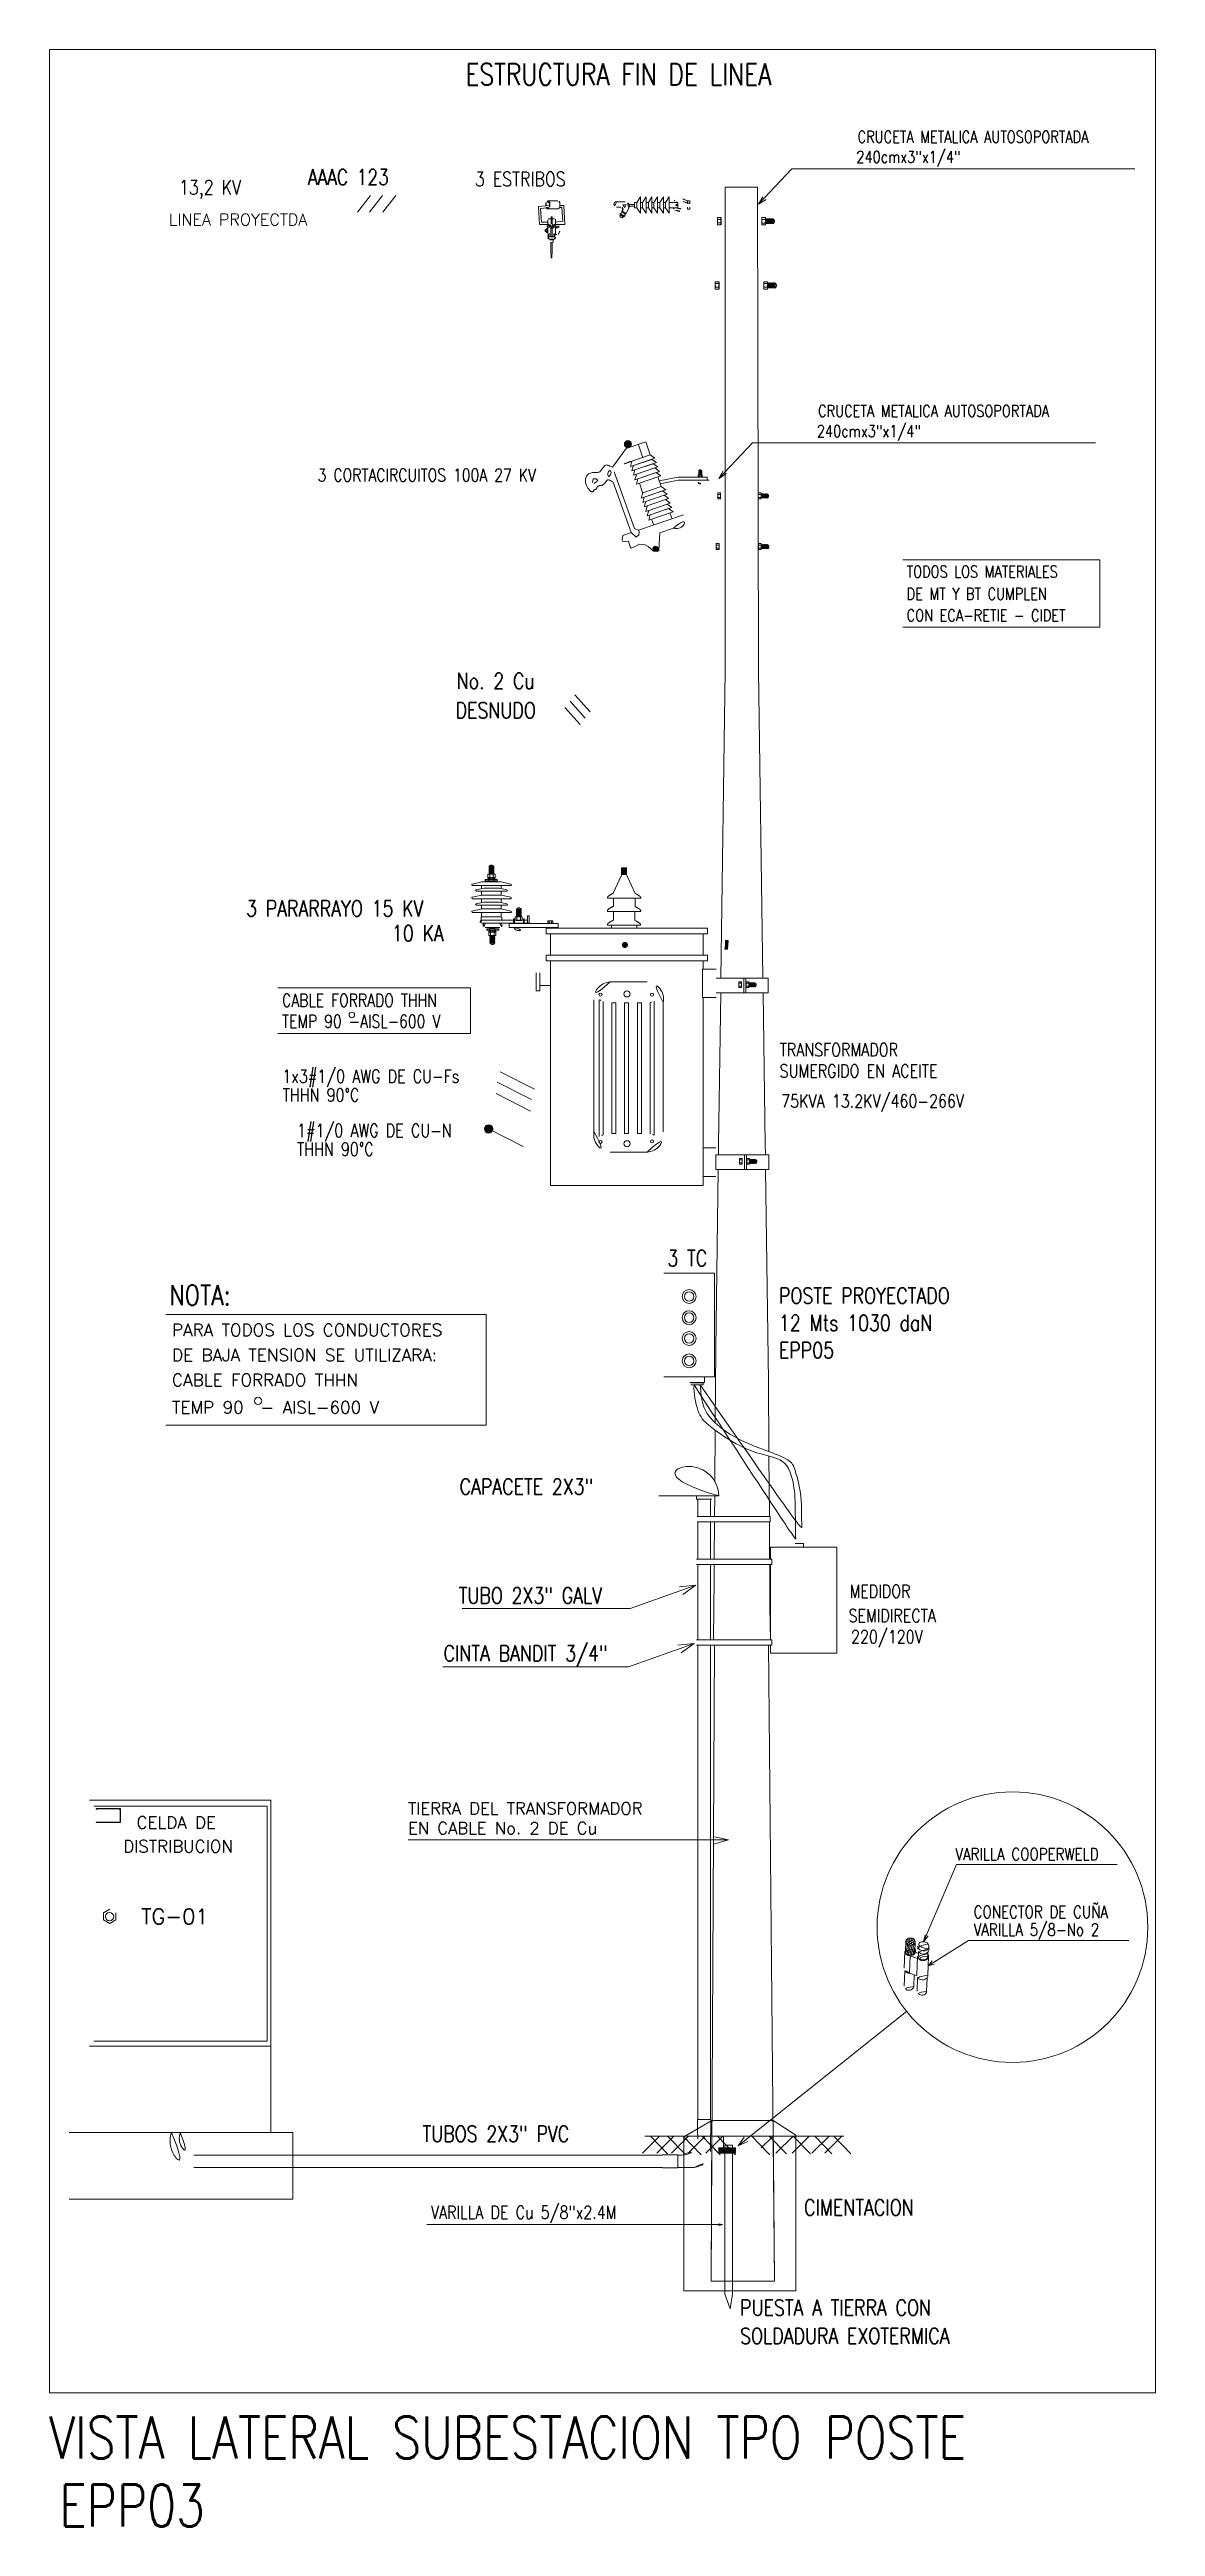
# Model space of a CAD drawing. Header units: millimetres. Extents: x 0 to 13122405194, y 0 to 58356550662.
# Drawn here: x 13122388006.41 to 13122388017.44, y 58356545591.69 to 58356545616.41 of the extents above; entities that cross this region are included whole.
import ezdxf

# ---------------------------------------------------------------- set-up
doc = ezdxf.new("R2010")
doc.units = ezdxf.units.MM
doc.linetypes.add('DASHED2', pattern=[0.375, 0.25, -0.125])
for name, color, linetype, lineweight in [('02-RED PRIMARIA', 80, 'Continuous', 35), ('achurado delgado', 31, 'Continuous', 0), ('DEALLES', 141, 'Continuous', 0), ('Estructura', 7, 'Continuous', 9), ('TEX-ESP', 54, 'Continuous', 9)]:
    doc.layers.add(name, color=color, linetype=linetype, lineweight=lineweight)
for name, color, linetype in [('DIBUJO', 7, 'Continuous'), ('O1', 5, 'Continuous'), ('textos', 6, 'Continuous'), ('TRAFO', 114, 'Continuous')]:
    doc.layers.add(name, color=color, linetype=linetype)
doc.styles.add('ROMANS', font='romans.shx', dxfattribs={"height": 0.4})
doc.styles.add('ROMANS-DELGADO', font='romans.shx', dxfattribs={"width": 0.8})
doc.styles.add('SIMPLEX', font='simplex.shx', dxfattribs={"height": 150})
doc.dimstyles.new('TC-20-60', dxfattribs={"dimtxt": 0.032, "dimasz": 0.016, "dimexe": 0.02, "dimexo": 0.035, "dimgap": 0.01, "dimtad": 1, "dimzin": 4, "dimdsep": 46, "dimtxsty": 'ROMANS-DELGADO', "dimblk": 'DOT', "dimcen": 0, "dimclrd": 256, "dimclre": 256, "dimclrt": 2, "dimadec": 0, "dimazin": 0, "dimtfac": 1, "dimtofl": 0, "dimtmove": 2, "dimatfit": 3, "dimfxl": 0.035, "dimfxlon": 1, "dimtolj": 1, "dimtzin": 0, "dimarcsym": 0})

msp = doc.modelspace()

# ---------------------------------------------------------------- texts
at = {"layer": '02-RED PRIMARIA', "color": 7, "lineweight": 9, "style": 'ROMANS'}
for s, height, p in [('DISTRIBUCION', 0.1213367, (13122388007.14855, 58356545598.41814, 0.10397)), ('CELDA DE', 0.121337, (13122388007.28126, 58356545598.65546, 0.10397))]:
    msp.add_text(s, height=height, dxfattribs=at).set_placement(p)
at = {"layer": 'textos', "color": 7, "lineweight": 9, "width": 0.8}
for s, height, style, p in [('ESTRUCTURA FIN DE LINEA', 0.2138816, 'ROMANS', (13122388010.56002, 58356545616.05436)), ('CRUCETA METALICA AUTOSOPORTADA', 0.118229, 'SIMPLEX', (13122388014.47019, 58356545615.4789)), ('240cmx3"x1/4"', 0.118229, 'SIMPLEX', (13122388014.45799, 58356545615.27788)), ('13,2 KV  ', 0.144402, 'SIMPLEX', (13122388007.70337, 58356545614.96181, -32.47741)), ('AAAC 123', 0.155666, 'SIMPLEX', (13122388008.9904, 58356545615.05772)), ('3 ESTRIBOS', 0.144402, 'SIMPLEX', (13122388010.65433, 58356545615.04469, -32.47741)), ('240cmx3"x1/4"', 0.118229, 'SIMPLEX', (13122388014.06451, 58356545612.54205)), ('CRUCETA METALICA AUTOSOPORTADA', 0.118229, 'SIMPLEX', (13122388014.0767, 58356545612.74307)), ('3 CORTACIRCUITOS 100A 27 KV', 0.1274508, 'SIMPLEX', (13122388009.08644, 58356545612.09829)), ('TODOS LOS MATERIALES', 0.118229, 'SIMPLEX', (13122388014.9593, 58356545611.13922, 0.01657)), ('DE MT Y BT CUMPLEN', 0.118229, 'SIMPLEX', (13122388014.9593, 58356545610.91843, 0.01657)), ('CON ECA-RETIE - CIDET', 0.118229, 'SIMPLEX', (13122388014.9593, 58356545610.70303, 0.01657)), ('No. 2 Cu', 0.158651, 'ROMANS', (13122388010.47429, 58356545610.02857)), ('DESNUDO', 0.158651, 'ROMANS', (13122388010.46316, 58356545609.73553)), ('3 PARARRAYO 15 KV', 0.1586515, 'ROMANS', (13122388008.37378, 58356545607.75883)), ('10 KA', 0.158651, 'ROMANS', (13122388009.82775, 58356545607.51057)), ('CABLE FORRADO THHN', 0.1274508, 'SIMPLEX', (13122388008.73217, 58356545606.85729)), ('TEMP 90 -AISL-600 V', 0.1274508, 'SIMPLEX', (13122388008.73217, 58356545606.64781)), ('TRANSFORMADOR ', 0.1303229, 'SIMPLEX', (13122388013.69334, 58356545606.3621, 0.09483)), ('1x3#1/0 AWG DE CU-Fs', 0.1303229, 'SIMPLEX', (13122388008.73471, 58356545606.09801)), ('SUMERGIDO EN ACEITE', 0.1303229, 'SIMPLEX', (13122388013.69334, 58356545606.15072, 0.09483)), ('THHN 90°C', 0.130323, 'SIMPLEX', (13122388008.73826, 58356545605.91113)), ('75KVA 13.2KV/460-266V', 0.1303229, 'SIMPLEX', (13122388013.70858, 58356545605.85029, 0.07657)), ('1#1/0 AWG DE CU-N', 0.1303229, 'SIMPLEX', (13122388008.88151, 58356545605.5566)), ('THHN 90°C', 0.130323, 'SIMPLEX', (13122388008.88078, 58356545605.37046)), ('3 TC', 0.158651, 'ROMANS', (13122388012.5739, 58356545604.26831)), ('NOTA:', 0.201882, 'SIMPLEX', (13122388007.60907, 58356545603.87763, -0.00968)), ('POSTE PROYECTADO', 0.1586515, 'ROMANS', (13122388013.6867, 58356545603.89415)), ('12 Mts 1030 daN', 0.1586515, 'ROMANS', (13122388013.6867, 58356545603.62247)), ('EPP05', 0.158651, 'ROMANS', (13122388013.6867, 58356545603.34949)), ('CAPACETE 2X3"', 0.1586515, 'ROMANS', (13122388010.50267, 58356545601.98862)), ('TUBO 2X3" GALV ', 0.1586515, 'ROMANS', (13122388010.49292, 58356545600.90208)), ('MEDIDOR', 0.130323, 'SIMPLEX', (13122388014.39018, 58356545600.95879, 0.07657)), ('SEMIDIRECTA', 0.1303229, 'SIMPLEX', (13122388014.38032, 58356545600.71487, 0.07657)), ('CINTA BANDIT 3/4"', 0.1586515, 'ROMANS', (13122388010.34213, 58356545600.32499)), ('220/120V', 0.130323, 'SIMPLEX', (13122388014.40503, 58356545600.50442, -0.94194)), ('VARILLA COOPERWELD', 0.1225, 'ROMANS', (13122388015.44536, 58356545598.33888)), ('CONECTOR DE CUÑA', 0.1225, 'ROMANS', (13122388015.62762, 58356545597.76286)), ('VARILLA 5/8-No 2', 0.1225, 'ROMANS', (13122388015.62762, 58356545597.58641)), ('TUBOS 2X3" PVC ', 0.1586515, 'ROMANS', (13122388010.13206, 58356545595.53004)), ('VARILLA DE Cu 5/8"x2.4M', 0.1303229, 'SIMPLEX', (13122388010.21614, 58356545594.76096, 0.09483)), ('CIMENTACION', 0.1586515, 'ROMANS', (13122388013.93685, 58356545594.79528)), ('PUESTA A TIERRA CON', 0.1586515, 'ROMANS', (13122388013.29916, 58356545593.79537)), ('SOLDADURA EXOTERMICA', 0.1586515, 'ROMANS', (13122388013.29916, 58356545593.51314)), ('VISTA LATERAL SUBESTACION TPO POSTE', 0.4191673, 'SIMPLEX', (13122388006.41016, 58356545592.37077, -0.12727)), ('EPP03', 0.419167, 'SIMPLEX', (13122388006.511, 58356545591.69144, -0.12727))]:
    msp.add_text(s, height=height, dxfattribs=dict(at, style=style)).set_placement(p)
at = {"layer": 'textos', "color": 7, "lineweight": 9, "style": 'ROMANS'}
for s, height, p in [('LINEA PROYECTDA', 0.116424, (13122388007.6031, 58356545614.65421)), ('PARA TODOS LOS CONDUCTORES', 0.1225664, (13122388007.63479, 58356545603.57012, -0.00968)), ('DE BAJA TENSION SE UTILIZARA:', 0.1225664, (13122388007.63479, 58356545603.3205, -0.00968)), ('CABLE FORRADO THHN', 0.1225664, (13122388007.63479, 58356545603.07084, -0.00968)), ('TEMP 90  - AISL-600 V', 0.1225664, (13122388007.63479, 58356545602.79685, -0.00968)), ('TIERRA DEL TRANSFORMADOR', 0.1196338, (13122388009.98759, 58356545598.797, 0.09483)), ('EN CABLE No. 2 DE Cu', 0.1196338, (13122388009.98759, 58356545598.60026, 0.09483)), ('TG-01', 0.15181, (13122388007.3268, 58356545597.70268, -0.07665))]:
    msp.add_text(s, height=height, dxfattribs=at).set_placement(p)

# ---------------------------------------------------------------- blocks, each defined once
blk = doc.blocks.new('CAMPANA')
at = {"color": 7}
for p, q in [((-48.8, -5.8), (-24.6, 0)), ((48.8, -5.8), (24.6, 0)), ((48.8, -10), (-48.8, -10))]:
    blk.add_line(p, q, dxfattribs=at)
at = {"color": 7, "ltscale": 0.5}
blk.add_line((-24.6, 0), (24.6, 0), dxfattribs=at)
at = {"color": 7}
for centre, start, end in [((-47.9, -7.9), 113.44311, 245.66935), ((47.9, -7.9), 293.44311, 66.55689)]:
    blk.add_arc(centre, 2.31, start, end, dxfattribs=at)
blk = doc.blocks.new('A$C7D2B1259')
at = {"layer": 'textos', "color": 7, "lineweight": 9}
for p, q in [((0.51, 0.73, -137.73), (0.12, 0.73, -137.73)), ((0.32, 0.49, -137.73), (0.12, 0.49, -137.73)), ((0.29, 0.15, -137.73), (0.46, 0.05, -137.73)), ((0.31, 0.19, -137.73), (0.36, 0.27, -137.73)), ((0.31, 0.19, -137.73), (0.48, 0.09, -137.73)), ((0.36, 0.27, -137.73), (0.53, 0.17, -137.73)), ((0.38, 0.31, -137.73), (0.4, 0.35, -137.73)), ((0.38, 0.31, -137.73), (0.55, 0.21, -137.73)), ((0.5, 0.47, -137.73), (0.41, 0.59, -137.73)), ((0.41, 0.59, -137.73), (0.55, 0.59, -137.73)), ((0.48, 0.09, -137.73), (0.53, 0.17, -137.73)), ((0.55, 0.59, -137.73), (0.5, 0.47, -137.73)), ((0.55, 0.22, -137.73), (0.68, 0.44, -137.73)), ((0.7, 0.6, -5.1), (0.94, 0.6, -5.1)), ((0.71, 0.53, -5.1), (0.94, 0.53, -5.1)), ((0.94, 0.45, -5.1), (0.94, 0.7, -5.1)), ((1.04, 0.7, -5.1), (0.94, 0.7, -5.1)), ((1.04, 0.45, -5.1), (0.94, 0.45, -5.1)), ((1.2, 0.95, -5.1), (1.04, 0.7, -5.1)), ((1.04, 0.46, -5.1), (1.04, 0.7, -5.1)), ((1.2, 0.21, -5.1), (1.04, 0.46, -5.1)), ((1.2, 0.95, -5.1), (1.2, 0.21, -5.1)), ((1.3, 0.7, -5.1), (1.2, 0.7, -5.1)), ((1.2, 0.45, -5.1), (1.2, 0.7, -5.1)), ((1.3, 0.45, -5.1), (1.2, 0.45, -5.1)), ((1.46, 0.95, -5.1), (1.3, 0.7, -5.1)), ((1.3, 0.46, -5.1), (1.3, 0.7, -5.1)), ((1.46, 0.21, -5.1), (1.3, 0.46, -5.1)), ((1.46, 0.95, -5.1), (1.46, 0.21, -5.1)), ((1.46, 0.45, -5.1), (1.46, 0.7, -5.1)), ((1.56, 0.7, -5.1), (1.46, 0.7, -5.1)), ((1.56, 0.45, -5.1), (1.46, 0.45, -5.1)), ((1.72, 0.95, -5.1), (1.56, 0.7, -5.1)), ((1.56, 0.46, -5.1), (1.56, 0.7, -5.1)), ((1.72, 0.21, -5.1), (1.56, 0.46, -5.1)), ((1.72, 0.95, -5.1), (1.72, 0.21, -5.1)), ((1.81, 0.7, -5.1), (1.72, 0.7, -5.1)), ((1.72, 0.45, -5.1), (1.72, 0.7, -5.1)), ((1.81, 0.45, -5.1), (1.72, 0.45, -5.1)), ((1.98, 0.95, -5.1), (1.81, 0.7, -5.1)), ((1.81, 0.46, -5.1), (1.81, 0.7, -5.1)), ((1.98, 0.21, -5.1), (1.81, 0.46, -5.1)), ((1.98, 0.95, -5.1), (1.98, 0.21, -5.1)), ((2.08, 0.7, -5.1), (1.98, 0.7, -5.1)), ((1.98, 0.45, -5.1), (1.98, 0.7, -5.1)), ((2.08, 0.45, -5.1), (1.98, 0.45, -5.1)), ((2.24, 0.95, -5.1), (2.08, 0.7, -5.1)), ((2.08, 0.46, -5.1), (2.08, 0.7, -5.1)), ((2.24, 0.21, -5.1), (2.08, 0.46, -5.1)), ((2.24, 0.95, -5.1), (2.24, 0.21, -5.1)), ((2.24, 0.45, -5.1), (2.24, 0.7, -5.1)), ((2.33, 0.7, -5.1), (2.24, 0.7, -5.1)), ((2.33, 0.45, -5.1), (2.24, 0.45, -5.1)), ((2.5, 0.95, -5.1), (2.33, 0.7, -5.1)), ((2.33, 0.46, -5.1), (2.33, 0.7, -5.1)), ((2.5, 0.21, -5.1), (2.33, 0.46, -5.1)), ((2.5, 0.95, -5.1), (2.5, 0.21, -5.1)), ((2.5, 0.7, -5.1), (2.65, 0.7, -5.1)), ((2.5, 0.46, -5.1), (2.65, 0.46, -5.1)), ((3.33, 0.67, -5.1), (3.44, 0.67, -5.1))]:
    blk.add_line(p, q, dxfattribs=at)
at = {"layer": 'textos', "color": 7, "lineweight": 9, "elevation": -5.1}
blk.add_lwpolyline([(2.5, 0.46), (2.9, 0.46), (2.9, 0.7), (2.5, 0.7)], close=True, dxfattribs=at)
for points in [[(3.33, 0.63), (3.33, 0.77), (3.44, 0.77), (3.44, 0.63)], [(3.44, 0.49), (3.44, 0.4), (3.33, 0.4), (3.33, 0.49)]]:
    blk.add_lwpolyline(points, dxfattribs=at)
at = {"layer": 'textos', "color": 7, "lineweight": 9}
blk.add_circle((2.84, 0.58, -5.1), 0.0344, dxfattribs=at)
for centre, radius, start, end in [((0.12, 0.61, -137.73), 0.121, 90, 270), ((0.37, 0.1, -137.73), 0.0979, 148.032, 339.1151), ((0.3, 0.17, -137.73), 0.0245, 69.6406, 230.3594), ((0.32, 0.4, -137.73), 0.0967, 330, 90), ((0.38, 0.29, -137.73), 0.0245, 69.6406, 230.3594), ((0.46, 0.08, -137.73), 0.0245, 249.5581, 50.2769), ((0.51, 0.54, -137.73), 0.193, 330, 90), ((0.54, 0.2, -137.73), 0.0245, 249.5581, 50.2769), ((3.01, 0.58, -5.1), 0.342, 137.9965, 160.5915), ((3.01, 0.58, -5.1), 0.342, 201.4588, 222.0035), ((3, 0.27, -5.1), 0.599, 56.6158, 114.5781), ((3, 0.9, -5.1), 0.599, 245.4219, 303.3842), ((3.02, 0.58, -5.1), 0.23, 140.4282, 150.3779), ((3.02, 0.58, -5.1), 0.23, 212.8908, 219.5718), ((3, 0.09, -5.1), 0.664, 59.2657, 103.4929), ((3, 1.08, -5.1), 0.664, 256.5071, 300.7343)]:
    blk.add_arc(centre, radius, start, end, dxfattribs=at)
blk = doc.blocks.new('*D90')
at = {"lineweight": -2, "transparency": 16777216}
blk.add_line((13122391792.61135, 58356547659.81078), (13122391792.61322, 58356547659.84573), dxfattribs=at)
at = {"layer": 'Defpoints', "color": 0, "transparency": 16777216}
for p in [(13122391792.61322, 58356547659.51756), (13122391792.58397, 58356547659.26158), (0, 0)]:
    blk.add_point(p, dxfattribs=at)
at = {"color": 2, "transparency": 16777216, "insert": (13122391792.58723, 58356547659.68662), "char_height": 0.032, "attachment_point": 5, "rotation": 90, "style": 'ROMANS-DELGADO'}
blk.add_mtext('\\A1;13122391792.58', dxfattribs=at)
blk = doc.blocks.new('_DOT')
at = {"color": 0, "linetype": 'ByBlock'}
blk.add_line((-0.5, 0), (-1, 0), dxfattribs=at)
at = {"color": 0, "linetype": 'ByBlock', "const_width": 0.5}
blk.add_lwpolyline([(-0.25, 0, 1), (0.25, 0, 1)], format="xyb", close=True, dxfattribs=at)
blk = doc.blocks.new('*D91')
at = {"lineweight": -2, "transparency": 16777216}
blk.add_line((13122391793.1024, 58356547659.20188), (13122391793.13714, 58356547659.19759), dxfattribs=at)
at = {"layer": 'Defpoints', "color": 0, "transparency": 16777216}
for p in [(13122391792.58399, 58356547659.26164), (13122391792.80531, 58356547659.19759), (0, 0)]:
    blk.add_point(p, dxfattribs=at)
at = {"color": 2, "transparency": 16777216, "insert": (13122391792.97622, 58356547659.22359), "char_height": 0.032, "attachment_point": 5, "style": 'ROMANS-DELGADO'}
blk.add_mtext('\\A1;58356547659.26', dxfattribs=at)
blk = doc.blocks.new('*D92')
at = {"lineweight": -2, "transparency": 16777216}
blk.add_line((13122391830.47025, 58356547671.15835), (13122391830.46899, 58356547671.19333), dxfattribs=at)
at = {"layer": 'Defpoints', "color": 0, "transparency": 16777216}
for p in [(13122391830.46899, 58356547670.86638), (13122391830.48684, 58356547670.6612), (0, 0)]:
    blk.add_point(p, dxfattribs=at)
at = {"color": 2, "transparency": 16777216, "insert": (13122391830.443, 58356547671.03484), "char_height": 0.032, "attachment_point": 5, "rotation": 90, "style": 'ROMANS-DELGADO'}
blk.add_mtext('\\A1;13122391830.49', dxfattribs=at)
blk = doc.blocks.new('*D93')
at = {"lineweight": -2, "transparency": 16777216}
blk.add_line((13122391830.96733, 58356547670.5443), (13122391831.00121, 58356547670.53551), dxfattribs=at)
at = {"layer": 'Defpoints', "color": 0, "transparency": 16777216}
for p in [(13122391830.48653, 58356547670.65998), (13122391830.66938, 58356547670.53551), (0, 0)]:
    blk.add_point(p, dxfattribs=at)
at = {"color": 2, "transparency": 16777216, "insert": (13122391830.8403, 58356547670.56151), "char_height": 0.032, "attachment_point": 5, "style": 'ROMANS-DELGADO'}
blk.add_mtext('\\A1;58356547670.66', dxfattribs=at)
blk = doc.blocks.new('*D94')
at = {"lineweight": -2, "transparency": 16777216}
blk.add_line((13122391876.57101, 58356547684.03751), (13122391876.57139, 58356547684.07251), dxfattribs=at)
at = {"layer": 'Defpoints', "color": 0, "transparency": 16777216}
for p in [(13122391876.57139, 58356547683.74434), (13122391876.56645, 58356547683.58219), (0, 0)]:
    blk.add_point(p, dxfattribs=at)
at = {"color": 2, "transparency": 16777216, "insert": (13122391876.5454, 58356547683.91341), "char_height": 0.032, "attachment_point": 5, "rotation": 90, "style": 'ROMANS-DELGADO'}
blk.add_mtext('\\A1;13122391876.57', dxfattribs=at)
blk = doc.blocks.new('*D95')
at = {"lineweight": -2, "transparency": 16777216}
blk.add_line((13122391877.02594, 58356547683.5768), (13122391877.06094, 58356547683.57635), dxfattribs=at)
at = {"layer": 'Defpoints', "color": 0, "transparency": 16777216}
for p in [(13122391876.56646, 58356547683.58225), (13122391876.72911, 58356547683.57635), (0, 0)]:
    blk.add_point(p, dxfattribs=at)
at = {"color": 2, "transparency": 16777216, "insert": (13122391876.90003, 58356547683.60235), "char_height": 0.032, "attachment_point": 5, "style": 'ROMANS-DELGADO'}
blk.add_mtext('\\A1;58356547683.58', dxfattribs=at)
blk = doc.blocks.new('*D96')
at = {"lineweight": -2, "transparency": 16777216}
blk.add_line((13122391847.20571, 58356547658.18855), (13122391847.20669, 58356547658.22354), dxfattribs=at)
at = {"layer": 'Defpoints', "color": 0, "transparency": 16777216}
for p in [(13122391847.20669, 58356547657.89659), (13122391847.19185, 58356547657.65804), (0, 0)]:
    blk.add_point(p, dxfattribs=at)
at = {"color": 2, "transparency": 16777216, "insert": (13122391847.1807, 58356547658.06506), "char_height": 0.032, "attachment_point": 5, "rotation": 90, "style": 'ROMANS-DELGADO'}
blk.add_mtext('\\A1;13122391847.19', dxfattribs=at)
blk = doc.blocks.new('*D97')
at = {"lineweight": -2, "transparency": 16777216}
blk.add_line((13122391847.71293, 58356547657.55618), (13122391847.74721, 58356547657.5491), dxfattribs=at)
at = {"layer": 'Defpoints', "color": 0, "transparency": 16777216}
for p in [(13122391847.1915, 58356547657.65663), (13122391847.41538, 58356547657.5491), (0, 0)]:
    blk.add_point(p, dxfattribs=at)
at = {"color": 2, "transparency": 16777216, "insert": (13122391847.5863, 58356547657.5751), "char_height": 0.032, "attachment_point": 5, "style": 'ROMANS-DELGADO'}
blk.add_mtext('\\A1;58356547657.66', dxfattribs=at)
blk = doc.blocks.new('*D98')
at = {"lineweight": -2, "transparency": 16777216}
blk.add_line((13122391851.56101, 58356547695.33419), (13122391851.5671, 58356547695.36866), dxfattribs=at)
at = {"layer": 'Defpoints', "color": 0, "transparency": 16777216}
for p in [(13122391851.49037, 58356547694.89902), (13122391851.5671, 58356547695.04171), (0, 0)]:
    blk.add_point(p, dxfattribs=at)
at = {"color": 2, "transparency": 16777216, "insert": (13122391851.54111, 58356547695.21017), "char_height": 0.032, "attachment_point": 5, "rotation": 90, "style": 'ROMANS-DELGADO'}
blk.add_mtext('\\A1;13122391851.49', dxfattribs=at)
blk = doc.blocks.new('*D99')
at = {"lineweight": -2, "transparency": 16777216}
blk.add_line((13122391852.04757, 58356547694.87252), (13122391852.08253, 58356547694.87074), dxfattribs=at)
at = {"layer": 'Defpoints', "color": 0, "transparency": 16777216}
for p in [(13122391851.49039, 58356547694.89908), (13122391851.7507, 58356547694.87074), (0, 0)]:
    blk.add_point(p, dxfattribs=at)
at = {"color": 2, "transparency": 16777216, "insert": (13122391851.92161, 58356547694.89674), "char_height": 0.032, "attachment_point": 5, "style": 'ROMANS-DELGADO'}
blk.add_mtext('\\A1;58356547694.90', dxfattribs=at)

# ---------------------------------------------------------------- dimensions: what is measured, and where the dimension line sits
at = {"color": 32, "true_color": 0xcd6928}
for feature_location, offset, dtype, picture, middle in [((13122391851.4903697968, 58356547694.899017334), (0.0767307281, 0.1426925659), 1, '*D98', (13122391851.5411090851, 58356547695.2101669312)), ((13122391851.4903907776, 58356547694.8990783691), (0.2603092194, -0.0283355713), 0, '*D99', (13122391851.9216098785, 58356547694.8967437744)), ((13122391876.566450119, 58356547683.5821914673), (0.004940033, 0.162147522), 1, '*D94', (13122391876.5454006195, 58356547683.9134063721)), ((13122391876.5664596558, 58356547683.5822525024), (0.162651062, -0.0059051514), 0, '*D95', (13122391876.9000301361, 58356547683.6023483276)), ((13122391830.4868392944, 58356547670.6612014771), (-0.0178489685, 0.2051773071), 1, '*D92', (13122391830.4430007935, 58356547671.0348434448)), ((13122391830.486530304, 58356547670.6599807739), (0.182849884, -0.1244735718), 0, '*D93', (13122391830.8402996063, 58356547670.5615081787)), ((13122391792.5839691162, 58356547659.2615814209), (0.0292510986, 0.2559814453), 1, '*D90', (13122391792.5872306824, 58356547659.6866226196)), ((13122391792.583990097, 58356547659.2616424561), (0.2213191986, -0.0640487671), 0, '*D91', (13122391792.9762191772, 58356547659.2235870361)), ((13122391847.1918506622, 58356547657.6580429077), (0.0148391724, 0.2385482788), 1, '*D96', (13122391847.1807003021, 58356547658.0650634766)), ((13122391847.1914997101, 58356547657.6566314697), (0.2238807678, -0.1075286865), 0, '*D97', (13122391847.5862998962, 58356547657.5751037598))]:
    dim = msp.add_ordinate_dim(feature_location=feature_location, offset=offset, dtype=dtype, origin=(0, 0), dimstyle='TC-20-60', dxfattribs=at)
    dim.commit()
    dim.dimension.update_dxf_attribs({"geometry": picture, "text_midpoint": middle})

# ---------------------------------------------------------------- hatches: boundary and pattern name
at = {"lineweight": 9, "ltscale": 0.04}
h = msp.add_hatch(color=256, dxfattribs=at)
h.dxf.hatch_style = 1
edge = h.paths.add_edge_path()
edge.add_arc((13122388010.79058, 58356545605.63775), 0.0413, 0, 360)
h = msp.add_hatch(dxfattribs=at)
h.set_pattern_fill('AR-BRSTD', color=256, scale=0.11025)
h.set_pattern_definition([(0, (13122387583.31928, 58356545554.75239), (0, 0.29403675), []), (90, (13122387583.3193, 58356545554.7524), (-0.441, 0.29403675), [0.29403675, -0.29403675])])
h.paths.add_polyline_path([(13122388006.81074, 58356545596.48465), (13122388008.61845, 58356545596.48465), (13122388008.61845, 58356545595.62235), (13122388006.81074, 58356545595.62235)])
at = {"linetype": 'ByBlock', "lineweight": 9, "ltscale": 0.001}
h = msp.add_hatch(dxfattribs=at)
h.set_pattern_fill('AR-SAND', color=256, scale=0.068122, style=0)
h.set_pattern_definition([(37.5, (13122387921.64568, 58356545589.76985), (-0.00429126, 0.13125987), [0, -0.10354605, 0, -0.11580809, 0, -0.1106989]), (7.5, (13122387921.64568, 58356545589.76985), (0.12056144, 0.19225137), [0, -0.05586037, 0, -0.09332769, 0, -0.03576426]), (327.5, (13122387921.56189, 58356545589.76985), (0.21214283, 0.00038551), [0, -0.0340612, 0, -0.12262033, 0, -0.16008765]), (317.5, (13122387921.56189, 58356545589.76985), (0.20478457, 0.05978937), [0, -0.0170306, 0, -0.08038444, 0, -0.09196525])])
h.paths.add_polyline_path([(13122388013.01851, 58356545595.74235), (13122388012.73776, 58356545595.58089), (13122388012.73776, 58356545594.04385), (13122388013.85561, 58356545594.04385), (13122388013.85561, 58356545595.59774), (13122388013.62755, 58356545595.74229), (13122388013.64318, 58356545594.13998), (13122388013.0099, 58356545594.13998)])
at = {"layer": 'achurado delgado', "lineweight": 9, "ltscale": 0.005}
h = msp.add_hatch(dxfattribs=at)
h.set_pattern_fill('LINE', scale=0.004763, angle=285, style=0)
h.set_pattern_definition([(255, (13123332585.82688, 58358091157.25384), (-0.0146066240933, 0.00391383312995), [])])
h.paths.add_polyline_path([(13122388014.98814, 58356545597.21254), (13122388015.03383, 58356545597.19543), (13122388015.02962, 58356545597.0779), (13122388015.02949, 58356545597.07605), (13122388015.02924, 58356545597.0742), (13122388015.02888, 58356545597.07236), (13122388015.02842, 58356545597.07055), (13122388015.02784, 58356545597.06875), (13122388015.02715, 58356545597.06699), (13122388015.02636, 58356545597.06525), (13122388015.02546, 58356545597.06355), (13122388015.02446, 58356545597.06188), (13122388015.02336, 58356545597.06026), (13122388015.02216, 58356545597.05869), (13122388015.02086, 58356545597.05716), (13122388015.01947, 58356545597.05569), (13122388015.01799, 58356545597.05428), (13122388015.01643, 58356545597.05294), (13122388015.01479, 58356545597.05165), (13122388015.01307, 58356545597.05043), (13122388015.01127, 58356545597.04929), (13122388015.00941, 58356545597.04822), (13122388015.00748, 58356545597.04723), (13122388015.0055, 58356545597.0463), (13122388015.00345, 58356545597.04546), (13122388015.00136, 58356545597.04472), (13122388014.99922, 58356545597.04404), (13122388014.99705, 58356545597.04346), (13122388014.99483, 58356545597.04297), (13122388014.99259, 58356545597.04256), (13122388014.99032, 58356545597.04224), (13122388014.98804, 58356545597.04202), (13122388014.98574, 58356545597.04188), (13122388014.98344, 58356545597.04183), (13122388014.98113, 58356545597.04188), (13122388014.97883, 58356545597.04202), (13122388014.97653, 58356545597.04224), (13122388014.97425, 58356545597.04256), (13122388014.972, 58356545597.04297), (13122388014.96976, 58356545597.04347), (13122388014.96756, 58356545597.04405), (13122388014.96539, 58356545597.04472), (13122388014.96327, 58356545597.04548), (13122388014.96119, 58356545597.04632), (13122388014.95917, 58356545597.04723), (13122388014.9572, 58356545597.04823), (13122388014.95529, 58356545597.04931), (13122388014.95345, 58356545597.05045), (13122388014.95168, 58356545597.05167), (13122388014.94998, 58356545597.05296), (13122388014.94836, 58356545597.0543), (13122388014.94682, 58356545597.05572), (13122388014.94537, 58356545597.05718), (13122388014.94401, 58356545597.05871), (13122388014.94275, 58356545597.06028), (13122388014.94158, 58356545597.0619), (13122388014.9405, 58356545597.06357), (13122388014.93953, 58356545597.06527), (13122388014.93867, 58356545597.06701), (13122388014.93791, 58356545597.06877), (13122388014.93725, 58356545597.07056), (13122388014.93671, 58356545597.07239), (13122388014.93628, 58356545597.07422), (13122388014.93596, 58356545597.07607), (13122388014.93575, 58356545597.07793), (13122388014.93565, 58356545597.07979), (13122388014.93567, 58356545597.08166), (13122388014.94123, 58356545597.23676), (13122388014.94212, 58356545597.23546), (13122388014.94306, 58356545597.23418), (13122388014.94404, 58356545597.23293), (13122388014.94507, 58356545597.23171), (13122388014.94615, 58356545597.23051), (13122388014.94727, 58356545597.22935), (13122388014.94843, 58356545597.22822), (13122388014.94964, 58356545597.22711), (13122388014.95089, 58356545597.22604), (13122388014.95217, 58356545597.22501), (13122388014.9535, 58356545597.224), (13122388014.95486, 58356545597.22304), (13122388014.95625, 58356545597.22211), (13122388014.95768, 58356545597.22122), (13122388014.95915, 58356545597.22037), (13122388014.96064, 58356545597.21956), (13122388014.96216, 58356545597.21879), (13122388014.96371, 58356545597.21806), (13122388014.96529, 58356545597.21738), (13122388014.96689, 58356545597.21674), (13122388014.96852, 58356545597.21613), (13122388014.97016, 58356545597.21558), (13122388014.97183, 58356545597.21507), (13122388014.97351, 58356545597.2146), (13122388014.97521, 58356545597.21418), (13122388014.97692, 58356545597.21381), (13122388014.97865, 58356545597.21348), (13122388014.98038, 58356545597.2132), (13122388014.98213, 58356545597.21297), (13122388014.98388, 58356545597.21278), (13122388014.98564, 58356545597.21265), (13122388014.9874, 58356545597.21255)])
at = {"layer": 'DIBUJO', "lineweight": 9}
msp.add_hatch(color=7, dxfattribs=at).paths.add_polyline_path([(13122388013.15086, 58356545607.52072), (13122388013.17843, 58356545607.51875), (13122388013.17213, 58356545607.43043), (13122388013.14455, 58356545607.4324)])
at = {"layer": 'O1', "lineweight": 9}
msp.add_hatch(color=7, dxfattribs=at).paths.add_polyline_path([(13122388012.16961, 58356545608.24189), (13122388012.11504, 58356545608.24189), (13122388012.11504, 58356545608.17715), (13122388012.16961, 58356545608.17715)])
h = msp.add_hatch(color=7, dxfattribs=at)
edge = h.paths.add_edge_path()
edge.add_arc((13122388012.15023, 58356545607.47375), 0.03089, 180, 540, ccw=False)
at = {"layer": 'textos', "lineweight": 9}
h = msp.add_hatch(color=7, dxfattribs=at)
edge = h.paths.add_edge_path()
edge.add_arc((13122388012.1804, 58356545612.47041), 0.03539, 0, 360)
h = msp.add_hatch(color=7, dxfattribs=at)
edge = h.paths.add_edge_path()
edge.add_arc((13122388012.45483, 58356545611.42825), 0.02468, 0, 360)
msp.add_hatch(color=7, dxfattribs=at).paths.add_polyline_path([(13122388013.08259, 58356545595.46856), (13122388013.25405, 58356545595.46856), (13122388013.25405, 58356545595.41819), (13122388013.08259, 58356545595.41819)])

# ---------------------------------------------------------------- linework, layer by layer
at = {"lineweight": 9}
for p, q in [((13122388013.81604, 58356545615.21919, -0.12727), (13122388013.48076, 58356545614.86498, -0.12727)), ((13122388017.23504, 58356545615.21919, -0.12727), (13122388013.81604, 58356545615.21919, -0.12727)), ((13122388013.14852, 58356545615.03391, -0.17528), (13122388013.47349, 58356545615.03391, -0.12761)), ((13122388013.48076, 58356545614.86498, -0.12727), (13122388013.52513, 58356545614.93964, -0.12727)), ((13122388013.48076, 58356545614.86498, -0.12727), (13122388013.55762, 58356545614.91257, -0.12727)), ((13122388013.42255, 58356545612.48336, -0.12727), (13122388013.08727, 58356545612.12915, -0.12727)), ((13122388016.84155, 58356545612.48336, -0.12727), (13122388013.42255, 58356545612.48336, -0.12727)), ((13122388013.08727, 58356545612.12915, -0.12727), (13122388013.13165, 58356545612.2038, -0.12727)), ((13122388013.08727, 58356545612.12915, -0.12727), (13122388013.16413, 58356545612.17674, -0.12727)), ((13122388012.20237, 58356545600.85161, -0.154), (13122388012.85737, 58356545601.08469)), ((13122388012.85737, 58356545601.08469), (13122388012.6939, 58356545601.0695, -0.154)), ((13122388012.85737, 58356545601.08469), (13122388012.72661, 58356545600.99211, -0.154)), ((13122388012.18702, 58356545600.26962, -0.154), (13122388012.84201, 58356545600.5027)), ((13122388012.84201, 58356545600.5027), (13122388012.67854, 58356545600.48753, -0.154)), ((13122388012.84201, 58356545600.5027), (13122388012.71125, 58356545600.41013, -0.154)), ((13122388013.1846, 58356545598.54405, 0.09483), (13122388013.03777, 58356545598.50133, 0.09483)), ((13122388013.1846, 58356545598.54405, 0.09483), (13122388013.04476, 58356545598.57348, 0.09483))]:
    msp.add_line(p, q, dxfattribs=at)
at = {"lineweight": 9, "ltscale": 0.04}
for p, q in [((13122388009.61389, 58356545614.95235, -1.12854), (13122388009.48442, 58356545614.786, -1.12854)), ((13122388009.73449, 58356545614.95235, -1.12854), (13122388009.60501, 58356545614.786, -1.12854)), ((13122388009.86654, 58356545614.95235, -1.12854), (13122388009.73705, 58356545614.786, -1.12854)), ((13122388013.33474, 58356545607.14342), (13122388013.33474, 58356545606.99692)), ((13122388013.33673, 58356545607.14342), (13122388013.33673, 58356545606.99692)), ((13122388013.34218, 58356545605.37984), (13122388013.34218, 58356545605.23333)), ((13122388013.34417, 58356545605.37984), (13122388013.34417, 58356545605.23333)), ((13122388012.87917, 58356545600.6882), (13122388012.87917, 58356545600.53992)), ((13122388012.87917, 58356545600.48701), (13122388012.87917, 58356545595.75191)), ((13122388013.00247, 58356545600.48701), (13122388013.00247, 58356545595.75191)), ((13122388015.45577, 58356545598.29858, 0.0201), (13122388015.12844, 58356545597.52685, 0.0201)), ((13122388017.05928, 58356545598.29858, 0.0201), (13122388015.45577, 58356545598.29858, 0.0201)), ((13122388015.12844, 58356545597.52685, 0.0201), (13122388015.14357, 58356545597.59414, 0.0201)), ((13122388015.12844, 58356545597.52685, 0.0201), (13122388015.17459, 58356545597.58658, 0.0201)), ((13122388015.57469, 58356545597.53866, 0.0201), (13122388015.17513, 58356545597.28624, 0.0201)), ((13122388015.17513, 58356545597.28624, 0.0201), (13122388015.21402, 58356545597.33432, 0.0201)), ((13122388015.17513, 58356545597.28624, 0.0201), (13122388015.23527, 58356545597.30296, 0.0201)), ((13122388017.17495, 58356545597.53866, 0.0201), (13122388015.57469, 58356545597.53866, 0.0201)), ((13122388013.2781, 58356545595.4888), (13122388014.95967, 58356545596.83093, 0.01224)), ((13122388006.60785, 58356545595.62235, -0.07764), (13122388008.83899, 58356545595.62235, -0.07764)), ((13122388012.87917, 58356545595.6013), (13122388012.87917, 58356545595.55698)), ((13122388013.00247, 58356545595.6013), (13122388013.00247, 58356545595.43368)), ((13122388013.01851, 58356545595.74235, -0.154), (13122388013.62755, 58356545595.74229, -0.154)), ((13122388013.2781, 58356545595.4888), (13122388013.33924, 58356545595.57555, 0.0201)), ((13122388012.52587, 58356545595.39612), (13122388007.8514, 58356545595.39612)), ((13122388012.71832, 58356545595.39612), (13122388012.6765, 58356545595.39612)), ((13122388013.2781, 58356545595.4888), (13122388013.37611, 58356545595.53424, 0.0201)), ((13122388012.52587, 58356545595.27282), (13122388007.8514, 58356545595.27282)), ((13122388012.52587, 58356545595.27282), (13122388007.8514, 58356545595.27282)), ((13122388012.84162, 58356545595.27282), (13122388012.6765, 58356545595.27282)), ((13122388012.71832, 58356545595.27282), (13122388012.6765, 58356545595.27282)), ((13122388010.17553, 58356545594.70399, 0.09483), (13122388013.12467, 58356545594.70399, 0.09483)), ((13122388013.12467, 58356545594.70399, 0.09483), (13122388013.08441, 58356545594.7129, 0.09483)), ((13122388013.12467, 58356545594.70399, 0.09483), (13122388013.08441, 58356545594.69202, 0.09483))]:
    msp.add_line(p, q, dxfattribs=at)
at = {"color": 7, "lineweight": 9}
for p, q in [((13122388010.85568, 58356545608.18019, -0.33773), (13122388010.85568, 58356545608.1461, -0.33773)), ((13122388010.87628, 58356545608.11285, -0.33773), (13122388010.87628, 58356545608.12774, -0.33773)), ((13122388010.72205, 58356545607.68968, -0.33773), (13122388011.19481, 58356545607.68968, -0.33773)), ((13122388011.12754, 58356545607.754, -0.33773), (13122388011.12754, 58356545607.71991, -0.33773)), ((13122388011.43162, 58356545607.71323, -0.23641), (13122388011.43162, 58356545607.68937, -0.23641)), ((13122388010.77203, 58356545607.63565, -0.33773), (13122388010.77203, 58356545607.62076, -0.33773)), ((13122388010.79263, 58356545607.56831, -0.33773), (13122388010.79263, 58356545607.60239, -0.33773))]:
    msp.add_line(p, q, dxfattribs=at)
at = {"color": 7, "lineweight": 9, "ltscale": 1.2}
msp.add_line((13122388009.98774, 58356545598.54405, 0.09483), (13122388013.1846, 58356545598.54405, 0.09483), dxfattribs=at)
at = {"lineweight": 9, "ltscale": 0.04}
for points in [[(13122388017.44006, 58356545616.40868), (13122388006.41385, 58356545616.40868), (13122388006.41385, 58356545593.02521), (13122388017.44006, 58356545593.02521)], [(13122388013.0611, 58356545607.14342), (13122388013.57927, 58356545607.14342), (13122388013.57927, 58356545606.99692), (13122388013.0611, 58356545606.99692)], [(13122388013.31375, 58356545607.14342), (13122388013.35673, 58356545607.14342), (13122388013.35673, 58356545606.99692), (13122388013.31375, 58356545606.99692)], [(13122388013.32119, 58356545605.37984), (13122388013.36417, 58356545605.37984), (13122388013.36417, 58356545605.23333), (13122388013.32119, 58356545605.23333)], [(13122388012.8697, 58356545601.76868), (13122388013.59763, 58356545601.76868), (13122388013.59763, 58356545601.71576), (13122388012.8697, 58356545601.71576)]]:
    msp.add_lwpolyline(points, close=True, dxfattribs=at)
at = {"lineweight": 9, "ltscale": 0.04, "const_width": 0.00661, "elevation": 0.02024}
msp.add_lwpolyline([(13122388012.17718, 58356545612.47764), (13122388011.47421, 58356545614.56326)], dxfattribs=at)
at = {"lineweight": 9, "ltscale": 0.04}
for points, elevation in [([(13122388014.92003, 58356545611.31722), (13122388016.88642, 58356545611.31722), (13122388016.88642, 58356545610.6458), (13122388014.92003, 58356545610.6458)], 0.01657), ([(13122388008.68966, 58356545607.04644), (13122388010.61036, 58356545607.04644), (13122388010.61036, 58356545606.59018), (13122388008.68966, 58356545606.59018)], 0.01657), ([(13122388012.53928, 58356545604.19912), (13122388013.04298, 58356545604.19912), (13122388013.04298, 58356545603.16448), (13122388012.53928, 58356545603.16448)], -0.92399), ([(13122388007.57166, 58356545603.78492), (13122388010.76742, 58356545603.78492), (13122388010.76742, 58356545602.67965), (13122388007.57166, 58356545602.67965)], 0.01657), ([(13122388012.79924, 58356545603.16346), (13122388012.94242, 58356545603.16346), (13122388012.94242, 58356545603.1054), (13122388012.79924, 58356545603.1054)], -0.92399), ([(13122388012.80886, 58356545603.10517), (13122388012.93001, 58356545603.10517), (13122388012.93001, 58356545603.08243), (13122388012.80886, 58356545603.08243)], -0.92399), ([(13122388013.8469, 58356545601.49949), (13122388013.93077, 58356545601.49949), (13122388013.93077, 58356545601.46503), (13122388013.8469, 58356545601.46503)], -0.92399), ([(13122388006.81074, 58356545598.93847), (13122388008.61845, 58356545598.93847), (13122388008.61845, 58356545596.48465), (13122388006.81074, 58356545596.48465)], -0.07764), ([(13122388006.85503, 58356545598.88017), (13122388008.58341, 58356545598.88017), (13122388008.58341, 58356545596.53394), (13122388006.85503, 58356545596.53394)], -0.07764), ([(13122388006.81074, 58356545596.48465), (13122388008.61845, 58356545596.48465), (13122388008.61845, 58356545595.62235), (13122388006.81074, 58356545595.62235)], -0.07764), ([(13122388006.60785, 58356545595.62235), (13122388008.83899, 58356545595.62235), (13122388008.83899, 58356545594.958), (13122388006.60785, 58356545594.958)], -0.07764), ([(13122388012.87494, 58356545595.6013), (13122388012.87494, 58356545595.75191), (13122388013.00602, 58356545595.75191), (13122388013.00602, 58356545595.6013)], -0.07764), ([(13122388012.52587, 58356545595.40069), (13122388012.6765, 58356545595.40069), (13122388012.6765, 58356545595.26961), (13122388012.52587, 58356545595.26961)], -0.07764)]:
    msp.add_lwpolyline(points, close=True, dxfattribs=dict(at, elevation=elevation))
at = {"lineweight": 9, "ltscale": 0.04, "elevation": -0.92399}
for points in [[(13122388013.60368, 58356545601.34248), (13122388013.60368, 58356545601.46503), (13122388014.26317, 58356545601.46503), (13122388014.26317, 58356545600.40751), (13122388013.60368, 58356545600.40751), (13122388013.60368, 58356545600.48701)], [(13122388013.60368, 58356545600.53992), (13122388013.60368, 58356545601.28956)]]:
    msp.add_lwpolyline(points, dxfattribs=at)
at = {"ltscale": 0.04, "elevation": 0.0201}
msp.add_lwpolyline([(13122388006.87774, 58356545598.85469), (13122388007.1178, 58356545598.85469), (13122388007.1178, 58356545598.71558), (13122388006.87774, 58356545598.71558)], close=True, dxfattribs=at)
at = {"lineweight": 9, "elevation": 0.0201}
msp.add_lwpolyline([(13122388007.01387, 58356545597.85096), (13122388006.95214, 58356545597.81532), (13122388006.95214, 58356545597.74403), (13122388007.01387, 58356545597.70839), (13122388007.07561, 58356545597.74403), (13122388007.07561, 58356545597.81532)], close=True, dxfattribs=at)
at = {"linetype": 'ByBlock', "lineweight": 9, "ltscale": 0.001, "elevation": -0.154}
msp.add_lwpolyline([(13122388013.01851, 58356545595.74235), (13122388012.73776, 58356545595.58089), (13122388012.73776, 58356545594.04385), (13122388013.85561, 58356545594.04385), (13122388013.85561, 58356545595.59774), (13122388013.62755, 58356545595.74229), (13122388013.64318, 58356545594.13998), (13122388013.0099, 58356545594.13998), (13122388013.01851, 58356545595.74235)], dxfattribs=at)
at = {"lineweight": 9, "ltscale": 0.04}
for centre, radius in [((13122388009.42745, 58356545606.77509, 0.01657), 0.02757), ((13122388010.79058, 58356545605.63775), 0.0413), ((13122388012.79034, 58356545603.96527, -0.92399), 0.06916), ((13122388012.79034, 58356545603.96527, -0.92399), 0.04742), ((13122388012.79034, 58356545603.75424, -0.92399), 0.06916), ((13122388012.79034, 58356545603.75424, -0.92399), 0.04742), ((13122388012.79034, 58356545603.54646, -0.92399), 0.06916), ((13122388012.79034, 58356545603.54646, -0.92399), 0.04742), ((13122388012.79034, 58356545603.32244, -0.92399), 0.06916), ((13122388012.79034, 58356545603.32244, -0.92399), 0.04742), ((13122388008.49246, 58356545602.92329, 0.01657), 0.03639), ((13122388016.01486, 58356545597.67207, 0.0201), 1.34942)]:
    msp.add_circle(centre, radius, dxfattribs=at)
at = {"ltscale": 0.04}
for centre, radius in [((13122388006.88259, 58356545598.84949, 0.0201), 0.00185), ((13122388006.88259, 58356545598.84949, 0.0201), 0.000417), ((13122388007.11396, 58356545598.84949, 0.0201), 0.00185), ((13122388007.11396, 58356545598.84949, 0.0201), 0.000417), ((13122388006.88259, 58356545598.7192, 0.0201), 0.00185), ((13122388006.88259, 58356545598.7192, 0.0201), 0.000417), ((13122388007.11396, 58356545598.7192, 0.0201), 0.00185), ((13122388007.11396, 58356545598.7192, 0.0201), 0.000417)]:
    msp.add_circle(centre, radius, dxfattribs=at)
at = {"lineweight": 9}
msp.add_circle((13122388007.01199, 58356545597.77748, 0.0201), 0.04091, dxfattribs=at)
at = {"color": 7, "lineweight": 9}
msp.add_arc((13122388011.0929, 58356545607.67213, 0.50659), 0.05623, 207.777139, 332.222861, dxfattribs=at)
at = {"lineweight": 9, "ltscale": 0.04}
for centre, radius, start, end in [((13122388007.8832, 58356545595.53915), 0.26823, 161.929886, 263.18973), ((13122388007.87861, 58356545595.56552), 0.17157, 160.656095, 260.873931), ((13122388012.71832, 58356545595.55698), 0.16086, 270, 0), ((13122388012.81529, 58356545595.46), 0.18902, 278.004871, 351.995454)]:
    msp.add_arc(centre, radius, start, end, dxfattribs=at)
for points, knots in [([(13122388012.83963, 58356545603.08243, -0.92399), (13122388012.83574, 58356545603.00153, -0.92399), (13122388012.8753, 58356545602.79009, -0.92399), (13122388012.97607, 58356545602.67901, -0.92399), (13122388013.2285, 58356545602.50184, -0.92399), (13122388013.509, 58356545602.38022, -0.92399), (13122388013.77277, 58356545602.34655, -0.92399), (13122388013.84797, 58356545602.04743, -0.92399), (13122388013.84949, 58356545601.79673, -0.92399), (13122388013.85105, 58356545601.59876, -0.92399), (13122388013.85503, 58356545601.5241, -0.92399), (13122388013.85698, 58356545601.49949, -0.92399)], [0.003002, 0.003002, 0.003002, 0.003002, 0.56254645, 1.15910322, 1.97013501, 2.55977567, 3.24667087, 3.87524935, 4.52302868, 5.16621286, 5.27993719, 5.27993719, 5.27993719, 5.27993719]), ([(13122388012.90211, 58356545603.08239, -0.92399), (13122388012.9079, 58356545603.00816, -0.92399), (13122388012.91468, 58356545602.83913, -0.92399), (13122388013.11359, 58356545602.63181, -0.92399), (13122388013.34964, 58356545602.50184, -0.92399), (13122388013.60887, 58356545602.41315, -0.92399), (13122388013.81898, 58356545602.32262, -0.92399), (13122388013.84567, 58356545602.24242, -0.92399), (13122388013.91794, 58356545601.97765, -0.92399), (13122388013.91133, 58356545601.73361, -0.92399), (13122388013.91385, 58356545601.62266, -0.92399), (13122388013.91938, 58356545601.49949, -0.92399)], [0, 0, 0, 0, 0.56254645, 1.15910322, 1.97013501, 2.55977567, 3.24667087, 3.87524935, 4.52302868, 5.16621286, 5.3122798, 5.3122798, 5.3122798, 5.3122798])]:
    msp.add_open_spline(points, degree=3, knots=knots, dxfattribs=at)
msp.add_open_spline([(13122388013.92986, 58356545601.46442, -0.92399), (13122388013.92986, 58356545601.46441, -0.92399), (13122388013.92986, 58356545601.46439, -0.92399), (13122388013.92986, 58356545601.46437, -0.92399)], degree=3, dxfattribs=at)
at = {"layer": 'achurado delgado', "color": 7, "lineweight": 9, "ltscale": 0.005}
for p, q in [((13122388014.95791, 58356545597.50906, 0.0201), (13122388014.94992, 58356545597.47925, 0.0201)), ((13122388014.97045, 58356545597.49743, 0.0201), (13122388014.95018, 58356545597.4218, 0.0201)), ((13122388014.98449, 58356545597.49139, 0.0201), (13122388014.96158, 58356545597.4059, 0.0201)), ((13122388014.99961, 58356545597.48941, 0.0201), (13122388014.97509, 58356545597.3979, 0.0201)), ((13122388015.01591, 58356545597.49182, 0.0201), (13122388014.98978, 58356545597.39428, 0.0201)), ((13122388015.03433, 58356545597.50214, 0.0201), (13122388015.00555, 58356545597.39472, 0.0201)), ((13122388015.04403, 58356545597.47989, 0.0201), (13122388015.02283, 58356545597.40077, 0.0201))]:
    msp.add_line(p, q, dxfattribs=at)
at = {"layer": 'DEALLES', "color": 7, "linetype": 'Continuous', "lineweight": 9}
for p, q in [((13122388014.94041, 58356545597.43376, 0.0201), (13122388014.93423, 58356545597.26117, 0.0201)), ((13122388014.94828, 58356545597.43351, 0.0201), (13122388014.95171, 58356545597.52924, 0.0201)), ((13122388014.99341, 58356545597.38548, 0.0201), (13122388014.98723, 58356545597.21288, 0.0201)), ((13122388014.99358, 58356545597.38547, 0.0201), (13122388015.06785, 58356545597.35765, 0.0201)), ((13122388015.04224, 58356545597.43002, 0.0201), (13122388015.04567, 58356545597.52573, 0.0201)), ((13122388015.04889, 58356545597.42143, 0.0201), (13122388015.07763, 58356545597.41067, 0.0201)), ((13122388015.0687, 58356545597.38133, 0.0201), (13122388015.06202, 58356545597.19494, 0.0201)), ((13122388015.07158, 58356545597.48263, 0.0201), (13122388015.07158, 58356545597.45226, 0.0201)), ((13122388015.07673, 58356545597.38541, 0.0201), (13122388015.07827, 58356545597.42833, 0.0201)), ((13122388015.17068, 58356545597.38191, 0.0201), (13122388015.17219, 58356545597.42392, 0.0201)), ((13122388015.17855, 58356545597.3816, 0.0201), (13122388015.17171, 58356545597.19088, 0.0201)), ((13122388015.18126, 58356545597.47826, 0.0201), (13122388015.18126, 58356545597.45101, 0.0201)), ((13122388014.93567, 58356545597.08166, 0.0201), (13122388014.94123, 58356545597.23676, 0.0201)), ((13122388014.98723, 58356545597.21288, 0.0201), (13122388015.06299, 58356545597.18451, 0.0201)), ((13122388015.02962, 58356545597.0779, 0.0201), (13122388015.03383, 58356545597.19543, 0.0201)), ((13122388015.06412, 58356545597.03355, 0.0201), (13122388015.06903, 58356545597.17052, 0.0201)), ((13122388015.15806, 58356545597.0298, 0.0201), (13122388015.16298, 58356545597.16705, 0.0201))]:
    msp.add_line(p, q, dxfattribs=at)
for centre in [(13122388014.96362, 58356545597.54135, 0.0201), (13122388014.97902, 58356545597.55244, 0.0201), (13122388014.98251, 58356545597.53381, 0.0201), (13122388014.99907, 58356545597.54565, 0.0201), (13122388015.01448, 58356545597.55298, 0.0201), (13122388015.02936, 58356545597.541, 0.0201), (13122388014.96519, 58356545597.52199, 0.0201), (13122388014.98012, 58356545597.50675, 0.0201), (13122388014.996, 58356545597.5188, 0.0201), (13122388015.00073, 58356545597.50018, 0.0201), (13122388015.01293, 58356545597.52957, 0.0201), (13122388015.01817, 58356545597.51013, 0.0201), (13122388015.03473, 58356545597.52197, 0.0201)]:
    msp.add_circle(centre, 0.01004, dxfattribs=at)
at = {"layer": 'DEALLES', "color": 7, "linetype": 'Continuous', "lineweight": 9, "extrusion": (0, 0, -1)}
msp.add_ellipse((13122388014.99869, 58356545597.52737, 0.0201), major_axis=(0.04697, -0.00187), ratio=0.8069086, dxfattribs=at)
for centre, major_axis, ratio, start_param, end_param in [((13122388014.99526, 58356545597.43189, 0.0201), (0.05484, -0.00219), 0.8463598, 5.73744451, 9.96367325), ((13122388014.99526, 58356545597.43189, 0.0201), (0.04697, -0.00187), 0.8069086, 6.27665948, 9.42477787), ((13122388015.12371, 58356545597.38379, 0.0201), (0.05484, -0.00219), 0.8463598, 5.73744451, 9.96367325), ((13122388015.12642, 58356545597.48044, 0.0201), (-0.05484, 0.00219), 0.8463598, 2.59585186, 6.8220806), ((13122388015.12642, 58356545597.45007, 0.0201), (-0.05484, 0.00219), 0.8463598, 3.07408787, 6.28318531), ((13122388015.12371, 58356545597.38379, 0.0201), (0.04697, -0.00187), 0.8069086, 6.27665948, 9.42477787), ((13122388014.98907, 58356545597.25898, 0.0201), (0.05484, -0.00219), 0.8463598, 7.83680176, 9.42478043), ((13122388014.98265, 58356545597.07978, 0.0201), (0.04697, -0.00187), 0.8069086, 6.2766608, 9.4247804), ((13122388015.11686, 58356545597.19275, 0.0201), (0.05484, -0.00219), 0.8463598, 6.27633953, 9.42478043), ((13122388015.11109, 58356545597.03168, 0.0201), (0.04697, -0.00187), 0.8069086, 6.2766608, 9.4247804)]:
    msp.add_ellipse(centre, major_axis=major_axis, ratio=ratio, start_param=start_param, end_param=end_param, dxfattribs=at)
at = {"layer": 'DEALLES', "color": 7, "linetype": 'Continuous', "lineweight": 9}
msp.add_ellipse((13122388015.12642, 58356545597.48044, 0.0201), major_axis=(-0.05484, 0.00219), ratio=0.8463598, start_param=2.59585186, end_param=6.8220806, dxfattribs=at)
at = {"layer": 'DIBUJO', "color": 7, "lineweight": 9}
for p, q in [((13122388011.60307, 58356545609.90555), (13122388011.75302, 58356545609.73553)), ((13122388011.65247, 58356545609.96838), (13122388011.80241, 58356545609.79836)), ((13122388011.55293, 58356545609.8427), (13122388011.70287, 58356545609.67268)), ((13122388013.57927, 58356545607.14342), (13122388013.57927, 58356545607.02405)), ((13122388010.90551, 58356545606.20802), (13122388011.24987, 58356545606.03345)), ((13122388010.86553, 58356545605.99002), (13122388011.20988, 58356545605.81546)), ((13122388010.87551, 58356545606.10474), (13122388011.21986, 58356545605.93018)), ((13122388010.79058, 58356545605.63775), (13122388011.13494, 58356545605.46318)), ((13122388013.58671, 58356545605.37984), (13122388013.58671, 58356545605.23333))]:
    msp.add_line(p, q, dxfattribs=at)
msp.add_lwpolyline([(13122388013.15086, 58356545607.52072), (13122388013.17843, 58356545607.51875), (13122388013.17213, 58356545607.43043), (13122388013.14455, 58356545607.4324)], close=True, dxfattribs=at)
at = {"layer": 'Estructura', "color": 7, "lineweight": 9}
for p, q in [((13122388010.78406, 58356545608.18019, -0.33773), (13122388010.85568, 58356545608.18019, -0.33773)), ((13122388010.78406, 58356545608.1461, -0.33773), (13122388010.78406, 58356545608.18019, -0.33773)), ((13122388010.79935, 58356545608.25813, -0.33773), (13122388010.79367, 58356545608.25502, -0.33773)), ((13122388010.79367, 58356545608.25502, -0.33773), (13122388010.84611, 58356545608.25812, -0.33773)), ((13122388010.79935, 58356545608.25191, -0.33773), (13122388010.79367, 58356545608.25502, -0.33773)), ((13122388010.79367, 58356545608.24882, -0.33773), (13122388010.84617, 58356545608.25191, -0.33773)), ((13122388010.79935, 58356545608.25191, -0.33773), (13122388010.79367, 58356545608.24882, -0.33773)), ((13122388010.79935, 58356545608.24571, -0.33773), (13122388010.79367, 58356545608.24882, -0.33773)), ((13122388010.79367, 58356545608.24261, -0.33773), (13122388010.84617, 58356545608.24571, -0.33773)), ((13122388010.79935, 58356545608.24571, -0.33773), (13122388010.79367, 58356545608.24261, -0.33773)), ((13122388010.79935, 58356545608.23951, -0.33773), (13122388010.79367, 58356545608.24261, -0.33773)), ((13122388010.79367, 58356545608.23641, -0.33773), (13122388010.84617, 58356545608.23951, -0.33773)), ((13122388010.79935, 58356545608.23951, -0.33773), (13122388010.79367, 58356545608.23641, -0.33773)), ((13122388010.79935, 58356545608.23331, -0.33773), (13122388010.79367, 58356545608.23641, -0.33773)), ((13122388010.79367, 58356545608.2302, -0.33773), (13122388010.84617, 58356545608.23331, -0.33773)), ((13122388010.79935, 58356545608.23331, -0.33773), (13122388010.79367, 58356545608.2302, -0.33773)), ((13122388010.79935, 58356545608.2271, -0.33773), (13122388010.79367, 58356545608.2302, -0.33773)), ((13122388010.79367, 58356545608.224, -0.33773), (13122388010.84617, 58356545608.2271, -0.33773)), ((13122388010.79935, 58356545608.2271, -0.33773), (13122388010.79367, 58356545608.224, -0.33773)), ((13122388010.79935, 58356545608.2209, -0.33773), (13122388010.79367, 58356545608.224, -0.33773)), ((13122388010.79367, 58356545608.2178, -0.33773), (13122388010.84617, 58356545608.2209, -0.33773)), ((13122388010.79935, 58356545608.2209, -0.33773), (13122388010.79367, 58356545608.2178, -0.33773)), ((13122388010.79935, 58356545608.21469, -0.33773), (13122388010.79367, 58356545608.2178, -0.33773)), ((13122388010.79367, 58356545608.21159, -0.33773), (13122388010.84617, 58356545608.21469, -0.33773)), ((13122388010.79935, 58356545608.21469, -0.33773), (13122388010.79367, 58356545608.21159, -0.33773)), ((13122388010.79935, 58356545608.20849, -0.33773), (13122388010.79367, 58356545608.21159, -0.33773)), ((13122388010.79367, 58356545608.20538, -0.33773), (13122388010.84617, 58356545608.20849, -0.33773)), ((13122388010.79935, 58356545608.20849, -0.33773), (13122388010.79367, 58356545608.20538, -0.33773)), ((13122388010.79935, 58356545608.20229, -0.33773), (13122388010.79367, 58356545608.20538, -0.33773)), ((13122388010.79367, 58356545608.19919, -0.33773), (13122388010.84617, 58356545608.20229, -0.33773)), ((13122388010.79935, 58356545608.20229, -0.33773), (13122388010.79367, 58356545608.19919, -0.33773)), ((13122388010.79935, 58356545608.19608, -0.33773), (13122388010.79367, 58356545608.19919, -0.33773)), ((13122388010.79367, 58356545608.19298, -0.33773), (13122388010.84617, 58356545608.19608, -0.33773)), ((13122388010.79935, 58356545608.19608, -0.33773), (13122388010.79367, 58356545608.19298, -0.33773)), ((13122388010.79935, 58356545608.18988, -0.33773), (13122388010.79367, 58356545608.19298, -0.33773)), ((13122388010.79367, 58356545608.18678, -0.33773), (13122388010.84617, 58356545608.18988, -0.33773)), ((13122388010.79935, 58356545608.18988, -0.33773), (13122388010.79367, 58356545608.18678, -0.33773)), ((13122388010.79935, 58356545608.18367, -0.33773), (13122388010.79367, 58356545608.18678, -0.33773)), ((13122388010.79367, 58356545608.18056, -0.33773), (13122388010.84617, 58356545608.18367, -0.33773)), ((13122388010.79935, 58356545608.18367, -0.33773), (13122388010.79367, 58356545608.18056, -0.33773)), ((13122388010.79831, 58356545608.2587, -0.33773), (13122388010.8121, 58356545608.26962, -0.33773)), ((13122388010.79935, 58356545608.25813, -0.33773), (13122388010.79831, 58356545608.2587, -0.33773)), ((13122388010.82647, 58356545608.26008, -0.33773), (13122388010.79935, 58356545608.25813, -0.33773)), ((13122388010.84048, 58356545608.25502, -0.33773), (13122388010.79935, 58356545608.25191, -0.33773)), ((13122388010.84048, 58356545608.24882, -0.33773), (13122388010.79935, 58356545608.24571, -0.33773)), ((13122388010.84048, 58356545608.24261, -0.33773), (13122388010.79935, 58356545608.23951, -0.33773)), ((13122388010.79935, 58356545608.23951, -0.33773), (13122388010.79935, 58356545608.23951, -0.33773)), ((13122388010.84048, 58356545608.23641, -0.33773), (13122388010.79935, 58356545608.23331, -0.33773)), ((13122388010.84048, 58356545608.2302, -0.33773), (13122388010.79935, 58356545608.2271, -0.33773)), ((13122388010.84048, 58356545608.224, -0.33773), (13122388010.79935, 58356545608.2209, -0.33773)), ((13122388010.84048, 58356545608.2178, -0.33773), (13122388010.79935, 58356545608.21469, -0.33773)), ((13122388010.84048, 58356545608.21159, -0.33773), (13122388010.79935, 58356545608.20849, -0.33773)), ((13122388010.84048, 58356545608.20538, -0.33773), (13122388010.79935, 58356545608.20229, -0.33773)), ((13122388010.84048, 58356545608.19919, -0.33773), (13122388010.79935, 58356545608.19608, -0.33773)), ((13122388010.84048, 58356545608.19298, -0.33773), (13122388010.79935, 58356545608.18988, -0.33773)), ((13122388010.84048, 58356545608.18678, -0.33773), (13122388010.79935, 58356545608.18367, -0.33773)), ((13122388010.80197, 58356545608.1486, -0.33773), (13122388010.80197, 58356545608.17769, -0.33773)), ((13122388010.82593, 58356545608.26962, -0.33773), (13122388010.8121, 58356545608.26962, -0.33773)), ((13122388010.82593, 58356545608.26962, -0.33773), (13122388010.84611, 58356545608.25812, -0.33773)), ((13122388010.83778, 58356545608.1486, -0.33773), (13122388010.83778, 58356545608.17769, -0.33773)), ((13122388010.84617, 58356545608.25813, -0.33773), (13122388010.84048, 58356545608.25502, -0.33773)), ((13122388010.84617, 58356545608.25191, -0.33773), (13122388010.84048, 58356545608.25502, -0.33773)), ((13122388010.84617, 58356545608.25191, -0.33773), (13122388010.84048, 58356545608.24882, -0.33773)), ((13122388010.84617, 58356545608.24571, -0.33773), (13122388010.84048, 58356545608.24882, -0.33773)), ((13122388010.84617, 58356545608.24571, -0.33773), (13122388010.84048, 58356545608.24261, -0.33773)), ((13122388010.84617, 58356545608.23951, -0.33773), (13122388010.84048, 58356545608.24261, -0.33773)), ((13122388010.84617, 58356545608.23951, -0.33773), (13122388010.84048, 58356545608.23641, -0.33773)), ((13122388010.84617, 58356545608.23331, -0.33773), (13122388010.84048, 58356545608.23641, -0.33773)), ((13122388010.84617, 58356545608.23331, -0.33773), (13122388010.84048, 58356545608.2302, -0.33773)), ((13122388010.84617, 58356545608.2271, -0.33773), (13122388010.84048, 58356545608.2302, -0.33773)), ((13122388010.84617, 58356545608.2271, -0.33773), (13122388010.84048, 58356545608.224, -0.33773)), ((13122388010.84617, 58356545608.2209, -0.33773), (13122388010.84048, 58356545608.224, -0.33773)), ((13122388010.84617, 58356545608.2209, -0.33773), (13122388010.84048, 58356545608.2178, -0.33773)), ((13122388010.84617, 58356545608.21469, -0.33773), (13122388010.84048, 58356545608.2178, -0.33773)), ((13122388010.84617, 58356545608.21469, -0.33773), (13122388010.84048, 58356545608.21159, -0.33773)), ((13122388010.84617, 58356545608.20849, -0.33773), (13122388010.84048, 58356545608.21159, -0.33773)), ((13122388010.84617, 58356545608.20849, -0.33773), (13122388010.84048, 58356545608.20538, -0.33773)), ((13122388010.84617, 58356545608.20229, -0.33773), (13122388010.84048, 58356545608.20538, -0.33773)), ((13122388010.84617, 58356545608.20229, -0.33773), (13122388010.84048, 58356545608.19919, -0.33773)), ((13122388010.84617, 58356545608.19608, -0.33773), (13122388010.84048, 58356545608.19919, -0.33773)), ((13122388010.84617, 58356545608.19608, -0.33773), (13122388010.84048, 58356545608.19298, -0.33773)), ((13122388010.84617, 58356545608.18988, -0.33773), (13122388010.84048, 58356545608.19298, -0.33773)), ((13122388010.84617, 58356545608.18988, -0.33773), (13122388010.84048, 58356545608.18678, -0.33773)), ((13122388010.84617, 58356545608.18367, -0.33773), (13122388010.84048, 58356545608.18678, -0.33773)), ((13122388010.84617, 58356545608.18367, -0.33773), (13122388010.84048, 58356545608.18056, -0.33773)), ((13122388010.84617, 58356545608.25813, -0.33773), (13122388010.84615, 58356545608.25813, -0.33773)), ((13122388010.72195, 58356545608.06541, -0.33773), (13122388010.72195, 58356545608.03479, -0.33773)), ((13122388010.72195, 58356545608.00957, -0.33773), (13122388010.72195, 58356545607.9715, -0.33773)), ((13122388010.72195, 58356545607.93415, -0.33773), (13122388010.72195, 58356545607.89609, -0.33773)), ((13122388010.85806, 58356545608.12774, -0.33773), (13122388010.75664, 58356545608.12774, -0.33773)), ((13122388010.75664, 58356545608.12774, -0.33773), (13122388010.75664, 58356545608.11285, -0.33773)), ((13122388010.75664, 58356545608.11285, -0.33773), (13122388010.85806, 58356545608.11285, -0.33773)), ((13122388010.78432, 58356545608.12796, -0.33773), (13122388010.77487, 58356545608.12777, -0.33773)), ((13122388010.78406, 58356545608.1461, -0.33773), (13122388010.85568, 58356545608.1461, -0.33773)), ((13122388010.84852, 58356545608.14455, -0.33773), (13122388010.79122, 58356545608.14455, -0.33773)), ((13122388010.79122, 58356545608.14455, -0.33773), (13122388010.79122, 58356545608.13562, -0.33773)), ((13122388010.79122, 58356545608.14455, -0.33773), (13122388010.79122, 58356545608.13562, -0.33773)), ((13122388010.80555, 58356545608.13562, -0.33773), (13122388010.79122, 58356545608.13562, -0.33773)), ((13122388010.79286, 58356545608.11285, -0.33773), (13122388010.79286, 58356545608.12774, -0.33773)), ((13122388010.79367, 58356545608.10892, -0.33773), (13122388010.84617, 58356545608.11203, -0.33773)), ((13122388010.79935, 58356545608.11203, -0.33773), (13122388010.79367, 58356545608.10892, -0.33773)), ((13122388010.79935, 58356545608.10582, -0.33773), (13122388010.79367, 58356545608.10892, -0.33773)), ((13122388010.79367, 58356545608.10272, -0.33773), (13122388010.84617, 58356545608.10582, -0.33773)), ((13122388010.79935, 58356545608.10582, -0.33773), (13122388010.79367, 58356545608.10272, -0.33773)), ((13122388010.84048, 58356545608.10892, -0.33773), (13122388010.79935, 58356545608.10582, -0.33773)), ((13122388010.82209, 58356545608.10448, -0.33773), (13122388010.81765, 58356545608.10448, -0.33773)), ((13122388010.84852, 58356545608.13562, -0.33773), (13122388010.83419, 58356545608.13562, -0.33773)), ((13122388010.83638, 58356545608.14412, -0.33773), (13122388010.83638, 58356545608.14412, -0.33773)), ((13122388010.84617, 58356545608.11203, -0.33773), (13122388010.84048, 58356545608.10892, -0.33773)), ((13122388010.84617, 58356545608.10582, -0.33773), (13122388010.84048, 58356545608.10892, -0.33773)), ((13122388010.84617, 58356545608.10582, -0.33773), (13122388010.84048, 58356545608.10272, -0.33773)), ((13122388010.84617, 58356545608.11203, -0.33773), (13122388010.84467, 58356545608.11285, -0.33773)), ((13122388010.84683, 58356545608.11285, -0.33773), (13122388010.84683, 58356545608.12774, -0.33773)), ((13122388010.84852, 58356545608.14455, -0.33773), (13122388010.84852, 58356545608.13562, -0.33773)), ((13122388010.85542, 58356545608.12796, -0.33773), (13122388010.85806, 58356545608.12791, -0.33773)), ((13122388010.85806, 58356545608.12791, -0.33773), (13122388010.86487, 58356545608.12777, -0.33773)), ((13122388010.85806, 58356545608.11285, -0.33773), (13122388010.87628, 58356545608.11285, -0.33773)), ((13122388010.87628, 58356545608.12774, -0.33773), (13122388010.86498, 58356545608.12774, -0.33773)), ((13122388010.91801, 58356545608.03479, -0.33773), (13122388010.91801, 58356545608.06539, -0.33773)), ((13122388010.91801, 58356545607.9715, -0.33773), (13122388010.91801, 58356545608.00954, -0.33773)), ((13122388010.91801, 58356545607.89609, -0.33773), (13122388010.91801, 58356545607.93414, -0.33773)), ((13122388010.71811, 58356545607.75174, -0.33773), (13122388010.71811, 58356545607.71947, -0.33773)), ((13122388010.72195, 58356545607.87086, -0.33773), (13122388010.72195, 58356545607.8328, -0.33773)), ((13122388010.72195, 58356545607.79546, -0.33773), (13122388010.72195, 58356545607.75739, -0.33773)), ((13122388010.91811, 58356545607.75546, -0.33773), (13122388010.72205, 58356545607.75546, -0.33773)), ((13122388010.72205, 58356545607.71947, -0.33773), (13122388010.91811, 58356545607.71947, -0.33773)), ((13122388011.10487, 58356545607.71947, -0.33773), (13122388010.72205, 58356545607.71947, -0.33773)), ((13122388010.91802, 58356545607.8328, -0.33773), (13122388010.91802, 58356545607.87084, -0.33773)), ((13122388010.91802, 58356545607.75739, -0.33773), (13122388010.91802, 58356545607.79543, -0.33773)), ((13122388010.92205, 58356545607.75174, -0.33773), (13122388010.92205, 58356545607.71947, -0.33773)), ((13122388011.04043, 58356545607.73406, -0.33773), (13122388011.0481, 58356545607.73406, -0.33773)), ((13122388011.04043, 58356545607.68968, -0.33773), (13122388011.04043, 58356545607.73406, -0.33773)), ((13122388011.0481, 58356545607.73406, -0.33773), (13122388011.0481, 58356545607.68968, -0.33773)), ((13122388011.05592, 58356545607.754, -0.33773), (13122388011.12754, 58356545607.754, -0.33773)), ((13122388011.05592, 58356545607.71991, -0.33773), (13122388011.05592, 58356545607.754, -0.33773)), ((13122388011.05592, 58356545607.71991, -0.33773), (13122388011.12754, 58356545607.71991, -0.33773)), ((13122388011.12038, 58356545607.71836, -0.33773), (13122388011.06308, 58356545607.71836, -0.33773)), ((13122388011.06553, 58356545607.82883, -0.33773), (13122388011.11797, 58356545607.83193, -0.33773)), ((13122388011.07121, 58356545607.83193, -0.33773), (13122388011.06553, 58356545607.82883, -0.33773)), ((13122388011.07121, 58356545607.82573, -0.33773), (13122388011.06553, 58356545607.82883, -0.33773)), ((13122388011.06553, 58356545607.82262, -0.33773), (13122388011.11803, 58356545607.82573, -0.33773)), ((13122388011.07121, 58356545607.82573, -0.33773), (13122388011.06553, 58356545607.82262, -0.33773)), ((13122388011.07121, 58356545607.81953, -0.33773), (13122388011.06553, 58356545607.82262, -0.33773)), ((13122388011.06553, 58356545607.81642, -0.33773), (13122388011.11803, 58356545607.81953, -0.33773)), ((13122388011.07121, 58356545607.81953, -0.33773), (13122388011.06553, 58356545607.81642, -0.33773)), ((13122388011.07121, 58356545607.81332, -0.33773), (13122388011.06553, 58356545607.81642, -0.33773)), ((13122388011.06553, 58356545607.81022, -0.33773), (13122388011.11803, 58356545607.81332, -0.33773)), ((13122388011.07121, 58356545607.81332, -0.33773), (13122388011.06553, 58356545607.81022, -0.33773)), ((13122388011.07121, 58356545607.80711, -0.33773), (13122388011.06553, 58356545607.81022, -0.33773)), ((13122388011.06553, 58356545607.80402, -0.33773), (13122388011.11803, 58356545607.80711, -0.33773)), ((13122388011.07121, 58356545607.80711, -0.33773), (13122388011.06553, 58356545607.80402, -0.33773)), ((13122388011.07121, 58356545607.80091, -0.33773), (13122388011.06553, 58356545607.80402, -0.33773)), ((13122388011.06553, 58356545607.79781, -0.33773), (13122388011.11803, 58356545607.80091, -0.33773)), ((13122388011.07121, 58356545607.80091, -0.33773), (13122388011.06553, 58356545607.79781, -0.33773)), ((13122388011.07121, 58356545607.79471, -0.33773), (13122388011.06553, 58356545607.79781, -0.33773)), ((13122388011.06553, 58356545607.7916, -0.33773), (13122388011.11803, 58356545607.79471, -0.33773)), ((13122388011.07121, 58356545607.79471, -0.33773), (13122388011.06553, 58356545607.7916, -0.33773)), ((13122388011.07121, 58356545607.7885, -0.33773), (13122388011.06553, 58356545607.7916, -0.33773)), ((13122388011.06553, 58356545607.7854, -0.33773), (13122388011.11803, 58356545607.7885, -0.33773)), ((13122388011.07121, 58356545607.7885, -0.33773), (13122388011.06553, 58356545607.7854, -0.33773)), ((13122388011.07121, 58356545607.7823, -0.33773), (13122388011.06553, 58356545607.7854, -0.33773)), ((13122388011.06553, 58356545607.7792, -0.33773), (13122388011.11803, 58356545607.7823, -0.33773)), ((13122388011.07121, 58356545607.7823, -0.33773), (13122388011.06553, 58356545607.7792, -0.33773)), ((13122388011.07121, 58356545607.77609, -0.33773), (13122388011.06553, 58356545607.7792, -0.33773)), ((13122388011.06553, 58356545607.77299, -0.33773), (13122388011.11803, 58356545607.77609, -0.33773)), ((13122388011.07121, 58356545607.77609, -0.33773), (13122388011.06553, 58356545607.77299, -0.33773)), ((13122388011.07121, 58356545607.76989, -0.33773), (13122388011.06553, 58356545607.77299, -0.33773)), ((13122388011.06553, 58356545607.76678, -0.33773), (13122388011.11803, 58356545607.76989, -0.33773)), ((13122388011.07121, 58356545607.76989, -0.33773), (13122388011.06553, 58356545607.76678, -0.33773)), ((13122388011.07121, 58356545607.76368, -0.33773), (13122388011.06553, 58356545607.76678, -0.33773)), ((13122388011.06553, 58356545607.76058, -0.33773), (13122388011.11803, 58356545607.76368, -0.33773)), ((13122388011.07121, 58356545607.76368, -0.33773), (13122388011.06553, 58356545607.76058, -0.33773)), ((13122388011.07121, 58356545607.75748, -0.33773), (13122388011.06553, 58356545607.76058, -0.33773)), ((13122388011.06553, 58356545607.75438, -0.33773), (13122388011.11803, 58356545607.75748, -0.33773)), ((13122388011.07121, 58356545607.75748, -0.33773), (13122388011.06553, 58356545607.75438, -0.33773)), ((13122388011.07121, 58356545607.83193, -0.33773), (13122388011.08501, 58356545607.84286, -0.33773)), ((13122388011.11234, 58356545607.82883, -0.33773), (13122388011.07121, 58356545607.82573, -0.33773)), ((13122388011.11234, 58356545607.82262, -0.33773), (13122388011.07121, 58356545607.81953, -0.33773)), ((13122388011.11234, 58356545607.81642, -0.33773), (13122388011.07121, 58356545607.81332, -0.33773)), ((13122388011.07121, 58356545607.81332, -0.33773), (13122388011.07121, 58356545607.81332, -0.33773)), ((13122388011.11234, 58356545607.81022, -0.33773), (13122388011.07121, 58356545607.80711, -0.33773)), ((13122388011.11234, 58356545607.80402, -0.33773), (13122388011.07121, 58356545607.80091, -0.33773)), ((13122388011.11234, 58356545607.79781, -0.33773), (13122388011.07121, 58356545607.79471, -0.33773)), ((13122388011.11234, 58356545607.7916, -0.33773), (13122388011.07121, 58356545607.7885, -0.33773)), ((13122388011.11234, 58356545607.7854, -0.33773), (13122388011.07121, 58356545607.7823, -0.33773)), ((13122388011.11234, 58356545607.7792, -0.33773), (13122388011.07121, 58356545607.77609, -0.33773)), ((13122388011.11234, 58356545607.77299, -0.33773), (13122388011.07121, 58356545607.76989, -0.33773)), ((13122388011.11234, 58356545607.76678, -0.33773), (13122388011.07121, 58356545607.76368, -0.33773)), ((13122388011.11234, 58356545607.76058, -0.33773), (13122388011.07121, 58356545607.75748, -0.33773)), ((13122388011.07382, 58356545607.72241, -0.33773), (13122388011.07382, 58356545607.7515, -0.33773)), ((13122388011.09883, 58356545607.84286, -0.33773), (13122388011.08501, 58356545607.84286, -0.33773)), ((13122388011.09883, 58356545607.84286, -0.33773), (13122388011.11802, 58356545607.83192, -0.33773)), ((13122388011.13833, 58356545607.71947, -0.33773), (13122388011.10487, 58356545607.71947, -0.33773)), ((13122388011.10824, 58356545607.71793, -0.33773), (13122388011.10824, 58356545607.71793, -0.33773)), ((13122388011.10963, 58356545607.72241, -0.33773), (13122388011.10963, 58356545607.7515, -0.33773)), ((13122388011.11803, 58356545607.83193, -0.33773), (13122388011.11234, 58356545607.82883, -0.33773)), ((13122388011.11803, 58356545607.82573, -0.33773), (13122388011.11234, 58356545607.82883, -0.33773)), ((13122388011.11803, 58356545607.82573, -0.33773), (13122388011.11234, 58356545607.82262, -0.33773)), ((13122388011.11803, 58356545607.81953, -0.33773), (13122388011.11234, 58356545607.82262, -0.33773)), ((13122388011.11803, 58356545607.81953, -0.33773), (13122388011.11234, 58356545607.81642, -0.33773)), ((13122388011.11803, 58356545607.81332, -0.33773), (13122388011.11234, 58356545607.81642, -0.33773)), ((13122388011.11803, 58356545607.81332, -0.33773), (13122388011.11234, 58356545607.81022, -0.33773)), ((13122388011.11803, 58356545607.80711, -0.33773), (13122388011.11234, 58356545607.81022, -0.33773)), ((13122388011.11803, 58356545607.80711, -0.33773), (13122388011.11234, 58356545607.80402, -0.33773)), ((13122388011.11803, 58356545607.80091, -0.33773), (13122388011.11234, 58356545607.80402, -0.33773)), ((13122388011.11803, 58356545607.80091, -0.33773), (13122388011.11234, 58356545607.79781, -0.33773)), ((13122388011.11803, 58356545607.79471, -0.33773), (13122388011.11234, 58356545607.79781, -0.33773)), ((13122388011.11803, 58356545607.79471, -0.33773), (13122388011.11234, 58356545607.7916, -0.33773)), ((13122388011.11803, 58356545607.7885, -0.33773), (13122388011.11234, 58356545607.7916, -0.33773)), ((13122388011.11803, 58356545607.7885, -0.33773), (13122388011.11234, 58356545607.7854, -0.33773)), ((13122388011.11803, 58356545607.7823, -0.33773), (13122388011.11234, 58356545607.7854, -0.33773)), ((13122388011.11803, 58356545607.7823, -0.33773), (13122388011.11234, 58356545607.7792, -0.33773)), ((13122388011.11803, 58356545607.77609, -0.33773), (13122388011.11234, 58356545607.7792, -0.33773)), ((13122388011.11803, 58356545607.77609, -0.33773), (13122388011.11234, 58356545607.77299, -0.33773)), ((13122388011.11803, 58356545607.76989, -0.33773), (13122388011.11234, 58356545607.77299, -0.33773)), ((13122388011.11803, 58356545607.76989, -0.33773), (13122388011.11234, 58356545607.76678, -0.33773)), ((13122388011.11803, 58356545607.76368, -0.33773), (13122388011.11234, 58356545607.76678, -0.33773)), ((13122388011.11803, 58356545607.76368, -0.33773), (13122388011.11234, 58356545607.76058, -0.33773)), ((13122388011.11803, 58356545607.75748, -0.33773), (13122388011.11234, 58356545607.76058, -0.33773)), ((13122388011.11803, 58356545607.75748, -0.33773), (13122388011.11234, 58356545607.75438, -0.33773)), ((13122388011.13833, 58356545607.73406, -0.33773), (13122388011.146, 58356545607.73406, -0.33773)), ((13122388011.13833, 58356545607.68968, -0.33773), (13122388011.13833, 58356545607.73406, -0.33773)), ((13122388011.146, 58356545607.73406, -0.33773), (13122388011.146, 58356545607.68968, -0.33773)), ((13122388011.17946, 58356545607.71947, -0.33773), (13122388011.146, 58356545607.71947, -0.33773)), ((13122388011.17946, 58356545607.68968, -0.33773), (13122388011.17946, 58356545607.76405, -0.33773)), ((13122388011.17946, 58356545607.76405, -0.33773), (13122388011.19481, 58356545607.76405, -0.33773)), ((13122388011.19481, 58356545607.76405, -0.33773), (13122388011.19481, 58356545607.68968, -0.33773)), ((13122388011.38148, 58356545607.71323, -0.23641), (13122388011.43162, 58356545607.71323, -0.23641)), ((13122388011.38148, 58356545607.68937, -0.23641), (13122388011.38148, 58356545607.71323, -0.23641)), ((13122388011.38148, 58356545607.68937, -0.23641), (13122388011.43162, 58356545607.68937, -0.23641)), ((13122388011.39402, 58356545607.69112, -0.23641), (13122388011.39402, 58356545607.71149, -0.23641)), ((13122388011.41908, 58356545607.69112, -0.23641), (13122388011.41908, 58356545607.71149, -0.23641)), ((13122388010.75845, 58356545607.64732, -0.33773), (13122388010.90411, 58356545607.64732, -0.33773)), ((13122388010.79025, 58356545607.63565, -0.33773), (13122388010.77203, 58356545607.63565, -0.33773)), ((13122388010.77203, 58356545607.62076, -0.33773), (13122388010.78333, 58356545607.62076, -0.33773)), ((13122388010.79025, 58356545607.62059, -0.33773), (13122388010.78344, 58356545607.62072, -0.33773)), ((13122388010.89167, 58356545607.63565, -0.33773), (13122388010.79025, 58356545607.63565, -0.33773)), ((13122388010.79025, 58356545607.62076, -0.33773), (13122388010.89167, 58356545607.62076, -0.33773)), ((13122388010.79289, 58356545607.62054, -0.33773), (13122388010.79025, 58356545607.62059, -0.33773)), ((13122388010.86425, 58356545607.60239, -0.33773), (13122388010.79263, 58356545607.60239, -0.33773)), ((13122388010.86425, 58356545607.56831, -0.33773), (13122388010.79263, 58356545607.56831, -0.33773)), ((13122388010.79979, 58356545607.60394, -0.33773), (13122388010.79979, 58356545607.61288, -0.33773)), ((13122388010.79979, 58356545607.61288, -0.33773), (13122388010.81412, 58356545607.61288, -0.33773)), ((13122388010.79979, 58356545607.60394, -0.33773), (13122388010.85709, 58356545607.60394, -0.33773)), ((13122388010.80149, 58356545607.63565, -0.33773), (13122388010.80149, 58356545607.62076, -0.33773)), ((13122388010.85464, 58356545607.64577, -0.33773), (13122388010.80214, 58356545607.64268, -0.33773)), ((13122388010.80214, 58356545607.64268, -0.33773), (13122388010.80783, 58356545607.64577, -0.33773)), ((13122388010.80214, 58356545607.64268, -0.33773), (13122388010.80783, 58356545607.63957, -0.33773)), ((13122388010.85464, 58356545607.63957, -0.33773), (13122388010.80214, 58356545607.63647, -0.33773)), ((13122388010.80214, 58356545607.63647, -0.33773), (13122388010.80783, 58356545607.63957, -0.33773)), ((13122388010.80214, 58356545607.63647, -0.33773), (13122388010.80364, 58356545607.63565, -0.33773)), ((13122388010.85464, 58356545607.56792, -0.33773), (13122388010.80214, 58356545607.56482, -0.33773)), ((13122388010.80214, 58356545607.56482, -0.33773), (13122388010.80783, 58356545607.56792, -0.33773)), ((13122388010.80214, 58356545607.56482, -0.33773), (13122388010.80783, 58356545607.56172, -0.33773)), ((13122388010.85464, 58356545607.56172, -0.33773), (13122388010.80214, 58356545607.55862, -0.33773)), ((13122388010.80214, 58356545607.55862, -0.33773), (13122388010.80783, 58356545607.56172, -0.33773)), ((13122388010.80214, 58356545607.55862, -0.33773), (13122388010.80783, 58356545607.55552, -0.33773)), ((13122388010.85464, 58356545607.55552, -0.33773), (13122388010.80214, 58356545607.55241, -0.33773)), ((13122388010.80214, 58356545607.55241, -0.33773), (13122388010.80783, 58356545607.55552, -0.33773)), ((13122388010.80214, 58356545607.55241, -0.33773), (13122388010.80783, 58356545607.54931, -0.33773)), ((13122388010.85464, 58356545607.54931, -0.33773), (13122388010.80214, 58356545607.54621, -0.33773)), ((13122388010.80214, 58356545607.54621, -0.33773), (13122388010.80783, 58356545607.54931, -0.33773)), ((13122388010.80214, 58356545607.54621, -0.33773), (13122388010.80783, 58356545607.54311, -0.33773)), ((13122388010.85464, 58356545607.54311, -0.33773), (13122388010.80214, 58356545607.54001, -0.33773)), ((13122388010.80214, 58356545607.54001, -0.33773), (13122388010.80783, 58356545607.54311, -0.33773)), ((13122388010.80214, 58356545607.54001, -0.33773), (13122388010.80783, 58356545607.5369, -0.33773)), ((13122388010.85464, 58356545607.5369, -0.33773), (13122388010.80214, 58356545607.53381, -0.33773)), ((13122388010.80214, 58356545607.53381, -0.33773), (13122388010.80783, 58356545607.5369, -0.33773)), ((13122388010.80214, 58356545607.53381, -0.33773), (13122388010.80783, 58356545607.5307, -0.33773)), ((13122388010.85464, 58356545607.5307, -0.33773), (13122388010.80214, 58356545607.5276, -0.33773)), ((13122388010.80214, 58356545607.5276, -0.33773), (13122388010.80783, 58356545607.5307, -0.33773)), ((13122388010.80214, 58356545607.5276, -0.33773), (13122388010.80783, 58356545607.5245, -0.33773)), ((13122388010.85464, 58356545607.5245, -0.33773), (13122388010.80214, 58356545607.52139, -0.33773)), ((13122388010.80214, 58356545607.52139, -0.33773), (13122388010.80783, 58356545607.5245, -0.33773)), ((13122388010.80214, 58356545607.52139, -0.33773), (13122388010.80783, 58356545607.5183, -0.33773)), ((13122388010.85464, 58356545607.5183, -0.33773), (13122388010.80214, 58356545607.51518, -0.33773)), ((13122388010.80214, 58356545607.51518, -0.33773), (13122388010.80783, 58356545607.5183, -0.33773)), ((13122388010.80214, 58356545607.51518, -0.33773), (13122388010.80783, 58356545607.51208, -0.33773)), ((13122388010.85464, 58356545607.51208, -0.33773), (13122388010.80214, 58356545607.50899, -0.33773)), ((13122388010.80214, 58356545607.50899, -0.33773), (13122388010.80783, 58356545607.51208, -0.33773)), ((13122388010.80214, 58356545607.50899, -0.33773), (13122388010.80783, 58356545607.50588, -0.33773)), ((13122388010.85464, 58356545607.50588, -0.33773), (13122388010.80214, 58356545607.50278, -0.33773)), ((13122388010.80214, 58356545607.50278, -0.33773), (13122388010.80783, 58356545607.50588, -0.33773)), ((13122388010.80214, 58356545607.50278, -0.33773), (13122388010.80783, 58356545607.49968, -0.33773)), ((13122388010.85464, 58356545607.49968, -0.33773), (13122388010.80214, 58356545607.49658, -0.33773)), ((13122388010.80214, 58356545607.49658, -0.33773), (13122388010.80783, 58356545607.49968, -0.33773)), ((13122388010.80214, 58356545607.49658, -0.33773), (13122388010.80783, 58356545607.49347, -0.33773)), ((13122388010.80214, 58356545607.49037, -0.33773), (13122388010.80783, 58356545607.49347, -0.33773)), ((13122388010.80214, 58356545607.49037, -0.33773), (13122388010.80216, 58356545607.49036, -0.33773)), ((13122388010.85464, 58356545607.49347, -0.33773), (13122388010.8022, 58356545607.49037, -0.33773)), ((13122388010.82238, 58356545607.47887, -0.33773), (13122388010.8022, 58356545607.49037, -0.33773)), ((13122388010.80783, 58356545607.63957, -0.33773), (13122388010.84896, 58356545607.64268, -0.33773)), ((13122388010.80783, 58356545607.56172, -0.33773), (13122388010.84896, 58356545607.56482, -0.33773)), ((13122388010.80783, 58356545607.55552, -0.33773), (13122388010.84896, 58356545607.55862, -0.33773)), ((13122388010.80783, 58356545607.54931, -0.33773), (13122388010.84896, 58356545607.55241, -0.33773)), ((13122388010.80783, 58356545607.54311, -0.33773), (13122388010.84896, 58356545607.54621, -0.33773)), ((13122388010.80783, 58356545607.5369, -0.33773), (13122388010.84896, 58356545607.54001, -0.33773)), ((13122388010.80783, 58356545607.5307, -0.33773), (13122388010.84896, 58356545607.53381, -0.33773)), ((13122388010.80783, 58356545607.5245, -0.33773), (13122388010.84896, 58356545607.5276, -0.33773)), ((13122388010.80783, 58356545607.5183, -0.33773), (13122388010.84896, 58356545607.52139, -0.33773)), ((13122388010.80783, 58356545607.51208, -0.33773), (13122388010.84896, 58356545607.51518, -0.33773)), ((13122388010.80783, 58356545607.50588, -0.33773), (13122388010.84896, 58356545607.50899, -0.33773)), ((13122388010.80783, 58356545607.49968, -0.33773), (13122388010.84896, 58356545607.50278, -0.33773)), ((13122388010.80783, 58356545607.49347, -0.33773), (13122388010.84896, 58356545607.49658, -0.33773)), ((13122388010.81053, 58356545607.59989, -0.33773), (13122388010.81053, 58356545607.5708, -0.33773)), ((13122388010.81193, 58356545607.60438, -0.33773), (13122388010.81193, 58356545607.60438, -0.33773)), ((13122388010.82184, 58356545607.48841, -0.33773), (13122388010.84896, 58356545607.49037, -0.33773)), ((13122388010.82238, 58356545607.47887, -0.33773), (13122388010.83621, 58356545607.47887, -0.33773)), ((13122388010.82622, 58356545607.64401, -0.33773), (13122388010.83066, 58356545607.64401, -0.33773)), ((13122388010.85, 58356545607.4898, -0.33773), (13122388010.83621, 58356545607.47887, -0.33773)), ((13122388010.84276, 58356545607.61288, -0.33773), (13122388010.85709, 58356545607.61288, -0.33773)), ((13122388010.84634, 58356545607.59989, -0.33773), (13122388010.84634, 58356545607.5708, -0.33773)), ((13122388010.84896, 58356545607.64268, -0.33773), (13122388010.85464, 58356545607.64577, -0.33773)), ((13122388010.84896, 58356545607.64268, -0.33773), (13122388010.85464, 58356545607.63957, -0.33773)), ((13122388010.84896, 58356545607.63647, -0.33773), (13122388010.85464, 58356545607.63957, -0.33773)), ((13122388010.84896, 58356545607.56482, -0.33773), (13122388010.85464, 58356545607.56792, -0.33773)), ((13122388010.84896, 58356545607.56482, -0.33773), (13122388010.85464, 58356545607.56172, -0.33773)), ((13122388010.84896, 58356545607.55862, -0.33773), (13122388010.85464, 58356545607.56172, -0.33773)), ((13122388010.84896, 58356545607.55862, -0.33773), (13122388010.85464, 58356545607.55552, -0.33773)), ((13122388010.84896, 58356545607.55241, -0.33773), (13122388010.85464, 58356545607.55552, -0.33773)), ((13122388010.84896, 58356545607.55241, -0.33773), (13122388010.85464, 58356545607.54931, -0.33773)), ((13122388010.84896, 58356545607.54621, -0.33773), (13122388010.85464, 58356545607.54931, -0.33773)), ((13122388010.84896, 58356545607.54621, -0.33773), (13122388010.85464, 58356545607.54311, -0.33773)), ((13122388010.84896, 58356545607.54001, -0.33773), (13122388010.85464, 58356545607.54311, -0.33773)), ((13122388010.84896, 58356545607.54001, -0.33773), (13122388010.85464, 58356545607.5369, -0.33773)), ((13122388010.84896, 58356545607.53381, -0.33773), (13122388010.85464, 58356545607.5369, -0.33773)), ((13122388010.84896, 58356545607.53381, -0.33773), (13122388010.85464, 58356545607.5307, -0.33773)), ((13122388010.84896, 58356545607.5276, -0.33773), (13122388010.85464, 58356545607.5307, -0.33773)), ((13122388010.84896, 58356545607.5276, -0.33773), (13122388010.85464, 58356545607.5245, -0.33773)), ((13122388010.84896, 58356545607.52139, -0.33773), (13122388010.85464, 58356545607.5245, -0.33773)), ((13122388010.84896, 58356545607.52139, -0.33773), (13122388010.85464, 58356545607.5183, -0.33773)), ((13122388010.84896, 58356545607.51518, -0.33773), (13122388010.85464, 58356545607.5183, -0.33773)), ((13122388010.84896, 58356545607.51518, -0.33773), (13122388010.85464, 58356545607.51208, -0.33773)), ((13122388010.84896, 58356545607.50899, -0.33773), (13122388010.85464, 58356545607.51208, -0.33773)), ((13122388010.84896, 58356545607.50899, -0.33773), (13122388010.84896, 58356545607.50899, -0.33773)), ((13122388010.84896, 58356545607.50899, -0.33773), (13122388010.85464, 58356545607.50588, -0.33773)), ((13122388010.84896, 58356545607.50278, -0.33773), (13122388010.85464, 58356545607.50588, -0.33773)), ((13122388010.84896, 58356545607.50278, -0.33773), (13122388010.85464, 58356545607.49968, -0.33773)), ((13122388010.84896, 58356545607.49658, -0.33773), (13122388010.85464, 58356545607.49968, -0.33773)), ((13122388010.84896, 58356545607.49658, -0.33773), (13122388010.85464, 58356545607.49347, -0.33773)), ((13122388010.84896, 58356545607.49037, -0.33773), (13122388010.85464, 58356545607.49347, -0.33773)), ((13122388010.84896, 58356545607.49037, -0.33773), (13122388010.85, 58356545607.4898, -0.33773)), ((13122388010.85545, 58356545607.63565, -0.33773), (13122388010.85545, 58356545607.62076, -0.33773)), ((13122388010.85709, 58356545607.60394, -0.33773), (13122388010.85709, 58356545607.61288, -0.33773)), ((13122388010.85709, 58356545607.60394, -0.33773), (13122388010.85709, 58356545607.61288, -0.33773)), ((13122388010.86399, 58356545607.62054, -0.33773), (13122388010.87344, 58356545607.62072, -0.33773)), ((13122388010.86425, 58356545607.60239, -0.33773), (13122388010.86425, 58356545607.56831, -0.33773)), ((13122388010.89167, 58356545607.62076, -0.33773), (13122388010.89167, 58356545607.63565, -0.33773))]:
    msp.add_line(p, q, dxfattribs=at)
for centre, major_axis, start_param, end_param in [((13122388010.79301, 58356545608.16459, -0.33773), (-0.0165, 0), 4.13874778, 5.28603019), ((13122388010.81987, 58356545608.12154, -0.33773), (0.06202, 0), 1.27795364, 1.86363901), ((13122388010.84673, 58356545608.16459, -0.33773), (-0.0165, 0), 4.13874778, 5.28603019), ((13122388010.79224, 58356545608.12816, -0.33773), (-0.01738, 0), -1.5122052, 0.02331919), ((13122388010.79301, 58356545608.1617, -0.33773), (0.0165, 0), 4.13874778, 5.28603019), ((13122388010.79414, 58356545608.12666, -0.33773), (0.00991, 0), 1.86921997, 3.0020016), ((13122388010.81987, 58356545608.20474, -0.33773), (-0.06202, 0), 1.27795364, 1.86363901), ((13122388010.79871, 58356545608.11391, -0.33773), (-0.02395, 0), 3.80009692, 4.42281543), ((13122388010.79536, 58356545608.12569, -0.33773), (0.0224, 0), 0.09828837, 1.09876524), ((13122388010.84438, 58356545608.12569, -0.33773), (0.0224, 0), 2.04282742, 3.04330428), ((13122388010.84104, 58356545608.11391, -0.33773), (-0.02395, 0), -1.28122278, -0.65850426), ((13122388010.84673, 58356545608.1617, -0.33773), (0.0165, 0), 4.13874778, 5.28603019), ((13122388010.8475, 58356545608.12816, -0.33773), (-0.01738, 0), 4.05964774, 4.65379786), ((13122388010.8456, 58356545608.12666, -0.33773), (-0.00991, 0), 3.28118371, 4.41396534), ((13122388010.8475, 58356545608.12816, -0.33773), (-0.01738, 0), 3.11827347, 4.05964774), ((13122388010.72205, 58356545607.70457, -0.33773), (0.01575, 0), 1.57079633, 4.71238898), ((13122388010.75845, 58356545607.6685, -0.33773), (0.0224, 0), 1.57079633, 4.71238898), ((13122388011.06487, 58356545607.7355, -0.33773), (0.0165, 0), 4.13874778, 5.28603019), ((13122388011.06487, 58356545607.7384, -0.33773), (-0.0165, 0), 4.13874778, 5.28603019), ((13122388011.09173, 58356545607.77855, -0.33773), (-0.06202, 0), 1.27795364, 1.86363901), ((13122388011.09173, 58356545607.69536, -0.33773), (0.06202, 0), 1.27795364, 1.86363901), ((13122388011.11859, 58356545607.7355, -0.33773), (0.0165, 0), 4.13874778, 5.28603019), ((13122388011.11859, 58356545607.7384, -0.33773), (-0.0165, 0), 4.13874778, 5.28603019), ((13122388011.38775, 58356545607.70029, -0.23641), (0.01155, 0), 4.13874778, 5.28603019), ((13122388011.38775, 58356545607.70231, -0.23641), (-0.01155, 0), 4.13874778, 5.28603019), ((13122388011.40655, 58356545607.73042, -0.23641), (-0.04342, 0), 1.27795364, 1.86363901), ((13122388011.40655, 58356545607.67218, -0.23641), (0.04342, 0), 1.27795364, 1.86363901), ((13122388011.42535, 58356545607.70029, -0.23641), (0.01155, 0), 4.13874778, 5.28603019), ((13122388011.42535, 58356545607.70231, -0.23641), (-0.01155, 0), 4.13874778, 5.28603019), ((13122388010.80081, 58356545607.62034, -0.33773), (0.01738, 0), 3.11827347, 4.05964774), ((13122388010.80081, 58356545607.62034, -0.33773), (0.01738, 0), 4.05964774, 4.65379786), ((13122388010.80158, 58356545607.5839, -0.33773), (0.0165, 0), 4.13874778, 5.28603019), ((13122388010.80271, 58356545607.62183, -0.33773), (0.00991, 0), 3.28118371, 4.41396534), ((13122388010.80158, 58356545607.58679, -0.33773), (-0.0165, 0), 4.13874778, 5.28603019), ((13122388010.82844, 58356545607.62695, -0.33773), (-0.06202, 0), 1.27795364, 1.86363901), ((13122388010.80728, 58356545607.63458, -0.33773), (0.02395, 0), -1.28122278, -0.65850426), ((13122388010.80393, 58356545607.6228, -0.33773), (-0.0224, 0), 2.04282742, 3.04330428), ((13122388010.82844, 58356545607.54375, -0.33773), (0.06202, 0), 1.27795364, 1.86363901), ((13122388010.8496, 58356545607.63458, -0.33773), (0.02395, 0), 3.80009692, 4.42281543), ((13122388010.85295, 58356545607.6228, -0.33773), (-0.0224, 0), 0.09828837, 1.09876524), ((13122388010.8553, 58356545607.5839, -0.33773), (0.0165, 0), 4.13874778, 5.28603019), ((13122388010.8553, 58356545607.58679, -0.33773), (-0.0165, 0), 4.13874778, 5.28603019), ((13122388010.85417, 58356545607.62183, -0.33773), (-0.00991, 0), 1.86921997, 3.0020016), ((13122388010.85607, 58356545607.62034, -0.33773), (0.01738, 0), -1.5122052, 0.02331919)]:
    msp.add_ellipse(centre, major_axis=major_axis, ratio=0.94545455, start_param=start_param, end_param=end_param, dxfattribs=at)
at = {"layer": 'Estructura', "color": 7, "lineweight": 9, "extrusion": (0, 0, -1)}
for centre, major_axis, start_param, end_param in [((13122388010.72205, 58356545607.75174, -0.33773), (-0.00394, 0), 0, 1.57079633), ((13122388010.90411, 58356545607.6685, -0.33773), (-0.0224, 0), 1.57079633, 4.71238898), ((13122388010.91811, 58356545607.75174, -0.33773), (-0.00394, 0), 1.57079633, 3.14159265)]:
    msp.add_ellipse(centre, major_axis=major_axis, ratio=0.94545455, start_param=start_param, end_param=end_param, dxfattribs=at)
at = {"layer": 'O1', "color": 7, "lineweight": 9}
for p, q in [((13122388012.03429, 58356545607.98949), (13122388012.14398, 58356545608.22792)), ((13122388012.25151, 58356545607.98839), (13122388012.14398, 58356545608.22792)), ((13122388011.97839, 58356545607.93957), (13122388012.30739, 58356545607.93957)), ((13122388012.03775, 58356545607.93957), (13122388012.03738, 58356545607.86044)), ((13122388012.25142, 58356545607.93957), (13122388012.25102, 58356545607.85728)), ((13122388011.97777, 58356545607.80856), (13122388012.30677, 58356545607.80856)), ((13122388012.03713, 58356545607.80856), (13122388012.03672, 58356545607.72124)), ((13122388012.25079, 58356545607.80856), (13122388012.25036, 58356545607.71812)), ((13122388011.36684, 58356545607.6423), (13122388012.97249, 58356545607.6423)), ((13122388011.36684, 58356545607.6423), (13122388011.36684, 58356545607.58484)), ((13122388011.36684, 58356545607.58484), (13122388012.97249, 58356545607.58484)), ((13122388011.41001, 58356545607.58484), (13122388011.41001, 58356545607.37142)), ((13122388011.97711, 58356545607.66938), (13122388012.30611, 58356545607.66938)), ((13122388012.01718, 58356545607.66938), (13122388012.01718, 58356545607.6423)), ((13122388012.27014, 58356545607.66938), (13122388012.27014, 58356545607.6423)), ((13122388012.92932, 58356545607.58484), (13122388012.92932, 58356545607.37142)), ((13122388012.97249, 58356545607.6423), (13122388012.97249, 58356545607.58484)), ((13122388011.36684, 58356545607.37142), (13122388012.97249, 58356545607.37142)), ((13122388011.36684, 58356545607.37142), (13122388011.36684, 58356545607.31396)), ((13122388011.36684, 58356545607.31396), (13122388012.97249, 58356545607.31396)), ((13122388011.41001, 58356545607.31396), (13122388011.41001, 58356545605.07265)), ((13122388012.92932, 58356545607.31396), (13122388012.92932, 58356545607.23634)), ((13122388012.97249, 58356545607.37142), (13122388012.97249, 58356545607.31396)), ((13122388012.92932, 58356545606.94913), (13122388012.92932, 58356545605.44936)), ((13122388011.41001, 58356545605.07265), (13122388012.92932, 58356545605.07265)), ((13122388012.92932, 58356545605.16217), (13122388012.92932, 58356545605.07265))]:
    msp.add_line(p, q, dxfattribs=at)
for points in [[(13122388012.16961, 58356545608.24189), (13122388012.11504, 58356545608.24189), (13122388012.11504, 58356545608.17715), (13122388012.16961, 58356545608.17715)], [(13122388011.26486, 58356545607.1964), (13122388011.26486, 58356545607.01614), (13122388011.30098, 58356545607.01614), (13122388011.30098, 58356545607.1964)], [(13122388013.0611, 58356545607.23026), (13122388012.92527, 58356545607.23026), (13122388012.92527, 58356545606.94808), (13122388013.0611, 58356545606.94808)], [(13122388011.30098, 58356545607.14433), (13122388011.30098, 58356545607.06822), (13122388011.40932, 58356545607.06822), (13122388011.40932, 58356545607.14433)], [(13122388013.05566, 58356545605.45039), (13122388012.9307, 58356545605.45039), (13122388012.9307, 58356545605.16279), (13122388013.05566, 58356545605.16279)]]:
    msp.add_lwpolyline(points, close=True, dxfattribs=at)
for points in [[(13122388012.03429, 58356545607.98949), (13122388012.03194, 58356545607.98824), (13122388012.02935, 58356545607.98687), (13122388012.0266, 58356545607.98541), (13122388012.02378, 58356545607.98391), (13122388012.02096, 58356545607.9824), (13122388012.01821, 58356545607.98092), (13122388012.01561, 58356545607.97951), (13122388012.01315, 58356545607.97816), (13122388012.01084, 58356545607.97688), (13122388012.00865, 58356545607.97565), (13122388012.0066, 58356545607.97448), (13122388012.00465, 58356545607.97337), (13122388012.00281, 58356545607.97228), (13122388012.00108, 58356545607.97125), (13122388011.99943, 58356545607.97025), (13122388011.99787, 58356545607.96928), (13122388011.99638, 58356545607.96834), (13122388011.99496, 58356545607.96741), (13122388011.99359, 58356545607.96648), (13122388011.99226, 58356545607.96557), (13122388011.99098, 58356545607.96464), (13122388011.98972, 58356545607.96371), (13122388011.98848, 58356545607.96275), (13122388011.98726, 58356545607.96176), (13122388011.98606, 58356545607.96075), (13122388011.98489, 58356545607.95968), (13122388011.98374, 58356545607.95856), (13122388011.98263, 58356545607.95737), (13122388011.98154, 58356545607.95612), (13122388011.9805, 58356545607.95478), (13122388011.97949, 58356545607.95335), (13122388011.97858, 58356545607.95181), (13122388011.97783, 58356545607.95016), (13122388011.97728, 58356545607.94836), (13122388011.97701, 58356545607.94642), (13122388011.97706, 58356545607.94432), (13122388011.9775, 58356545607.94204), (13122388011.97839, 58356545607.93957)], [(13122388012.25151, 58356545607.98839), (13122388012.25766, 58356545607.98506), (13122388012.26302, 58356545607.98214), (13122388012.26766, 58356545607.97957), (13122388012.27168, 58356545607.97733), (13122388012.27514, 58356545607.97536), (13122388012.27814, 58356545607.97362), (13122388012.28075, 58356545607.97208), (13122388012.28307, 58356545607.9707), (13122388012.28515, 58356545607.96942), (13122388012.28704, 58356545607.96824), (13122388012.28876, 58356545607.96714), (13122388012.29034, 58356545607.9661), (13122388012.2918, 58356545607.96511), (13122388012.29317, 58356545607.96415), (13122388012.29447, 58356545607.9632), (13122388012.29572, 58356545607.96225), (13122388012.29695, 58356545607.96128), (13122388012.29816, 58356545607.96029), (13122388012.29935, 58356545607.95926), (13122388012.30051, 58356545607.95818), (13122388012.30164, 58356545607.95705), (13122388012.30275, 58356545607.95586), (13122388012.30382, 58356545607.95459), (13122388012.30486, 58356545607.95324), (13122388012.30585, 58356545607.9518), (13122388012.30674, 58356545607.95025), (13122388012.30748, 58356545607.94859), (13122388012.30801, 58356545607.94679), (13122388012.30826, 58356545607.94485), (13122388012.30819, 58356545607.94275), (13122388012.30773, 58356545607.94048), (13122388012.30739, 58356545607.93957)], [(13122388012.03672, 58356545607.72124), (13122388012.03506, 58356545607.72038), (13122388012.03301, 58356545607.7193), (13122388012.03065, 58356545607.71806), (13122388012.02806, 58356545607.71668), (13122388012.02532, 58356545607.71523), (13122388012.0225, 58356545607.71372), (13122388012.01967, 58356545607.71221), (13122388012.01693, 58356545607.71073), (13122388012.01433, 58356545607.70931), (13122388012.01187, 58356545607.70797), (13122388012.00955, 58356545607.70669), (13122388012.00737, 58356545607.70547), (13122388012.00531, 58356545607.70429), (13122388012.00337, 58356545607.70317), (13122388012.00153, 58356545607.7021), (13122388011.99979, 58356545607.70107), (13122388011.99815, 58356545607.70007), (13122388011.99659, 58356545607.6991), (13122388011.9951, 58356545607.69815), (13122388011.99368, 58356545607.69722), (13122388011.9923, 58356545607.6963), (13122388011.99098, 58356545607.69537), (13122388011.98969, 58356545607.69445), (13122388011.98843, 58356545607.69352), (13122388011.98719, 58356545607.69256), (13122388011.98598, 58356545607.69157), (13122388011.98478, 58356545607.69056), (13122388011.98361, 58356545607.68949), (13122388011.98246, 58356545607.68837), (13122388011.98135, 58356545607.68719), (13122388011.98026, 58356545607.68594), (13122388011.97921, 58356545607.68459), (13122388011.97821, 58356545607.68316), (13122388011.9773, 58356545607.68162), (13122388011.97654, 58356545607.67996), (13122388011.976, 58356545607.67817), (13122388011.97573, 58356545607.67623), (13122388011.97578, 58356545607.67413), (13122388011.97622, 58356545607.67185), (13122388011.97711, 58356545607.66938)], [(13122388012.03738, 58356545607.86044), (13122388012.03572, 58356545607.85957), (13122388012.03367, 58356545607.85849), (13122388012.03132, 58356545607.85724), (13122388012.02873, 58356545607.85587), (13122388012.02598, 58356545607.85442), (13122388012.02316, 58356545607.85291), (13122388012.02033, 58356545607.85139), (13122388012.01759, 58356545607.84991), (13122388012.01499, 58356545607.8485), (13122388012.01253, 58356545607.84715), (13122388012.01022, 58356545607.84587), (13122388012.00803, 58356545607.84465), (13122388012.00597, 58356545607.84348), (13122388012.00403, 58356545607.84236), (13122388012.00219, 58356545607.84129), (13122388012.00046, 58356545607.84025), (13122388011.99881, 58356545607.83925), (13122388011.99725, 58356545607.83829), (13122388011.99576, 58356545607.83734), (13122388011.99434, 58356545607.8364), (13122388011.99297, 58356545607.83548), (13122388011.99164, 58356545607.83456), (13122388011.99035, 58356545607.83364), (13122388011.98909, 58356545607.8327), (13122388011.98785, 58356545607.83175), (13122388011.98664, 58356545607.83076), (13122388011.98544, 58356545607.82974), (13122388011.98427, 58356545607.82868), (13122388011.98312, 58356545607.82756), (13122388011.98201, 58356545607.82638), (13122388011.98092, 58356545607.82512), (13122388011.97987, 58356545607.82378), (13122388011.97887, 58356545607.82235), (13122388011.97796, 58356545607.82081), (13122388011.9772, 58356545607.81915), (13122388011.97666, 58356545607.81736), (13122388011.97639, 58356545607.81542), (13122388011.97644, 58356545607.81332), (13122388011.97688, 58356545607.81104), (13122388011.97777, 58356545607.80856)], [(13122388012.25023, 58356545607.7182), (13122388012.25638, 58356545607.71487), (13122388012.26174, 58356545607.71195), (13122388012.26638, 58356545607.70939), (13122388012.27039, 58356545607.70714), (13122388012.27386, 58356545607.70517), (13122388012.27686, 58356545607.70344), (13122388012.27947, 58356545607.70189), (13122388012.28178, 58356545607.7005), (13122388012.28387, 58356545607.69923), (13122388012.28576, 58356545607.69805), (13122388012.28748, 58356545607.69695), (13122388012.28906, 58356545607.69591), (13122388012.29052, 58356545607.69492), (13122388012.29189, 58356545607.69396), (13122388012.29318, 58356545607.69301), (13122388012.29444, 58356545607.69206), (13122388012.29567, 58356545607.69109), (13122388012.29688, 58356545607.6901), (13122388012.29807, 58356545607.68907), (13122388012.29923, 58356545607.688), (13122388012.30036, 58356545607.68687), (13122388012.30146, 58356545607.68567), (13122388012.30254, 58356545607.6844), (13122388012.30357, 58356545607.68305), (13122388012.30456, 58356545607.68161), (13122388012.30546, 58356545607.68007), (13122388012.3062, 58356545607.6784), (13122388012.30673, 58356545607.6766), (13122388012.30698, 58356545607.67466), (13122388012.30691, 58356545607.67255), (13122388012.30644, 58356545607.67028), (13122388012.30611, 58356545607.66938)], [(13122388012.25102, 58356545607.85728), (13122388012.25741, 58356545607.85383), (13122388012.26356, 58356545607.8505), (13122388012.26677, 58356545607.84874), (13122388012.26936, 58356545607.8473), (13122388012.2718, 58356545607.84592), (13122388012.2741, 58356545607.84463), (13122388012.27628, 58356545607.84338), (13122388012.27832, 58356545607.84219), (13122388012.28026, 58356545607.84105), (13122388012.28208, 58356545607.83996), (13122388012.28381, 58356545607.83891), (13122388012.28544, 58356545607.8379), (13122388012.287, 58356545607.83691), (13122388012.28848, 58356545607.83595), (13122388012.28989, 58356545607.835), (13122388012.29125, 58356545607.83407), (13122388012.29257, 58356545607.83314), (13122388012.29385, 58356545607.8322), (13122388012.2951, 58356545607.83125), (13122388012.29633, 58356545607.83028), (13122388012.29754, 58356545607.82928), (13122388012.29873, 58356545607.82826), (13122388012.29989, 58356545607.82718), (13122388012.30102, 58356545607.82605), (13122388012.30212, 58356545607.82486), (13122388012.3032, 58356545607.82359), (13122388012.30423, 58356545607.82224), (13122388012.30522, 58356545607.82079), (13122388012.30612, 58356545607.81925), (13122388012.30686, 58356545607.81759), (13122388012.30739, 58356545607.81579), (13122388012.30764, 58356545607.81385), (13122388012.30757, 58356545607.81174), (13122388012.3071, 58356545607.80947), (13122388012.30677, 58356545607.80856)], [(13122388013.58671, 58356545605.37984), (13122388013.05566, 58356545605.37984), (13122388013.05566, 58356545605.23333), (13122388013.58671, 58356545605.23333)]]:
    msp.add_lwpolyline(points, dxfattribs=at)
at = {"layer": 'TEX-ESP', "color": 7, "lineweight": 9}
msp.add_line((13122388011.48401, 58356545607.6889, 0.50659), (13122388011.48401, 58356545607.64592, 0.50659), dxfattribs=at)
at = {"layer": 'textos', "color": 7, "lineweight": 9}
for p, q in [((13122388011.3626, 58356545614.85337, -34.9276), (13122388011.36256, 58356545614.88304, -34.9276)), ((13122388011.36643, 58356545614.85337, -34.9276), (13122388011.36643, 58356545614.88296, -34.9276)), ((13122388011.38233, 58356545614.8975, -34.9276), (13122388011.48218, 58356545614.8975, -34.9276)), ((13122388011.39829, 58356545614.87756, -34.9276), (13122388011.39829, 58356545614.84003, -34.9276)), ((13122388011.40245, 58356545614.84056, -34.9276), (13122388011.40224, 58356545614.87747, -34.9276)), ((13122388011.50209, 58356545614.87715, -34.9276), (13122388011.50209, 58356545614.84056, -34.9276)), ((13122388013.14852, 58356545615.03391, -0.17131), (13122388013.15077, 58356545610.21025)), ((13122388013.47257, 58356545615.03391, -0.17131), (13122388013.48382, 58356545610.21025)), ((13122388011.35461, 58356545614.61278, -34.9276), (13122388011.35461, 58356545614.59219, -34.9276)), ((13122388011.36091, 58356545614.58987, -34.9276), (13122388011.36091, 58356545614.6151, -34.9276)), ((13122388011.36091, 58356545614.61293, -34.9276), (13122388011.37878, 58356545614.61293, -34.9276)), ((13122388011.37663, 58356545614.6396, -34.9276), (13122388011.46339, 58356545614.6396, -34.9276)), ((13122388011.37663, 58356545614.63758, -34.9276), (13122388011.46339, 58356545614.63758, -34.9276)), ((13122388011.38051, 58356545614.66483, -34.9276), (13122388011.38051, 58356545614.70958, -34.9276)), ((13122388011.41515, 58356545614.65029, -34.9276), (13122388011.38051, 58356545614.66796, -34.9276)), ((13122388011.3807, 58356545614.63743, -34.9276), (13122388011.3807, 58356545614.56913, -34.9276)), ((13122388011.38233, 58356545614.82053, -34.9276), (13122388011.48218, 58356545614.82053, -34.9276)), ((13122388011.41515, 58356545614.6408, -34.9276), (13122388011.38618, 58356545614.65557, -34.9276)), ((13122388011.3909, 58356545614.71997, -34.9276), (13122388011.40748, 58356545614.71997, -34.9276)), ((13122388011.40224, 58356545614.84056, -34.9276), (13122388011.40245, 58356545614.84056, -34.9276)), ((13122388011.41362, 58356545614.66856, -34.9276), (13122388011.41362, 58356545614.73363, -34.9276)), ((13122388011.42436, 58356545614.73363, -34.9276), (13122388011.42436, 58356545614.66875, -34.9276)), ((13122388011.42459, 58356545614.65029, -34.9276), (13122388011.45924, 58356545614.66796, -34.9276)), ((13122388011.42459, 58356545614.6408, -34.9276), (13122388011.45357, 58356545614.65557, -34.9276)), ((13122388011.4305, 58356545614.71997, -34.9276), (13122388011.44885, 58356545614.71997, -34.9276)), ((13122388011.45752, 58356545614.63743, -34.9276), (13122388011.45752, 58356545614.56913, -34.9276)), ((13122388011.45924, 58356545614.70958, -34.9276), (13122388011.45924, 58356545614.66483, -34.9276)), ((13122388011.49003, 58356545614.64291, -34.9276), (13122388011.49003, 58356545614.6507, -34.9276)), ((13122388011.49164, 58356545614.63438, -34.9276), (13122388011.49164, 58356545614.6507, -34.9276)), ((13122388013.07226, 58356545614.73232, -0.12727), (13122388013.07226, 58356545614.65957, -0.12727)), ((13122388013.10688, 58356545614.73232, -0.12727), (13122388013.07226, 58356545614.73232, -0.12727)), ((13122388013.07226, 58356545614.65957, -0.12727), (13122388013.10688, 58356545614.65957, -0.12727)), ((13122388013.10434, 58356545614.71412, -0.12727), (13122388013.07479, 58356545614.71412, -0.12727)), ((13122388013.10434, 58356545614.67775, -0.12727), (13122388013.07479, 58356545614.67775, -0.12727)), ((13122388013.10688, 58356545614.73232, -0.12727), (13122388013.10688, 58356545614.65957, -0.12727)), ((13122388013.10982, 58356545614.73232, -0.12727), (13122388013.10982, 58356545614.65957, -0.12727)), ((13122388013.51651, 58356545614.73216, -0.12727), (13122388013.55113, 58356545614.73216, -0.12727)), ((13122388013.51651, 58356545614.73216, -0.12727), (13122388013.51651, 58356545614.65942, -0.12727)), ((13122388013.55113, 58356545614.65942, -0.12727), (13122388013.51651, 58356545614.65942, -0.12727)), ((13122388013.51905, 58356545614.71398, -0.12727), (13122388013.5486, 58356545614.71398, -0.12727)), ((13122388013.51905, 58356545614.67761, -0.12727), (13122388013.5486, 58356545614.67761, -0.12727)), ((13122388013.55113, 58356545614.73216, -0.12727), (13122388013.55113, 58356545614.65942, -0.12727)), ((13122388013.55152, 58356545614.7224, -0.12727), (13122388013.55467, 58356545614.66908, -0.12727)), ((13122388013.55467, 58356545614.71663, -0.12727), (13122388013.55152, 58356545614.7224, -0.12727)), ((13122388013.55467, 58356545614.66908, -0.12727), (13122388013.55152, 58356545614.67486, -0.12727)), ((13122388013.55467, 58356545614.71663, -0.12727), (13122388013.55782, 58356545614.7224, -0.12727)), ((13122388013.55782, 58356545614.67486, -0.12727), (13122388013.55467, 58356545614.71663, -0.12727)), ((13122388013.55467, 58356545614.66908, -0.12727), (13122388013.55782, 58356545614.67486, -0.12727)), ((13122388013.55782, 58356545614.7224, -0.12727), (13122388013.56097, 58356545614.66908, -0.12727)), ((13122388013.56097, 58356545614.71663, -0.12727), (13122388013.55782, 58356545614.7224, -0.12727)), ((13122388013.56097, 58356545614.66908, -0.12727), (13122388013.55782, 58356545614.67486, -0.12727)), ((13122388013.56097, 58356545614.71663, -0.12727), (13122388013.56413, 58356545614.7224, -0.12727)), ((13122388013.56413, 58356545614.67486, -0.12727), (13122388013.56097, 58356545614.71663, -0.12727)), ((13122388013.56097, 58356545614.66908, -0.12727), (13122388013.56413, 58356545614.67486, -0.12727)), ((13122388013.56413, 58356545614.7224, -0.12727), (13122388013.56728, 58356545614.66908, -0.12727)), ((13122388013.56728, 58356545614.71663, -0.12727), (13122388013.56413, 58356545614.7224, -0.12727)), ((13122388013.56728, 58356545614.66908, -0.12727), (13122388013.56413, 58356545614.67486, -0.12727)), ((13122388013.56728, 58356545614.71663, -0.12727), (13122388013.57043, 58356545614.7224, -0.12727)), ((13122388013.57043, 58356545614.67486, -0.12727), (13122388013.56728, 58356545614.71663, -0.12727)), ((13122388013.56728, 58356545614.66908, -0.12727), (13122388013.57043, 58356545614.67486, -0.12727)), ((13122388013.57043, 58356545614.7224, -0.12727), (13122388013.57358, 58356545614.66908, -0.12727)), ((13122388013.57358, 58356545614.71663, -0.12727), (13122388013.57043, 58356545614.7224, -0.12727)), ((13122388013.57358, 58356545614.66908, -0.12727), (13122388013.57043, 58356545614.67486, -0.12727)), ((13122388013.57358, 58356545614.71663, -0.12727), (13122388013.57673, 58356545614.7224, -0.12727)), ((13122388013.57673, 58356545614.67486, -0.12727), (13122388013.57358, 58356545614.71663, -0.12727)), ((13122388013.57358, 58356545614.66908, -0.12727), (13122388013.57673, 58356545614.67486, -0.12727)), ((13122388013.57673, 58356545614.7224, -0.12727), (13122388013.57988, 58356545614.66908, -0.12727)), ((13122388013.57988, 58356545614.71663, -0.12727), (13122388013.57673, 58356545614.7224, -0.12727)), ((13122388013.57988, 58356545614.66908, -0.12727), (13122388013.57673, 58356545614.67486, -0.12727)), ((13122388013.57988, 58356545614.71663, -0.12727), (13122388013.58303, 58356545614.7224, -0.12727)), ((13122388013.58303, 58356545614.67486, -0.12727), (13122388013.57988, 58356545614.71663, -0.12727)), ((13122388013.57988, 58356545614.66908, -0.12727), (13122388013.58303, 58356545614.67486, -0.12727)), ((13122388013.58303, 58356545614.7224, -0.12727), (13122388013.58618, 58356545614.66908, -0.12727)), ((13122388013.58618, 58356545614.71663, -0.12727), (13122388013.58303, 58356545614.7224, -0.12727)), ((13122388013.58618, 58356545614.66908, -0.12727), (13122388013.58303, 58356545614.67486, -0.12727)), ((13122388013.58618, 58356545614.71663, -0.12727), (13122388013.58933, 58356545614.7224, -0.12727)), ((13122388013.58933, 58356545614.67486, -0.12727), (13122388013.58618, 58356545614.71663, -0.12727)), ((13122388013.58618, 58356545614.66908, -0.12727), (13122388013.58933, 58356545614.67486, -0.12727)), ((13122388013.58933, 58356545614.7224, -0.12727), (13122388013.59248, 58356545614.66908, -0.12727)), ((13122388013.59248, 58356545614.71663, -0.12727), (13122388013.58933, 58356545614.7224, -0.12727)), ((13122388013.59248, 58356545614.66908, -0.12727), (13122388013.58933, 58356545614.67486, -0.12727)), ((13122388013.59248, 58356545614.71663, -0.12727), (13122388013.59563, 58356545614.7224, -0.12727)), ((13122388013.59563, 58356545614.67486, -0.12727), (13122388013.59248, 58356545614.71663, -0.12727)), ((13122388013.59248, 58356545614.66908, -0.12727), (13122388013.59563, 58356545614.67486, -0.12727)), ((13122388013.59563, 58356545614.7224, -0.12727), (13122388013.59879, 58356545614.66908, -0.12727)), ((13122388013.59879, 58356545614.71663, -0.12727), (13122388013.59563, 58356545614.7224, -0.12727)), ((13122388013.59879, 58356545614.66908, -0.12727), (13122388013.59563, 58356545614.67486, -0.12727)), ((13122388013.59879, 58356545614.71663, -0.12727), (13122388013.60194, 58356545614.7224, -0.12727)), ((13122388013.60194, 58356545614.67486, -0.12727), (13122388013.59879, 58356545614.71663, -0.12727)), ((13122388013.59879, 58356545614.66908, -0.12727), (13122388013.60194, 58356545614.67486, -0.12727)), ((13122388013.60194, 58356545614.7224, -0.12727), (13122388013.60509, 58356545614.66908, -0.12727)), ((13122388013.60509, 58356545614.71663, -0.12727), (13122388013.60194, 58356545614.7224, -0.12727)), ((13122388013.60509, 58356545614.66908, -0.12727), (13122388013.60194, 58356545614.67486, -0.12727)), ((13122388013.60509, 58356545614.71663, -0.12727), (13122388013.60824, 58356545614.7224, -0.12727)), ((13122388013.60824, 58356545614.67486, -0.12727), (13122388013.60509, 58356545614.71663, -0.12727)), ((13122388013.60509, 58356545614.66908, -0.12727), (13122388013.60824, 58356545614.67486, -0.12727)), ((13122388013.60824, 58356545614.7224, -0.12727), (13122388013.61139, 58356545614.66908, -0.12727)), ((13122388013.61139, 58356545614.71663, -0.12727), (13122388013.60824, 58356545614.7224, -0.12727)), ((13122388013.61139, 58356545614.66908, -0.12727), (13122388013.60824, 58356545614.67486, -0.12727)), ((13122388013.61139, 58356545614.71663, -0.12727), (13122388013.61454, 58356545614.7224, -0.12727)), ((13122388013.61139, 58356545614.71663, -0.12727), (13122388013.61139, 58356545614.71663, -0.12727)), ((13122388013.61454, 58356545614.67486, -0.12727), (13122388013.61139, 58356545614.71663, -0.12727)), ((13122388013.61139, 58356545614.66908, -0.12727), (13122388013.61454, 58356545614.67486, -0.12727)), ((13122388013.61454, 58356545614.7224, -0.12727), (13122388013.61769, 58356545614.66908, -0.12727)), ((13122388013.61769, 58356545614.71663, -0.12727), (13122388013.61454, 58356545614.7224, -0.12727)), ((13122388013.61769, 58356545614.66908, -0.12727), (13122388013.61454, 58356545614.67486, -0.12727)), ((13122388013.61769, 58356545614.71663, -0.12727), (13122388013.62084, 58356545614.7224, -0.12727)), ((13122388013.62084, 58356545614.67486, -0.12727), (13122388013.61769, 58356545614.71663, -0.12727)), ((13122388013.61769, 58356545614.66908, -0.12727), (13122388013.62084, 58356545614.67486, -0.12727)), ((13122388013.62084, 58356545614.7224, -0.12727), (13122388013.62399, 58356545614.66908, -0.12727)), ((13122388013.62399, 58356545614.71663, -0.12727), (13122388013.62084, 58356545614.7224, -0.12727)), ((13122388013.62399, 58356545614.66908, -0.12727), (13122388013.62084, 58356545614.67486, -0.12727)), ((13122388013.62399, 58356545614.71663, -0.12727), (13122388013.62714, 58356545614.7224, -0.12727)), ((13122388013.62714, 58356545614.67486, -0.12727), (13122388013.62399, 58356545614.71663, -0.12727)), ((13122388013.62399, 58356545614.66908, -0.12727), (13122388013.62714, 58356545614.67486, -0.12727)), ((13122388013.62714, 58356545614.7224, -0.12727), (13122388013.63029, 58356545614.66914, -0.12727)), ((13122388013.63029, 58356545614.71663, -0.12727), (13122388013.62714, 58356545614.7224, -0.12727)), ((13122388013.63029, 58356545614.66908, -0.12727), (13122388013.62714, 58356545614.67486, -0.12727)), ((13122388013.63029, 58356545614.71663, -0.12727), (13122388013.64139, 58356545614.70262, -0.12727)), ((13122388013.64139, 58356545614.68858, -0.12727), (13122388013.63029, 58356545614.66909, -0.12727)), ((13122388013.64139, 58356545614.68858, -0.12727), (13122388013.64139, 58356545614.70262, -0.12727)), ((13122388011.36091, 58356545614.5925, -34.9276), (13122388011.37878, 58356545614.5925, -34.9276)), ((13122388011.3807, 58356545614.56913, -34.9276), (13122388011.3859, 58356545614.56913, -34.9276)), ((13122388011.3859, 58356545614.53793, -34.9276), (13122388011.3859, 58356545614.56913, -34.9276)), ((13122388011.39133, 58356545614.54025, -34.9276), (13122388011.44688, 58356545614.54025, -34.9276)), ((13122388011.39139, 58356545614.51495, -34.9276), (13122388011.44683, 58356545614.51495, -34.9276)), ((13122388011.39619, 58356545614.54025, -34.9276), (13122388011.39619, 58356545614.5667, -34.9276)), ((13122388011.4122, 58356545614.37387, -34.9276), (13122388011.41603, 58356545614.36472, -34.9276)), ((13122388011.41603, 58356545614.32925, -34.9276), (13122388011.41603, 58356545614.36472, -34.9276)), ((13122388011.42546, 58356545614.37387, -34.9276), (13122388011.42183, 58356545614.36472, -34.9276)), ((13122388011.42183, 58356545614.36472, -34.9276), (13122388011.42183, 58356545614.32925, -34.9276)), ((13122388011.44202, 58356545614.54025, -34.9276), (13122388011.44202, 58356545614.5667, -34.9276)), ((13122388011.45752, 58356545614.56913, -34.9276), (13122388011.45212, 58356545614.56913, -34.9276)), ((13122388011.45212, 58356545614.53793, -34.9276), (13122388011.45212, 58356545614.56913, -34.9276)), ((13122388011.48826, 58356545614.562, -34.9276), (13122388011.48826, 58356545614.56979, -34.9276)), ((13122388011.48987, 58356545614.562, -34.9276), (13122388011.48987, 58356545614.56979, -34.9276)), ((13122388013.05173, 58356545614.09177, -0.12727), (13122388013.05173, 58356545614.01901, -0.12727)), ((13122388013.08635, 58356545614.09177, -0.12727), (13122388013.05173, 58356545614.09177, -0.12727)), ((13122388013.05173, 58356545614.01901, -0.12727), (13122388013.08635, 58356545614.01901, -0.12727)), ((13122388013.08381, 58356545614.07357, -0.12727), (13122388013.05427, 58356545614.07357, -0.12727)), ((13122388013.08381, 58356545614.0372, -0.12727), (13122388013.05427, 58356545614.0372, -0.12727)), ((13122388013.08635, 58356545614.09177, -0.12727), (13122388013.08635, 58356545614.01901, -0.12727)), ((13122388013.0915, 58356545614.09112, -0.12727), (13122388013.0915, 58356545614.01837, -0.12727)), ((13122388013.53629, 58356545614.09177, -0.12727), (13122388013.57091, 58356545614.09177, -0.12727)), ((13122388013.53629, 58356545614.09177, -0.12727), (13122388013.53629, 58356545614.01901, -0.12727)), ((13122388013.57091, 58356545614.01901, -0.12727), (13122388013.53629, 58356545614.01901, -0.12727)), ((13122388013.53882, 58356545614.07357, -0.12727), (13122388013.56837, 58356545614.07357, -0.12727)), ((13122388013.53882, 58356545614.0372, -0.12727), (13122388013.56837, 58356545614.0372, -0.12727)), ((13122388013.57091, 58356545614.09177, -0.12727), (13122388013.57091, 58356545614.01901, -0.12727)), ((13122388013.57129, 58356545614.082, -0.12727), (13122388013.57445, 58356545614.02868, -0.12727)), ((13122388013.57445, 58356545614.07623, -0.12727), (13122388013.57129, 58356545614.082, -0.12727)), ((13122388013.57445, 58356545614.02868, -0.12727), (13122388013.57129, 58356545614.03445, -0.12727)), ((13122388013.57445, 58356545614.07623, -0.12727), (13122388013.57759, 58356545614.082, -0.12727)), ((13122388013.57759, 58356545614.03445, -0.12727), (13122388013.57445, 58356545614.07623, -0.12727)), ((13122388013.57445, 58356545614.02868, -0.12727), (13122388013.57759, 58356545614.03445, -0.12727)), ((13122388013.57759, 58356545614.082, -0.12727), (13122388013.58075, 58356545614.02868, -0.12727)), ((13122388013.58075, 58356545614.07623, -0.12727), (13122388013.57759, 58356545614.082, -0.12727)), ((13122388013.58075, 58356545614.02868, -0.12727), (13122388013.57759, 58356545614.03445, -0.12727)), ((13122388013.58075, 58356545614.07623, -0.12727), (13122388013.5839, 58356545614.082, -0.12727)), ((13122388013.5839, 58356545614.03445, -0.12727), (13122388013.58075, 58356545614.07623, -0.12727)), ((13122388013.58075, 58356545614.02868, -0.12727), (13122388013.5839, 58356545614.03445, -0.12727)), ((13122388013.5839, 58356545614.082, -0.12727), (13122388013.58705, 58356545614.02868, -0.12727)), ((13122388013.58705, 58356545614.07623, -0.12727), (13122388013.5839, 58356545614.082, -0.12727)), ((13122388013.58705, 58356545614.02868, -0.12727), (13122388013.5839, 58356545614.03445, -0.12727)), ((13122388013.58705, 58356545614.07623, -0.12727), (13122388013.5902, 58356545614.082, -0.12727)), ((13122388013.5902, 58356545614.03445, -0.12727), (13122388013.58705, 58356545614.07623, -0.12727)), ((13122388013.58705, 58356545614.02868, -0.12727), (13122388013.5902, 58356545614.03445, -0.12727)), ((13122388013.5902, 58356545614.082, -0.12727), (13122388013.59335, 58356545614.02868, -0.12727)), ((13122388013.59335, 58356545614.07623, -0.12727), (13122388013.5902, 58356545614.082, -0.12727)), ((13122388013.59335, 58356545614.02868, -0.12727), (13122388013.5902, 58356545614.03445, -0.12727)), ((13122388013.59335, 58356545614.07623, -0.12727), (13122388013.5965, 58356545614.082, -0.12727)), ((13122388013.5965, 58356545614.03445, -0.12727), (13122388013.59335, 58356545614.07623, -0.12727)), ((13122388013.59335, 58356545614.02868, -0.12727), (13122388013.5965, 58356545614.03445, -0.12727)), ((13122388013.5965, 58356545614.082, -0.12727), (13122388013.59965, 58356545614.02868, -0.12727)), ((13122388013.59965, 58356545614.07623, -0.12727), (13122388013.5965, 58356545614.082, -0.12727)), ((13122388013.59965, 58356545614.02868, -0.12727), (13122388013.5965, 58356545614.03445, -0.12727)), ((13122388013.59965, 58356545614.07623, -0.12727), (13122388013.6028, 58356545614.082, -0.12727)), ((13122388013.6028, 58356545614.03445, -0.12727), (13122388013.59965, 58356545614.07623, -0.12727)), ((13122388013.59965, 58356545614.02868, -0.12727), (13122388013.6028, 58356545614.03445, -0.12727)), ((13122388013.6028, 58356545614.082, -0.12727), (13122388013.60595, 58356545614.02868, -0.12727)), ((13122388013.60595, 58356545614.07623, -0.12727), (13122388013.6028, 58356545614.082, -0.12727)), ((13122388013.60595, 58356545614.02868, -0.12727), (13122388013.6028, 58356545614.03445, -0.12727)), ((13122388013.60595, 58356545614.07623, -0.12727), (13122388013.6091, 58356545614.082, -0.12727)), ((13122388013.6091, 58356545614.03445, -0.12727), (13122388013.60595, 58356545614.07623, -0.12727)), ((13122388013.60595, 58356545614.02868, -0.12727), (13122388013.6091, 58356545614.03445, -0.12727)), ((13122388013.6091, 58356545614.082, -0.12727), (13122388013.61226, 58356545614.02868, -0.12727)), ((13122388013.61226, 58356545614.07623, -0.12727), (13122388013.6091, 58356545614.082, -0.12727)), ((13122388013.61226, 58356545614.02868, -0.12727), (13122388013.6091, 58356545614.03445, -0.12727)), ((13122388013.61226, 58356545614.07623, -0.12727), (13122388013.61541, 58356545614.082, -0.12727)), ((13122388013.61541, 58356545614.03445, -0.12727), (13122388013.61226, 58356545614.07623, -0.12727)), ((13122388013.61226, 58356545614.02868, -0.12727), (13122388013.61541, 58356545614.03445, -0.12727)), ((13122388013.61541, 58356545614.082, -0.12727), (13122388013.61856, 58356545614.02868, -0.12727)), ((13122388013.61856, 58356545614.07623, -0.12727), (13122388013.61541, 58356545614.082, -0.12727)), ((13122388013.61856, 58356545614.02868, -0.12727), (13122388013.61541, 58356545614.03445, -0.12727)), ((13122388013.61856, 58356545614.07623, -0.12727), (13122388013.62171, 58356545614.082, -0.12727)), ((13122388013.62171, 58356545614.03445, -0.12727), (13122388013.61856, 58356545614.07623, -0.12727)), ((13122388013.61856, 58356545614.02868, -0.12727), (13122388013.62171, 58356545614.03445, -0.12727)), ((13122388013.62171, 58356545614.082, -0.12727), (13122388013.62486, 58356545614.02868, -0.12727)), ((13122388013.62486, 58356545614.07623, -0.12727), (13122388013.62171, 58356545614.082, -0.12727)), ((13122388013.62486, 58356545614.02868, -0.12727), (13122388013.62171, 58356545614.03445, -0.12727)), ((13122388013.62486, 58356545614.07623, -0.12727), (13122388013.62801, 58356545614.082, -0.12727)), ((13122388013.62801, 58356545614.03445, -0.12727), (13122388013.62486, 58356545614.07623, -0.12727)), ((13122388013.62486, 58356545614.02868, -0.12727), (13122388013.62801, 58356545614.03445, -0.12727)), ((13122388013.62801, 58356545614.082, -0.12727), (13122388013.63116, 58356545614.02868, -0.12727)), ((13122388013.63116, 58356545614.07623, -0.12727), (13122388013.62801, 58356545614.082, -0.12727)), ((13122388013.63116, 58356545614.02868, -0.12727), (13122388013.62801, 58356545614.03445, -0.12727)), ((13122388013.63116, 58356545614.07623, -0.12727), (13122388013.63431, 58356545614.082, -0.12727)), ((13122388013.63116, 58356545614.07623, -0.12727), (13122388013.63116, 58356545614.07623, -0.12727)), ((13122388013.63431, 58356545614.03445, -0.12727), (13122388013.63116, 58356545614.07623, -0.12727)), ((13122388013.63116, 58356545614.02868, -0.12727), (13122388013.63431, 58356545614.03445, -0.12727)), ((13122388013.63431, 58356545614.082, -0.12727), (13122388013.63746, 58356545614.02868, -0.12727)), ((13122388013.63746, 58356545614.07623, -0.12727), (13122388013.63431, 58356545614.082, -0.12727)), ((13122388013.63746, 58356545614.02868, -0.12727), (13122388013.63431, 58356545614.03445, -0.12727)), ((13122388013.63746, 58356545614.07623, -0.12727), (13122388013.64061, 58356545614.082, -0.12727)), ((13122388013.64061, 58356545614.03445, -0.12727), (13122388013.63746, 58356545614.07623, -0.12727)), ((13122388013.63746, 58356545614.02868, -0.12727), (13122388013.64061, 58356545614.03445, -0.12727)), ((13122388013.64061, 58356545614.082, -0.12727), (13122388013.64376, 58356545614.02868, -0.12727)), ((13122388013.64376, 58356545614.07623, -0.12727), (13122388013.64061, 58356545614.082, -0.12727)), ((13122388013.64376, 58356545614.02868, -0.12727), (13122388013.64061, 58356545614.03445, -0.12727)), ((13122388013.64376, 58356545614.07623, -0.12727), (13122388013.64691, 58356545614.082, -0.12727)), ((13122388013.64691, 58356545614.03445, -0.12727), (13122388013.64376, 58356545614.07623, -0.12727)), ((13122388013.64376, 58356545614.02868, -0.12727), (13122388013.64691, 58356545614.03445, -0.12727)), ((13122388013.64691, 58356545614.082, -0.12727), (13122388013.65006, 58356545614.02873, -0.12727)), ((13122388013.65006, 58356545614.07623, -0.12727), (13122388013.64691, 58356545614.082, -0.12727)), ((13122388013.65006, 58356545614.02868, -0.12727), (13122388013.64691, 58356545614.03445, -0.12727)), ((13122388013.65006, 58356545614.07623, -0.12727), (13122388013.66116, 58356545614.06222, -0.12727)), ((13122388013.66116, 58356545614.04817, -0.12727), (13122388013.65006, 58356545614.02869, -0.12727)), ((13122388013.66116, 58356545614.04817, -0.12727), (13122388013.66116, 58356545614.06222, -0.12727)), ((13122388012.16354, 58356545612.42608), (13122388012.02535, 58356545612.24105)), ((13122388012.35914, 58356545612.49265), (13122388012.16354, 58356545612.42608)), ((13122388012.33018, 58356545612.33589), (13122388012.28627, 58356545612.46494)), ((13122388012.40306, 58356545612.36361), (13122388012.35914, 58356545612.49265)), ((13122388012.04333, 58356545612.19399), (13122388012.24495, 58356545611.62946)), ((13122388012.20599, 58356545612.24661), (13122388012.45022, 58356545612.32973)), ((13122388012.20599, 58356545612.24661), (13122388012.22048, 58356545612.30147)), ((13122388012.22048, 58356545612.30147), (13122388012.40306, 58356545612.36361)), ((13122388012.22068, 58356545612.20345), (13122388012.46491, 58356545612.28658)), ((13122388012.22068, 58356545612.20345), (13122388012.23571, 58356545612.25672)), ((13122388012.23483, 58356545612.1619), (13122388012.47905, 58356545612.24501)), ((13122388012.23483, 58356545612.1619), (13122388012.25039, 58356545612.21357)), ((13122388012.23571, 58356545612.25672), (13122388012.41829, 58356545612.31886)), ((13122388012.23571, 58356545612.25672), (13122388012.41829, 58356545612.31886)), ((13122388012.23571, 58356545612.25672), (13122388012.41829, 58356545612.31886)), ((13122388012.25039, 58356545612.21357), (13122388012.43298, 58356545612.2757)), ((13122388012.25039, 58356545612.21357), (13122388012.43298, 58356545612.2757)), ((13122388012.25056, 58356545612.11567), (13122388012.49478, 58356545612.19878)), ((13122388012.25056, 58356545612.11567), (13122388012.26454, 58356545612.172)), ((13122388012.26454, 58356545612.172), (13122388012.44712, 58356545612.23415)), ((13122388012.26542, 58356545612.07199), (13122388012.50965, 58356545612.15511)), ((13122388012.28041, 58356545612.12537), (13122388012.46299, 58356545612.18751)), ((13122388012.29513, 58356545612.08211), (13122388012.47772, 58356545612.14423)), ((13122388012.29513, 58356545612.08211), (13122388012.47772, 58356545612.14423)), ((13122388012.29513, 58356545612.08211), (13122388012.47772, 58356545612.14423)), ((13122388012.45022, 58356545612.32973), (13122388012.40306, 58356545612.36361)), ((13122388012.46491, 58356545612.28658), (13122388012.41829, 58356545612.31886)), ((13122388012.47905, 58356545612.24501), (13122388012.43298, 58356545612.2757)), ((13122388012.49478, 58356545612.19878), (13122388012.44712, 58356545612.23415)), ((13122388012.50965, 58356545612.15511), (13122388012.46299, 58356545612.18751)), ((13122388012.47772, 58356545612.14423), (13122388012.51041, 58356545612.04818)), ((13122388012.68294, 58356545612.1428), (13122388012.49104, 58356545612.1051)), ((13122388012.9716, 58356545612.1428), (13122388012.68294, 58356545612.1428)), ((13122388012.92225, 58356545612.16351), (13122388012.88055, 58356545612.16351)), ((13122388012.88055, 58356545612.16351), (13122388012.88055, 58356545612.14367)), ((13122388012.92225, 58356545612.14367), (13122388012.88055, 58356545612.14367)), ((13122388012.88609, 58356545612.20888), (13122388012.8894, 58356545612.20708)), ((13122388012.88609, 58356545612.20526), (13122388012.8894, 58356545612.20708)), ((13122388012.91665, 58356545612.20346), (13122388012.88609, 58356545612.20526)), ((13122388012.88609, 58356545612.20526), (13122388012.8894, 58356545612.20346)), ((13122388012.88609, 58356545612.20165), (13122388012.8894, 58356545612.20346)), ((13122388012.91665, 58356545612.19985), (13122388012.88609, 58356545612.20165)), ((13122388012.88609, 58356545612.20165), (13122388012.8894, 58356545612.19985)), ((13122388012.88609, 58356545612.19804), (13122388012.8894, 58356545612.19985)), ((13122388012.91665, 58356545612.19624), (13122388012.88609, 58356545612.19804)), ((13122388012.88609, 58356545612.19804), (13122388012.8894, 58356545612.19624)), ((13122388012.88609, 58356545612.19443), (13122388012.8894, 58356545612.19624)), ((13122388012.91665, 58356545612.19262), (13122388012.88609, 58356545612.19443)), ((13122388012.88609, 58356545612.19443), (13122388012.8894, 58356545612.19262)), ((13122388012.88609, 58356545612.19082), (13122388012.8894, 58356545612.19262)), ((13122388012.91665, 58356545612.18901), (13122388012.88609, 58356545612.19082)), ((13122388012.88609, 58356545612.19082), (13122388012.8894, 58356545612.18901)), ((13122388012.88609, 58356545612.18721), (13122388012.8894, 58356545612.18901)), ((13122388012.91665, 58356545612.1854), (13122388012.88609, 58356545612.18721)), ((13122388012.88609, 58356545612.18721), (13122388012.8894, 58356545612.1854)), ((13122388012.88609, 58356545612.18359), (13122388012.8894, 58356545612.1854)), ((13122388012.91665, 58356545612.18179), (13122388012.88609, 58356545612.18359)), ((13122388012.88609, 58356545612.18359), (13122388012.8894, 58356545612.18179)), ((13122388012.88609, 58356545612.17999), (13122388012.8894, 58356545612.18179)), ((13122388012.91665, 58356545612.17818), (13122388012.88609, 58356545612.17999)), ((13122388012.88609, 58356545612.17999), (13122388012.8894, 58356545612.17818)), ((13122388012.88609, 58356545612.17637), (13122388012.8894, 58356545612.17818)), ((13122388012.91665, 58356545612.17457), (13122388012.88609, 58356545612.17637)), ((13122388012.88609, 58356545612.17637), (13122388012.8894, 58356545612.17457)), ((13122388012.88609, 58356545612.17276), (13122388012.8894, 58356545612.17457)), ((13122388012.91665, 58356545612.17096), (13122388012.88609, 58356545612.17276)), ((13122388012.88609, 58356545612.17276), (13122388012.8894, 58356545612.17096)), ((13122388012.88609, 58356545612.16915), (13122388012.8894, 58356545612.17096)), ((13122388012.91665, 58356545612.16734), (13122388012.88609, 58356545612.16915)), ((13122388012.88609, 58356545612.16915), (13122388012.8894, 58356545612.16734)), ((13122388012.88609, 58356545612.16553), (13122388012.8894, 58356545612.16734)), ((13122388012.91665, 58356545612.16373), (13122388012.88609, 58356545612.16553)), ((13122388012.88609, 58356545612.16553), (13122388012.8894, 58356545612.16373)), ((13122388012.89726, 58356545612.21524), (13122388012.8861, 58356545612.20888)), ((13122388012.91665, 58356545612.20708), (13122388012.88612, 58356545612.20888)), ((13122388012.8894, 58356545612.20708), (13122388012.91334, 58356545612.20526)), ((13122388012.8894, 58356545612.20346), (13122388012.91334, 58356545612.20165)), ((13122388012.8894, 58356545612.19985), (13122388012.91334, 58356545612.19804)), ((13122388012.8894, 58356545612.19624), (13122388012.91334, 58356545612.19443)), ((13122388012.8894, 58356545612.19262), (13122388012.91334, 58356545612.19082)), ((13122388012.8894, 58356545612.18901), (13122388012.91334, 58356545612.18721)), ((13122388012.8894, 58356545612.1854), (13122388012.91334, 58356545612.18359)), ((13122388012.8894, 58356545612.18179), (13122388012.91334, 58356545612.17999)), ((13122388012.8894, 58356545612.17818), (13122388012.91334, 58356545612.17637)), ((13122388012.8894, 58356545612.17457), (13122388012.91334, 58356545612.17276)), ((13122388012.8894, 58356545612.17096), (13122388012.91334, 58356545612.16915)), ((13122388012.8894, 58356545612.16734), (13122388012.91334, 58356545612.16553)), ((13122388012.89098, 58356545612.14513), (13122388012.89098, 58356545612.16206)), ((13122388012.89726, 58356545612.21524), (13122388012.90531, 58356545612.21523)), ((13122388012.91334, 58356545612.20888), (13122388012.90531, 58356545612.21523)), ((13122388012.91182, 58356545612.14513), (13122388012.91182, 58356545612.16206)), ((13122388012.91334, 58356545612.20888), (13122388012.91665, 58356545612.20708)), ((13122388012.91334, 58356545612.20526), (13122388012.91665, 58356545612.20708)), ((13122388012.91334, 58356545612.20526), (13122388012.91665, 58356545612.20346)), ((13122388012.91334, 58356545612.20165), (13122388012.91665, 58356545612.20346)), ((13122388012.91334, 58356545612.20165), (13122388012.91665, 58356545612.19985)), ((13122388012.91334, 58356545612.19804), (13122388012.91665, 58356545612.19985)), ((13122388012.91334, 58356545612.19804), (13122388012.91665, 58356545612.19624)), ((13122388012.91334, 58356545612.19804), (13122388012.91334, 58356545612.19804)), ((13122388012.91334, 58356545612.19443), (13122388012.91665, 58356545612.19624)), ((13122388012.91334, 58356545612.19443), (13122388012.91665, 58356545612.19262)), ((13122388012.91334, 58356545612.19082), (13122388012.91665, 58356545612.19262)), ((13122388012.91334, 58356545612.19082), (13122388012.91665, 58356545612.18901)), ((13122388012.91334, 58356545612.18721), (13122388012.91665, 58356545612.18901)), ((13122388012.91334, 58356545612.18721), (13122388012.91665, 58356545612.1854)), ((13122388012.91334, 58356545612.18359), (13122388012.91665, 58356545612.1854)), ((13122388012.91334, 58356545612.18359), (13122388012.91665, 58356545612.18179)), ((13122388012.91334, 58356545612.17999), (13122388012.91665, 58356545612.18179)), ((13122388012.91334, 58356545612.17999), (13122388012.91665, 58356545612.17818)), ((13122388012.91334, 58356545612.17637), (13122388012.91665, 58356545612.17818)), ((13122388012.91334, 58356545612.17637), (13122388012.91665, 58356545612.17457)), ((13122388012.91334, 58356545612.17276), (13122388012.91665, 58356545612.17457)), ((13122388012.91334, 58356545612.17276), (13122388012.91665, 58356545612.17096)), ((13122388012.91334, 58356545612.16915), (13122388012.91665, 58356545612.17096)), ((13122388012.91334, 58356545612.16915), (13122388012.91665, 58356545612.16734)), ((13122388012.91334, 58356545612.16553), (13122388012.91665, 58356545612.16734)), ((13122388012.91334, 58356545612.16553), (13122388012.91665, 58356545612.16373)), ((13122388012.92225, 58356545612.14367), (13122388012.92225, 58356545612.16351)), ((13122388012.9716, 58356545612.11179), (13122388012.9716, 58356545612.1428)), ((13122388012.03437, 58356545612.09109), (13122388012.2141, 58356545611.58784)), ((13122388012.26542, 58356545612.07199), (13122388012.28041, 58356545612.12537)), ((13122388012.29513, 58356545612.08211), (13122388012.32664, 58356545611.98952)), ((13122388012.31334, 58356545611.93118), (13122388012.55757, 58356545612.0143)), ((13122388012.31334, 58356545611.93118), (13122388012.32782, 58356545611.98605)), ((13122388012.32782, 58356545611.98605), (13122388012.51041, 58356545612.04818)), ((13122388012.32803, 58356545611.88803), (13122388012.57225, 58356545611.97115)), ((13122388012.32803, 58356545611.88803), (13122388012.34305, 58356545611.94129)), ((13122388012.34217, 58356545611.84647), (13122388012.5864, 58356545611.92959)), ((13122388012.34217, 58356545611.84647), (13122388012.35774, 58356545611.89814)), ((13122388012.34305, 58356545611.94129), (13122388012.52564, 58356545612.00343)), ((13122388012.34305, 58356545611.94129), (13122388012.52564, 58356545612.00343)), ((13122388012.34305, 58356545611.94129), (13122388012.52564, 58356545612.00343)), ((13122388012.35774, 58356545611.89814), (13122388012.54032, 58356545611.96028)), ((13122388012.35774, 58356545611.89814), (13122388012.54032, 58356545611.96028)), ((13122388012.3579, 58356545611.80025), (13122388012.60213, 58356545611.88336)), ((13122388012.37188, 58356545611.85658), (13122388012.55446, 58356545611.91872)), ((13122388012.68294, 58356545612.11179), (13122388012.50093, 58356545612.07603)), ((13122388012.55757, 58356545612.0143), (13122388012.51041, 58356545612.04818)), ((13122388012.57225, 58356545611.97115), (13122388012.52564, 58356545612.00343)), ((13122388012.5864, 58356545611.92959), (13122388012.54032, 58356545611.96028)), ((13122388012.60213, 58356545611.88336), (13122388012.55446, 58356545611.91872)), ((13122388012.98996, 58356545612.11179), (13122388012.68294, 58356545612.11179)), ((13122388013.07633, 58356545611.98454), (13122388013.07633, 58356545611.92499)), ((13122388013.10468, 58356545611.98454), (13122388013.07633, 58356545611.98454)), ((13122388013.07633, 58356545611.92499), (13122388013.10468, 58356545611.92499)), ((13122388013.1026, 58356545611.96965), (13122388013.07841, 58356545611.96965)), ((13122388013.1026, 58356545611.93987), (13122388013.07841, 58356545611.93987)), ((13122388013.10468, 58356545611.98454), (13122388013.10468, 58356545611.92499)), ((13122388013.4801, 58356545611.98454), (13122388013.50845, 58356545611.98454)), ((13122388013.4801, 58356545611.98454), (13122388013.4801, 58356545611.92499)), ((13122388013.50845, 58356545611.92499), (13122388013.4801, 58356545611.92499)), ((13122388013.48218, 58356545611.96965), (13122388013.50637, 58356545611.96965)), ((13122388013.48218, 58356545611.93987), (13122388013.50637, 58356545611.93987)), ((13122388013.50845, 58356545611.98454), (13122388013.50845, 58356545611.92499)), ((13122388013.50877, 58356545611.97655), (13122388013.51135, 58356545611.93289)), ((13122388013.51135, 58356545611.97182), (13122388013.50877, 58356545611.97655)), ((13122388013.51135, 58356545611.93289), (13122388013.50877, 58356545611.93762)), ((13122388013.51135, 58356545611.97182), (13122388013.51393, 58356545611.97655)), ((13122388013.51393, 58356545611.93762), (13122388013.51135, 58356545611.97182)), ((13122388013.51135, 58356545611.93289), (13122388013.51393, 58356545611.93762)), ((13122388013.51393, 58356545611.97655), (13122388013.51651, 58356545611.93289)), ((13122388013.51651, 58356545611.97182), (13122388013.51393, 58356545611.97655)), ((13122388013.51651, 58356545611.93289), (13122388013.51393, 58356545611.93762)), ((13122388013.51651, 58356545611.97182), (13122388013.51909, 58356545611.97655)), ((13122388013.51909, 58356545611.93762), (13122388013.51651, 58356545611.97182)), ((13122388013.51651, 58356545611.93289), (13122388013.51909, 58356545611.93762)), ((13122388013.51909, 58356545611.97655), (13122388013.52167, 58356545611.93289)), ((13122388013.52167, 58356545611.97182), (13122388013.51909, 58356545611.97655)), ((13122388013.52167, 58356545611.93289), (13122388013.51909, 58356545611.93762)), ((13122388013.52167, 58356545611.97182), (13122388013.52425, 58356545611.97655)), ((13122388013.52425, 58356545611.93762), (13122388013.52167, 58356545611.97182)), ((13122388013.52167, 58356545611.93289), (13122388013.52425, 58356545611.93762)), ((13122388013.52425, 58356545611.97655), (13122388013.52682, 58356545611.93289)), ((13122388013.52682, 58356545611.97182), (13122388013.52425, 58356545611.97655)), ((13122388013.52682, 58356545611.93289), (13122388013.52425, 58356545611.93762)), ((13122388013.52682, 58356545611.97182), (13122388013.52941, 58356545611.97655)), ((13122388013.52941, 58356545611.93762), (13122388013.52682, 58356545611.97182)), ((13122388013.52682, 58356545611.93289), (13122388013.52941, 58356545611.93762)), ((13122388013.52941, 58356545611.97655), (13122388013.53198, 58356545611.93289)), ((13122388013.53198, 58356545611.97182), (13122388013.52941, 58356545611.97655)), ((13122388013.53198, 58356545611.93289), (13122388013.52941, 58356545611.93762)), ((13122388013.53198, 58356545611.97182), (13122388013.53456, 58356545611.97655)), ((13122388013.53456, 58356545611.93762), (13122388013.53198, 58356545611.97182)), ((13122388013.53198, 58356545611.93289), (13122388013.53456, 58356545611.93762)), ((13122388013.53456, 58356545611.97655), (13122388013.53715, 58356545611.93289)), ((13122388013.53715, 58356545611.97182), (13122388013.53456, 58356545611.97655)), ((13122388013.53715, 58356545611.93289), (13122388013.53456, 58356545611.93762)), ((13122388013.53715, 58356545611.97182), (13122388013.53972, 58356545611.97655)), ((13122388013.53972, 58356545611.93762), (13122388013.53715, 58356545611.97182)), ((13122388013.53715, 58356545611.93289), (13122388013.53972, 58356545611.93762)), ((13122388013.53972, 58356545611.97655), (13122388013.5423, 58356545611.93289)), ((13122388013.5423, 58356545611.97182), (13122388013.53972, 58356545611.97655)), ((13122388013.5423, 58356545611.93289), (13122388013.53972, 58356545611.93762)), ((13122388013.5423, 58356545611.97182), (13122388013.54488, 58356545611.97655)), ((13122388013.54488, 58356545611.93762), (13122388013.5423, 58356545611.97182)), ((13122388013.5423, 58356545611.93289), (13122388013.54488, 58356545611.93762)), ((13122388013.54488, 58356545611.97655), (13122388013.54746, 58356545611.93289)), ((13122388013.54746, 58356545611.97182), (13122388013.54488, 58356545611.97655)), ((13122388013.54746, 58356545611.93289), (13122388013.54488, 58356545611.93762)), ((13122388013.54746, 58356545611.97182), (13122388013.55004, 58356545611.97655)), ((13122388013.55004, 58356545611.93762), (13122388013.54746, 58356545611.97182)), ((13122388013.54746, 58356545611.93289), (13122388013.55004, 58356545611.93762)), ((13122388013.55004, 58356545611.97655), (13122388013.55262, 58356545611.93289)), ((13122388013.55262, 58356545611.97182), (13122388013.55004, 58356545611.97655)), ((13122388013.55262, 58356545611.93289), (13122388013.55004, 58356545611.93762)), ((13122388013.55262, 58356545611.97182), (13122388013.5552, 58356545611.97655)), ((13122388013.5552, 58356545611.93762), (13122388013.55262, 58356545611.97182)), ((13122388013.55262, 58356545611.93289), (13122388013.5552, 58356545611.93762)), ((13122388013.5552, 58356545611.97655), (13122388013.55778, 58356545611.93289)), ((13122388013.55778, 58356545611.97182), (13122388013.5552, 58356545611.97655)), ((13122388013.55778, 58356545611.93289), (13122388013.5552, 58356545611.93762)), ((13122388013.55778, 58356545611.97182), (13122388013.56036, 58356545611.97655)), ((13122388013.55778, 58356545611.97182), (13122388013.55778, 58356545611.97182)), ((13122388013.56036, 58356545611.93762), (13122388013.55778, 58356545611.97182)), ((13122388013.55778, 58356545611.93289), (13122388013.56036, 58356545611.93762)), ((13122388013.56036, 58356545611.97655), (13122388013.56294, 58356545611.93289)), ((13122388013.56294, 58356545611.97182), (13122388013.56036, 58356545611.97655)), ((13122388013.56294, 58356545611.93289), (13122388013.56036, 58356545611.93762)), ((13122388013.56294, 58356545611.97182), (13122388013.56552, 58356545611.97655)), ((13122388013.56552, 58356545611.93762), (13122388013.56294, 58356545611.97182)), ((13122388013.56294, 58356545611.93289), (13122388013.56552, 58356545611.93762)), ((13122388013.56552, 58356545611.97655), (13122388013.5681, 58356545611.93289)), ((13122388013.5681, 58356545611.97182), (13122388013.56552, 58356545611.97655)), ((13122388013.5681, 58356545611.93289), (13122388013.56552, 58356545611.93762)), ((13122388013.5681, 58356545611.97182), (13122388013.57068, 58356545611.97655)), ((13122388013.57068, 58356545611.93762), (13122388013.5681, 58356545611.97182)), ((13122388013.5681, 58356545611.93289), (13122388013.57068, 58356545611.93762)), ((13122388013.57068, 58356545611.97655), (13122388013.57326, 58356545611.93295)), ((13122388013.57326, 58356545611.97182), (13122388013.57068, 58356545611.97655)), ((13122388013.57326, 58356545611.93289), (13122388013.57068, 58356545611.93762)), ((13122388013.57326, 58356545611.97182), (13122388013.58235, 58356545611.96035)), ((13122388013.58235, 58356545611.94885), (13122388013.57326, 58356545611.9329)), ((13122388013.58235, 58356545611.94885), (13122388013.58235, 58356545611.96035)), ((13122388012.73603, 58356545611.76546), (13122388012.28509, 58356545611.61199)), ((13122388012.3579, 58356545611.80025), (13122388012.37188, 58356545611.85658)), ((13122388012.37277, 58356545611.75656), (13122388012.61699, 58356545611.83968)), ((13122388012.37277, 58356545611.75656), (13122388012.38775, 58356545611.80995)), ((13122388012.38745, 58356545611.71341), (13122388012.63168, 58356545611.79653)), ((13122388012.38745, 58356545611.71341), (13122388012.40248, 58356545611.76668)), ((13122388012.38775, 58356545611.80995), (13122388012.57034, 58356545611.87209)), ((13122388012.40248, 58356545611.76668), (13122388012.58506, 58356545611.82881)), ((13122388012.40248, 58356545611.76668), (13122388012.58506, 58356545611.82881)), ((13122388012.40248, 58356545611.76668), (13122388012.58506, 58356545611.82881)), ((13122388012.41717, 58356545611.72353), (13122388012.43548, 58356545611.66972)), ((13122388012.63419, 58356545611.63303), (13122388012.49815, 58356545611.58674)), ((13122388012.61699, 58356545611.83968), (13122388012.57034, 58356545611.87209)), ((13122388012.63168, 58356545611.79653), (13122388012.58506, 58356545611.82881)), ((13122388012.59975, 58356545611.78566), (13122388012.62006, 58356545611.72599)), ((13122388012.2141, 58356545611.58784), (13122388012.1299, 58356545611.55917)), ((13122388012.26202, 58356545611.54351), (13122388012.2141, 58356545611.58784)), ((13122388012.24495, 58356545611.62946), (13122388012.29022, 58356545611.60976)), ((13122388012.29022, 58356545611.5667), (13122388012.26202, 58356545611.54351)), ((13122388012.29022, 58356545611.60976), (13122388012.29354, 58356545611.59319)), ((13122388013.06149, 58356545611.47798), (13122388013.06149, 58356545611.41842)), ((13122388013.08984, 58356545611.47798), (13122388013.06149, 58356545611.47798)), ((13122388013.06149, 58356545611.41842), (13122388013.08984, 58356545611.41842)), ((13122388013.08776, 58356545611.4631), (13122388013.06357, 58356545611.4631)), ((13122388013.08776, 58356545611.43331), (13122388013.06357, 58356545611.43331)), ((13122388013.08984, 58356545611.47798), (13122388013.08984, 58356545611.41842)), ((13122388013.48232, 58356545611.47852), (13122388013.51066, 58356545611.47852)), ((13122388013.48232, 58356545611.47852), (13122388013.48232, 58356545611.41895)), ((13122388013.51066, 58356545611.41895), (13122388013.48232, 58356545611.41895)), ((13122388013.48439, 58356545611.46362), (13122388013.50859, 58356545611.46362)), ((13122388013.48439, 58356545611.43385), (13122388013.50859, 58356545611.43385)), ((13122388013.51066, 58356545611.47852), (13122388013.51066, 58356545611.41895)), ((13122388013.51098, 58356545611.47052), (13122388013.51356, 58356545611.42686)), ((13122388013.51356, 58356545611.46579), (13122388013.51098, 58356545611.47052)), ((13122388013.51356, 58356545611.42686), (13122388013.51098, 58356545611.43159)), ((13122388013.51356, 58356545611.46579), (13122388013.51614, 58356545611.47052)), ((13122388013.51614, 58356545611.43159), (13122388013.51356, 58356545611.46579)), ((13122388013.51356, 58356545611.42686), (13122388013.51614, 58356545611.43159)), ((13122388013.51614, 58356545611.47052), (13122388013.51872, 58356545611.42686)), ((13122388013.51872, 58356545611.46579), (13122388013.51614, 58356545611.47052)), ((13122388013.51872, 58356545611.42686), (13122388013.51614, 58356545611.43159)), ((13122388013.51872, 58356545611.46579), (13122388013.5213, 58356545611.47052)), ((13122388013.5213, 58356545611.43159), (13122388013.51872, 58356545611.46579)), ((13122388013.51872, 58356545611.42686), (13122388013.5213, 58356545611.43159)), ((13122388013.5213, 58356545611.47052), (13122388013.52388, 58356545611.42686)), ((13122388013.52388, 58356545611.46579), (13122388013.5213, 58356545611.47052)), ((13122388013.52388, 58356545611.42686), (13122388013.5213, 58356545611.43159)), ((13122388013.52388, 58356545611.46579), (13122388013.52646, 58356545611.47052)), ((13122388013.52646, 58356545611.43159), (13122388013.52388, 58356545611.46579)), ((13122388013.52388, 58356545611.42686), (13122388013.52646, 58356545611.43159)), ((13122388013.52646, 58356545611.47052), (13122388013.52904, 58356545611.42686)), ((13122388013.52904, 58356545611.46579), (13122388013.52646, 58356545611.47052)), ((13122388013.52904, 58356545611.42686), (13122388013.52646, 58356545611.43159)), ((13122388013.52904, 58356545611.46579), (13122388013.53162, 58356545611.47052)), ((13122388013.53162, 58356545611.43159), (13122388013.52904, 58356545611.46579)), ((13122388013.52904, 58356545611.42686), (13122388013.53162, 58356545611.43159)), ((13122388013.53162, 58356545611.47052), (13122388013.5342, 58356545611.42686)), ((13122388013.5342, 58356545611.46579), (13122388013.53162, 58356545611.47052)), ((13122388013.5342, 58356545611.42686), (13122388013.53162, 58356545611.43159)), ((13122388013.5342, 58356545611.46579), (13122388013.53678, 58356545611.47052)), ((13122388013.53678, 58356545611.43159), (13122388013.5342, 58356545611.46579)), ((13122388013.5342, 58356545611.42686), (13122388013.53678, 58356545611.43159)), ((13122388013.53678, 58356545611.47052), (13122388013.53936, 58356545611.42686)), ((13122388013.53936, 58356545611.46579), (13122388013.53678, 58356545611.47052)), ((13122388013.53936, 58356545611.42686), (13122388013.53678, 58356545611.43159)), ((13122388013.53936, 58356545611.46579), (13122388013.54194, 58356545611.47052)), ((13122388013.54194, 58356545611.43159), (13122388013.53936, 58356545611.46579)), ((13122388013.53936, 58356545611.42686), (13122388013.54194, 58356545611.43159)), ((13122388013.54194, 58356545611.47052), (13122388013.54452, 58356545611.42686)), ((13122388013.54452, 58356545611.46579), (13122388013.54194, 58356545611.47052)), ((13122388013.54452, 58356545611.42686), (13122388013.54194, 58356545611.43159)), ((13122388013.54452, 58356545611.46579), (13122388013.5471, 58356545611.47052)), ((13122388013.5471, 58356545611.43159), (13122388013.54452, 58356545611.46579)), ((13122388013.54452, 58356545611.42686), (13122388013.5471, 58356545611.43159)), ((13122388013.5471, 58356545611.47052), (13122388013.54968, 58356545611.42686)), ((13122388013.54968, 58356545611.46579), (13122388013.5471, 58356545611.47052)), ((13122388013.54968, 58356545611.42686), (13122388013.5471, 58356545611.43159)), ((13122388013.54968, 58356545611.46579), (13122388013.55226, 58356545611.47052)), ((13122388013.55226, 58356545611.43159), (13122388013.54968, 58356545611.46579)), ((13122388013.54968, 58356545611.42686), (13122388013.55226, 58356545611.43159)), ((13122388013.55226, 58356545611.47052), (13122388013.55484, 58356545611.42686)), ((13122388013.55484, 58356545611.46579), (13122388013.55226, 58356545611.47052)), ((13122388013.55484, 58356545611.42686), (13122388013.55226, 58356545611.43159)), ((13122388013.55484, 58356545611.46579), (13122388013.55742, 58356545611.47052)), ((13122388013.55742, 58356545611.43159), (13122388013.55484, 58356545611.46579)), ((13122388013.55484, 58356545611.42686), (13122388013.55742, 58356545611.43159)), ((13122388013.55742, 58356545611.47052), (13122388013.56, 58356545611.42686)), ((13122388013.56, 58356545611.46579), (13122388013.55742, 58356545611.47052)), ((13122388013.56, 58356545611.42686), (13122388013.55742, 58356545611.43159)), ((13122388013.56, 58356545611.46579), (13122388013.56257, 58356545611.47052)), ((13122388013.56, 58356545611.46579), (13122388013.56, 58356545611.46579)), ((13122388013.56257, 58356545611.43159), (13122388013.56, 58356545611.46579)), ((13122388013.56, 58356545611.42686), (13122388013.56257, 58356545611.43159)), ((13122388013.56257, 58356545611.47052), (13122388013.56515, 58356545611.42686)), ((13122388013.56515, 58356545611.46579), (13122388013.56257, 58356545611.47052)), ((13122388013.56515, 58356545611.42686), (13122388013.56257, 58356545611.43159)), ((13122388013.56515, 58356545611.46579), (13122388013.56773, 58356545611.47052)), ((13122388013.56773, 58356545611.43159), (13122388013.56515, 58356545611.46579)), ((13122388013.56515, 58356545611.42686), (13122388013.56773, 58356545611.43159)), ((13122388013.56773, 58356545611.47052), (13122388013.57031, 58356545611.42686)), ((13122388013.57031, 58356545611.46579), (13122388013.56773, 58356545611.47052)), ((13122388013.57031, 58356545611.42686), (13122388013.56773, 58356545611.43159)), ((13122388013.57031, 58356545611.46579), (13122388013.57289, 58356545611.47052)), ((13122388013.57289, 58356545611.43159), (13122388013.57031, 58356545611.46579)), ((13122388013.57031, 58356545611.42686), (13122388013.57289, 58356545611.43159)), ((13122388013.57289, 58356545611.47052), (13122388013.57547, 58356545611.42691)), ((13122388013.57547, 58356545611.46579), (13122388013.57289, 58356545611.47052)), ((13122388013.57547, 58356545611.42686), (13122388013.57289, 58356545611.43159)), ((13122388013.57547, 58356545611.46579), (13122388013.58456, 58356545611.45432)), ((13122388013.58456, 58356545611.44283), (13122388013.57547, 58356545611.42687)), ((13122388013.58456, 58356545611.44283), (13122388013.58456, 58356545611.45432)), ((13122388013.15077, 58356545610.21025), (13122388013.10818, 58356545607.14342)), ((13122388013.48382, 58356545610.21025), (13122388013.52641, 58356545607.14342)), ((13122388010.99637, 58356545607.6889, 0.50659), (13122388011.48401, 58356545607.6889, 0.50659)), ((13122388010.99637, 58356545607.64592, 0.50659), (13122388010.99637, 58356545607.6889, 0.50659)), ((13122388010.99637, 58356545607.64592, 0.50659), (13122388011.48401, 58356545607.64592, 0.50659)), ((13122388013.10614, 58356545606.99692), (13122388013.08515, 58356545605.48532)), ((13122388013.28593, 58356545607.10604, -0.09777), (13122388013.28593, 58356545607.04784, -0.09777)), ((13122388013.31362, 58356545607.10604, -0.09777), (13122388013.28593, 58356545607.10604, -0.09777)), ((13122388013.28593, 58356545607.04784, -0.09777), (13122388013.31362, 58356545607.04784, -0.09777)), ((13122388013.3116, 58356545607.09149, -0.09777), (13122388013.28796, 58356545607.09149, -0.09777)), ((13122388013.3116, 58356545607.06239, -0.09777), (13122388013.28796, 58356545607.06239, -0.09777)), ((13122388013.31362, 58356545607.10604, -0.09777), (13122388013.31362, 58356545607.04784, -0.09777)), ((13122388013.3582, 58356545607.10604, -0.09777), (13122388013.38589, 58356545607.10604, -0.09777)), ((13122388013.3582, 58356545607.10604, -0.09777), (13122388013.3582, 58356545607.04784, -0.09777)), ((13122388013.38589, 58356545607.04784, -0.09777), (13122388013.3582, 58356545607.04784, -0.09777)), ((13122388013.36023, 58356545607.09149, -0.09777), (13122388013.38386, 58356545607.09149, -0.09777)), ((13122388013.36023, 58356545607.06239, -0.09777), (13122388013.38386, 58356545607.06239, -0.09777)), ((13122388013.38589, 58356545607.10604, -0.09777), (13122388013.38589, 58356545607.04784, -0.09777)), ((13122388013.3862, 58356545607.09823, -0.09777), (13122388013.38872, 58356545607.05557, -0.09777)), ((13122388013.38872, 58356545607.09361, -0.09777), (13122388013.3862, 58356545607.09823, -0.09777)), ((13122388013.38872, 58356545607.05557, -0.09777), (13122388013.3862, 58356545607.06019, -0.09777)), ((13122388013.38872, 58356545607.09361, -0.09777), (13122388013.39124, 58356545607.09823, -0.09777)), ((13122388013.39124, 58356545607.06019, -0.09777), (13122388013.38872, 58356545607.09361, -0.09777)), ((13122388013.38872, 58356545607.05557, -0.09777), (13122388013.39124, 58356545607.06019, -0.09777)), ((13122388013.39124, 58356545607.09823, -0.09777), (13122388013.39376, 58356545607.05557, -0.09777)), ((13122388013.39376, 58356545607.09361, -0.09777), (13122388013.39124, 58356545607.09823, -0.09777)), ((13122388013.39376, 58356545607.05557, -0.09777), (13122388013.39124, 58356545607.06019, -0.09777)), ((13122388013.39376, 58356545607.09361, -0.09777), (13122388013.39628, 58356545607.09823, -0.09777)), ((13122388013.39628, 58356545607.06019, -0.09777), (13122388013.39376, 58356545607.09361, -0.09777)), ((13122388013.39376, 58356545607.05557, -0.09777), (13122388013.39628, 58356545607.06019, -0.09777)), ((13122388013.39628, 58356545607.09823, -0.09777), (13122388013.39881, 58356545607.05557, -0.09777)), ((13122388013.39881, 58356545607.09361, -0.09777), (13122388013.39628, 58356545607.09823, -0.09777)), ((13122388013.39881, 58356545607.05557, -0.09777), (13122388013.39628, 58356545607.06019, -0.09777)), ((13122388013.39881, 58356545607.09361, -0.09777), (13122388013.40133, 58356545607.09823, -0.09777)), ((13122388013.40133, 58356545607.06019, -0.09777), (13122388013.39881, 58356545607.09361, -0.09777)), ((13122388013.39881, 58356545607.05557, -0.09777), (13122388013.40133, 58356545607.06019, -0.09777)), ((13122388013.40133, 58356545607.09823, -0.09777), (13122388013.40385, 58356545607.05557, -0.09777)), ((13122388013.40385, 58356545607.09361, -0.09777), (13122388013.40133, 58356545607.09823, -0.09777)), ((13122388013.40385, 58356545607.05557, -0.09777), (13122388013.40133, 58356545607.06019, -0.09777)), ((13122388013.40385, 58356545607.09361, -0.09777), (13122388013.40637, 58356545607.09823, -0.09777)), ((13122388013.40637, 58356545607.06019, -0.09777), (13122388013.40385, 58356545607.09361, -0.09777)), ((13122388013.40385, 58356545607.05557, -0.09777), (13122388013.40637, 58356545607.06019, -0.09777)), ((13122388013.40637, 58356545607.09823, -0.09777), (13122388013.40889, 58356545607.05557, -0.09777)), ((13122388013.40889, 58356545607.09361, -0.09777), (13122388013.40637, 58356545607.09823, -0.09777)), ((13122388013.40889, 58356545607.05557, -0.09777), (13122388013.40637, 58356545607.06019, -0.09777)), ((13122388013.40889, 58356545607.09361, -0.09777), (13122388013.41141, 58356545607.09823, -0.09777)), ((13122388013.41141, 58356545607.06019, -0.09777), (13122388013.40889, 58356545607.09361, -0.09777)), ((13122388013.40889, 58356545607.05557, -0.09777), (13122388013.41141, 58356545607.06019, -0.09777)), ((13122388013.41141, 58356545607.09823, -0.09777), (13122388013.41393, 58356545607.05557, -0.09777)), ((13122388013.41393, 58356545607.09361, -0.09777), (13122388013.41141, 58356545607.09823, -0.09777)), ((13122388013.41393, 58356545607.05557, -0.09777), (13122388013.41141, 58356545607.06019, -0.09777)), ((13122388013.41393, 58356545607.09361, -0.09777), (13122388013.41645, 58356545607.09823, -0.09777)), ((13122388013.41645, 58356545607.06019, -0.09777), (13122388013.41393, 58356545607.09361, -0.09777)), ((13122388013.41393, 58356545607.05557, -0.09777), (13122388013.41645, 58356545607.06019, -0.09777)), ((13122388013.41645, 58356545607.09823, -0.09777), (13122388013.41897, 58356545607.05557, -0.09777)), ((13122388013.41897, 58356545607.09361, -0.09777), (13122388013.41645, 58356545607.09823, -0.09777)), ((13122388013.41897, 58356545607.05557, -0.09777), (13122388013.41645, 58356545607.06019, -0.09777)), ((13122388013.41897, 58356545607.09361, -0.09777), (13122388013.42149, 58356545607.09823, -0.09777)), ((13122388013.42149, 58356545607.06019, -0.09777), (13122388013.41897, 58356545607.09361, -0.09777)), ((13122388013.41897, 58356545607.05557, -0.09777), (13122388013.42149, 58356545607.06019, -0.09777)), ((13122388013.42149, 58356545607.09823, -0.09777), (13122388013.42401, 58356545607.05557, -0.09777)), ((13122388013.42401, 58356545607.09361, -0.09777), (13122388013.42149, 58356545607.09823, -0.09777)), ((13122388013.42401, 58356545607.05557, -0.09777), (13122388013.42149, 58356545607.06019, -0.09777)), ((13122388013.42401, 58356545607.09361, -0.09777), (13122388013.42653, 58356545607.09823, -0.09777)), ((13122388013.42653, 58356545607.06019, -0.09777), (13122388013.42401, 58356545607.09361, -0.09777)), ((13122388013.42401, 58356545607.05557, -0.09777), (13122388013.42653, 58356545607.06019, -0.09777)), ((13122388013.42653, 58356545607.09823, -0.09777), (13122388013.42905, 58356545607.05557, -0.09777)), ((13122388013.42905, 58356545607.09361, -0.09777), (13122388013.42653, 58356545607.09823, -0.09777)), ((13122388013.42905, 58356545607.05557, -0.09777), (13122388013.42653, 58356545607.06019, -0.09777)), ((13122388013.42905, 58356545607.09361, -0.09777), (13122388013.43157, 58356545607.09823, -0.09777)), ((13122388013.43157, 58356545607.06019, -0.09777), (13122388013.42905, 58356545607.09361, -0.09777)), ((13122388013.42905, 58356545607.05557, -0.09777), (13122388013.43157, 58356545607.06019, -0.09777)), ((13122388013.43157, 58356545607.09823, -0.09777), (13122388013.4341, 58356545607.05557, -0.09777)), ((13122388013.4341, 58356545607.09361, -0.09777), (13122388013.43157, 58356545607.09823, -0.09777)), ((13122388013.4341, 58356545607.05557, -0.09777), (13122388013.43157, 58356545607.06019, -0.09777)), ((13122388013.4341, 58356545607.09361, -0.09777), (13122388013.43661, 58356545607.09823, -0.09777)), ((13122388013.4341, 58356545607.09361, -0.09777), (13122388013.4341, 58356545607.09361, -0.09777)), ((13122388013.43661, 58356545607.06019, -0.09777), (13122388013.4341, 58356545607.09361, -0.09777)), ((13122388013.4341, 58356545607.05557, -0.09777), (13122388013.43661, 58356545607.06019, -0.09777)), ((13122388013.43661, 58356545607.09823, -0.09777), (13122388013.43914, 58356545607.05557, -0.09777)), ((13122388013.43914, 58356545607.09361, -0.09777), (13122388013.43661, 58356545607.09823, -0.09777)), ((13122388013.43914, 58356545607.05557, -0.09777), (13122388013.43661, 58356545607.06019, -0.09777)), ((13122388013.43914, 58356545607.09361, -0.09777), (13122388013.44166, 58356545607.09823, -0.09777)), ((13122388013.44166, 58356545607.06019, -0.09777), (13122388013.43914, 58356545607.09361, -0.09777)), ((13122388013.43914, 58356545607.05557, -0.09777), (13122388013.44166, 58356545607.06019, -0.09777)), ((13122388013.44166, 58356545607.09823, -0.09777), (13122388013.44418, 58356545607.05557, -0.09777)), ((13122388013.44418, 58356545607.09361, -0.09777), (13122388013.44166, 58356545607.09823, -0.09777)), ((13122388013.44418, 58356545607.05557, -0.09777), (13122388013.44166, 58356545607.06019, -0.09777)), ((13122388013.44418, 58356545607.09361, -0.09777), (13122388013.4467, 58356545607.09823, -0.09777)), ((13122388013.4467, 58356545607.06019, -0.09777), (13122388013.44418, 58356545607.09361, -0.09777)), ((13122388013.44418, 58356545607.05557, -0.09777), (13122388013.4467, 58356545607.06019, -0.09777)), ((13122388013.4467, 58356545607.09823, -0.09777), (13122388013.44921, 58356545607.05562, -0.09777)), ((13122388013.44922, 58356545607.09361, -0.09777), (13122388013.4467, 58356545607.09823, -0.09777)), ((13122388013.44922, 58356545607.05557, -0.09777), (13122388013.4467, 58356545607.06019, -0.09777)), ((13122388013.4581, 58356545607.07117, -0.09777), (13122388013.44921, 58356545607.05558, -0.09777)), ((13122388013.44922, 58356545607.09361, -0.09777), (13122388013.4581, 58356545607.08241, -0.09777)), ((13122388013.4581, 58356545607.07117, -0.09777), (13122388013.4581, 58356545607.08241, -0.09777)), ((13122388013.52845, 58356545606.99692), (13122388013.54944, 58356545605.48532)), ((13122388013.08515, 58356545605.48532), (13122388013.08368, 58356545605.37984)), ((13122388013.54944, 58356545605.48532), (13122388013.55091, 58356545605.37984)), ((13122388013.08165, 58356545605.23333), (13122388013.05673, 58356545603.43953)), ((13122388013.29337, 58356545605.34245, -0.09777), (13122388013.29337, 58356545605.28426, -0.09777)), ((13122388013.32106, 58356545605.34245, -0.09777), (13122388013.29337, 58356545605.34245, -0.09777)), ((13122388013.29337, 58356545605.28426, -0.09777), (13122388013.32106, 58356545605.28426, -0.09777)), ((13122388013.31903, 58356545605.3279, -0.09777), (13122388013.2954, 58356545605.3279, -0.09777)), ((13122388013.31903, 58356545605.29881, -0.09777), (13122388013.2954, 58356545605.29881, -0.09777)), ((13122388013.32106, 58356545605.34245, -0.09777), (13122388013.32106, 58356545605.28426, -0.09777)), ((13122388013.36563, 58356545605.34245, -0.09777), (13122388013.39333, 58356545605.34245, -0.09777)), ((13122388013.36563, 58356545605.34245, -0.09777), (13122388013.36563, 58356545605.28426, -0.09777)), ((13122388013.39333, 58356545605.28426, -0.09777), (13122388013.36563, 58356545605.28426, -0.09777)), ((13122388013.36766, 58356545605.3279, -0.09777), (13122388013.3913, 58356545605.3279, -0.09777)), ((13122388013.36766, 58356545605.29881, -0.09777), (13122388013.3913, 58356545605.29881, -0.09777)), ((13122388013.39333, 58356545605.34245, -0.09777), (13122388013.39333, 58356545605.28426, -0.09777)), ((13122388013.39364, 58356545605.33465, -0.09777), (13122388013.39616, 58356545605.29199, -0.09777)), ((13122388013.39616, 58356545605.33002, -0.09777), (13122388013.39364, 58356545605.33465, -0.09777)), ((13122388013.39616, 58356545605.29199, -0.09777), (13122388013.39364, 58356545605.2966, -0.09777)), ((13122388013.39616, 58356545605.33002, -0.09777), (13122388013.39868, 58356545605.33465, -0.09777)), ((13122388013.39868, 58356545605.2966, -0.09777), (13122388013.39616, 58356545605.33002, -0.09777)), ((13122388013.39616, 58356545605.29199, -0.09777), (13122388013.39868, 58356545605.2966, -0.09777)), ((13122388013.39868, 58356545605.33465, -0.09777), (13122388013.4012, 58356545605.29199, -0.09777)), ((13122388013.4012, 58356545605.33002, -0.09777), (13122388013.39868, 58356545605.33465, -0.09777)), ((13122388013.4012, 58356545605.29199, -0.09777), (13122388013.39868, 58356545605.2966, -0.09777)), ((13122388013.4012, 58356545605.33002, -0.09777), (13122388013.40372, 58356545605.33465, -0.09777)), ((13122388013.40372, 58356545605.2966, -0.09777), (13122388013.4012, 58356545605.33002, -0.09777)), ((13122388013.4012, 58356545605.29199, -0.09777), (13122388013.40372, 58356545605.2966, -0.09777)), ((13122388013.40372, 58356545605.33465, -0.09777), (13122388013.40624, 58356545605.29199, -0.09777)), ((13122388013.40624, 58356545605.33002, -0.09777), (13122388013.40372, 58356545605.33465, -0.09777)), ((13122388013.40624, 58356545605.29199, -0.09777), (13122388013.40372, 58356545605.2966, -0.09777)), ((13122388013.40624, 58356545605.33002, -0.09777), (13122388013.40877, 58356545605.33465, -0.09777)), ((13122388013.40877, 58356545605.2966, -0.09777), (13122388013.40624, 58356545605.33002, -0.09777)), ((13122388013.40624, 58356545605.29199, -0.09777), (13122388013.40877, 58356545605.2966, -0.09777)), ((13122388013.40877, 58356545605.33465, -0.09777), (13122388013.41129, 58356545605.29199, -0.09777)), ((13122388013.41129, 58356545605.33002, -0.09777), (13122388013.40877, 58356545605.33465, -0.09777)), ((13122388013.41129, 58356545605.29199, -0.09777), (13122388013.40877, 58356545605.2966, -0.09777)), ((13122388013.41129, 58356545605.33002, -0.09777), (13122388013.41381, 58356545605.33465, -0.09777)), ((13122388013.41381, 58356545605.2966, -0.09777), (13122388013.41129, 58356545605.33002, -0.09777)), ((13122388013.41129, 58356545605.29199, -0.09777), (13122388013.41381, 58356545605.2966, -0.09777)), ((13122388013.41381, 58356545605.33465, -0.09777), (13122388013.41633, 58356545605.29199, -0.09777)), ((13122388013.41633, 58356545605.33002, -0.09777), (13122388013.41381, 58356545605.33465, -0.09777)), ((13122388013.41633, 58356545605.29199, -0.09777), (13122388013.41381, 58356545605.2966, -0.09777)), ((13122388013.41633, 58356545605.33002, -0.09777), (13122388013.41885, 58356545605.33465, -0.09777)), ((13122388013.41885, 58356545605.2966, -0.09777), (13122388013.41633, 58356545605.33002, -0.09777)), ((13122388013.41633, 58356545605.29199, -0.09777), (13122388013.41885, 58356545605.2966, -0.09777)), ((13122388013.41885, 58356545605.33465, -0.09777), (13122388013.42137, 58356545605.29199, -0.09777)), ((13122388013.42137, 58356545605.33002, -0.09777), (13122388013.41885, 58356545605.33465, -0.09777)), ((13122388013.42137, 58356545605.29199, -0.09777), (13122388013.41885, 58356545605.2966, -0.09777)), ((13122388013.42137, 58356545605.33002, -0.09777), (13122388013.42389, 58356545605.33465, -0.09777)), ((13122388013.42389, 58356545605.2966, -0.09777), (13122388013.42137, 58356545605.33002, -0.09777)), ((13122388013.42137, 58356545605.29199, -0.09777), (13122388013.42389, 58356545605.2966, -0.09777)), ((13122388013.42389, 58356545605.33465, -0.09777), (13122388013.42641, 58356545605.29199, -0.09777)), ((13122388013.42641, 58356545605.33002, -0.09777), (13122388013.42389, 58356545605.33465, -0.09777)), ((13122388013.42641, 58356545605.29199, -0.09777), (13122388013.42389, 58356545605.2966, -0.09777)), ((13122388013.42641, 58356545605.33002, -0.09777), (13122388013.42893, 58356545605.33465, -0.09777)), ((13122388013.42893, 58356545605.2966, -0.09777), (13122388013.42641, 58356545605.33002, -0.09777)), ((13122388013.42641, 58356545605.29199, -0.09777), (13122388013.42893, 58356545605.2966, -0.09777)), ((13122388013.42893, 58356545605.33465, -0.09777), (13122388013.43145, 58356545605.29199, -0.09777)), ((13122388013.43145, 58356545605.33002, -0.09777), (13122388013.42893, 58356545605.33465, -0.09777)), ((13122388013.43145, 58356545605.29199, -0.09777), (13122388013.42893, 58356545605.2966, -0.09777)), ((13122388013.43145, 58356545605.33002, -0.09777), (13122388013.43397, 58356545605.33465, -0.09777)), ((13122388013.43397, 58356545605.2966, -0.09777), (13122388013.43145, 58356545605.33002, -0.09777)), ((13122388013.43145, 58356545605.29199, -0.09777), (13122388013.43397, 58356545605.2966, -0.09777)), ((13122388013.43397, 58356545605.33465, -0.09777), (13122388013.43649, 58356545605.29199, -0.09777)), ((13122388013.43649, 58356545605.33002, -0.09777), (13122388013.43397, 58356545605.33465, -0.09777)), ((13122388013.43649, 58356545605.29199, -0.09777), (13122388013.43397, 58356545605.2966, -0.09777)), ((13122388013.43649, 58356545605.33002, -0.09777), (13122388013.43901, 58356545605.33465, -0.09777)), ((13122388013.43901, 58356545605.2966, -0.09777), (13122388013.43649, 58356545605.33002, -0.09777)), ((13122388013.43649, 58356545605.29199, -0.09777), (13122388013.43901, 58356545605.2966, -0.09777)), ((13122388013.43901, 58356545605.33465, -0.09777), (13122388013.44153, 58356545605.29199, -0.09777)), ((13122388013.44153, 58356545605.33002, -0.09777), (13122388013.43901, 58356545605.33465, -0.09777)), ((13122388013.44153, 58356545605.29199, -0.09777), (13122388013.43901, 58356545605.2966, -0.09777)), ((13122388013.44153, 58356545605.33002, -0.09777), (13122388013.44405, 58356545605.33465, -0.09777)), ((13122388013.44153, 58356545605.33002, -0.09777), (13122388013.44153, 58356545605.33002, -0.09777)), ((13122388013.44405, 58356545605.2966, -0.09777), (13122388013.44153, 58356545605.33002, -0.09777)), ((13122388013.44153, 58356545605.29199, -0.09777), (13122388013.44405, 58356545605.2966, -0.09777)), ((13122388013.44405, 58356545605.33465, -0.09777), (13122388013.44658, 58356545605.29199, -0.09777)), ((13122388013.44658, 58356545605.33002, -0.09777), (13122388013.44405, 58356545605.33465, -0.09777)), ((13122388013.44658, 58356545605.29199, -0.09777), (13122388013.44405, 58356545605.2966, -0.09777)), ((13122388013.44658, 58356545605.33002, -0.09777), (13122388013.44909, 58356545605.33465, -0.09777)), ((13122388013.44909, 58356545605.2966, -0.09777), (13122388013.44658, 58356545605.33002, -0.09777)), ((13122388013.44658, 58356545605.29199, -0.09777), (13122388013.44909, 58356545605.2966, -0.09777)), ((13122388013.44909, 58356545605.33465, -0.09777), (13122388013.45162, 58356545605.29199, -0.09777)), ((13122388013.45162, 58356545605.33002, -0.09777), (13122388013.44909, 58356545605.33465, -0.09777)), ((13122388013.45162, 58356545605.29199, -0.09777), (13122388013.44909, 58356545605.2966, -0.09777)), ((13122388013.45162, 58356545605.33002, -0.09777), (13122388013.45414, 58356545605.33465, -0.09777)), ((13122388013.45414, 58356545605.2966, -0.09777), (13122388013.45162, 58356545605.33002, -0.09777)), ((13122388013.45162, 58356545605.29199, -0.09777), (13122388013.45414, 58356545605.2966, -0.09777)), ((13122388013.45414, 58356545605.33465, -0.09777), (13122388013.45666, 58356545605.29203, -0.09777)), ((13122388013.45666, 58356545605.33002, -0.09777), (13122388013.45414, 58356545605.33465, -0.09777)), ((13122388013.45666, 58356545605.29199, -0.09777), (13122388013.45414, 58356545605.2966, -0.09777)), ((13122388013.46554, 58356545605.30759, -0.09777), (13122388013.45665, 58356545605.29199, -0.09777)), ((13122388013.45666, 58356545605.33002, -0.09777), (13122388013.46554, 58356545605.31882, -0.09777)), ((13122388013.46554, 58356545605.30759, -0.09777), (13122388013.46554, 58356545605.31882, -0.09777)), ((13122388013.55294, 58356545605.23333), (13122388013.58231, 58356545603.11916)), ((13122388013.05673, 58356545603.43953), (13122388013.05107, 58356545602.70404)), ((13122388013.58231, 58356545603.11916), (13122388013.58677, 58356545602.41828)), ((13122388013.0505, 58356545602.63062), (13122388013.04657, 58356545602.12009)), ((13122388013.58706, 58356545602.37317), (13122388013.59091, 58356545601.76868)), ((13122388012.86404, 58356545601.97717), (13122388012.48816, 58356545601.97717)), ((13122388012.87917, 58356545601.94313), (13122388012.87917, 58356545601.76868)), ((13122388012.87917, 58356545601.94313), (13122388012.87917, 58356545601.76868)), ((13122388013.00247, 58356545601.94313), (13122388013.00247, 58356545601.78063)), ((13122388013.00247, 58356545601.94313), (13122388013.00247, 58356545601.76868)), ((13122388013.08693, 58356545601.97717), (13122388013.01588, 58356545601.97717)), ((13122388013.04547, 58356545601.97717), (13122388013.04386, 58356545601.76868)), ((13122388012.87917, 58356545601.71576), (13122388012.87917, 58356545601.67116)), ((13122388012.87917, 58356545601.71576), (13122388012.87917, 58356545601.34248)), ((13122388013.00247, 58356545601.71576), (13122388013.00247, 58356545601.34248)), ((13122388013.00247, 58356545601.52204), (13122388013.00247, 58356545601.38692)), ((13122388013.04345, 58356545601.71576), (13122388013.04058, 58356545601.34248)), ((13122388013.59124, 58356545601.71576), (13122388013.59362, 58356545601.34248)), ((13122388012.87917, 58356545601.28956), (13122388012.87917, 58356545600.53992)), ((13122388013.00247, 58356545601.28956), (13122388013.00247, 58356545600.53668)), ((13122388013.04017, 58356545601.28956), (13122388013.03565, 58356545600.70335)), ((13122388013.59396, 58356545601.28956), (13122388013.59663, 58356545600.87001)), ((13122388010.52802, 58356545600.85161, -0.154), (13122388012.20237, 58356545600.85161, -0.154)), ((13122388013.03796, 58356545600.87001), (13122388013.03333, 58356545600.53668)), ((13122388013.59663, 58356545600.87001), (13122388013.60121, 58356545600.53992)), ((13122388010.33623, 58356545600.26962, -0.154), (13122388012.18702, 58356545600.26962, -0.154)), ((13122388013.04404, 58356545600.48701), (13122388013.0099, 58356545594.13998)), ((13122388013.58124, 58356545600.48701), (13122388013.64318, 58356545594.13998)), ((13122388012.495, 58356545595.58775), (13122388012.32421, 58356545595.41717)), ((13122388012.34944, 58356545595.58775), (13122388014.33366, 58356545595.58775)), ((13122388012.40423, 58356545595.58775), (13122388012.57549, 58356545595.40956)), ((13122388012.63968, 58356545595.58775), (13122388012.46889, 58356545595.41717)), ((13122388012.5759, 58356545595.58775), (13122388012.74716, 58356545595.40956)), ((13122388012.78435, 58356545595.58775), (13122388012.61357, 58356545595.41717)), ((13122388012.73074, 58356545595.58775), (13122388012.91024, 58356545595.40099)), ((13122388012.95187, 58356545595.58775), (13122388012.78109, 58356545595.41717)), ((13122388012.91957, 58356545595.58775), (13122388013.09907, 58356545595.40099)), ((13122388013.12701, 58356545595.58775), (13122388012.95623, 58356545595.41717)), ((13122388013.07081, 58356545595.59113), (13122388013.25356, 58356545595.40099)), ((13122388013.13221, 58356545595.58592), (13122388013.13221, 58356545595.46945)), ((13122388013.41739, 58356545595.58775), (13122388013.58036, 58356545595.41819)), ((13122388013.62957, 58356545595.58775), (13122388013.51024, 58356545595.46856)), ((13122388013.58871, 58356545595.58775), (13122388013.75997, 58356545595.40956)), ((13122388013.82755, 58356545595.58775), (13122388013.65677, 58356545595.41717)), ((13122388013.98746, 58356545595.58775), (13122388013.81668, 58356545595.41717)), ((13122388013.82903, 58356545595.58775), (13122388014.00029, 58356545595.40956)), ((13122388014.18544, 58356545595.58775), (13122388014.01466, 58356545595.41717)), ((13122388014.04361, 58356545595.58775), (13122388014.21487, 58356545595.40956)), ((13122388014.31489, 58356545595.58775), (13122388014.1441, 58356545595.41717)), ((13122388014.23244, 58356545595.58775), (13122388014.4037, 58356545595.40956)), ((13122388013.11576, 58356545595.41819), (13122388013.11473, 58356545595.41717)), ((13122388013.14509, 58356545595.49623), (13122388013.14509, 58356545594.00988)), ((13122388013.14509, 58356545595.49623), (13122388013.22343, 58356545595.49623)), ((13122388013.22343, 58356545595.49623), (13122388013.22343, 58356545595.46856)), ((13122388013.22343, 58356545595.41819), (13122388013.22343, 58356545594.00988)), ((13122388013.58036, 58356545595.41819), (13122388013.59689, 58356545595.40099)), ((13122388013.14509, 58356545594.00988), (13122388013.20152, 58356545593.86237)), ((13122388013.22343, 58356545594.00988), (13122388013.20152, 58356545593.86237))]:
    msp.add_line(p, q, dxfattribs=at)
for points, const_width, elevation in [([(13122388011.39829, 58356545614.86626), (13122388007.62392, 58356545614.86626)], 0.01007, -34.9276), ([(13122388012.04051, 58356545614.86626), (13122388011.50209, 58356545614.86626)], 0.01007, -34.9276), ([(13122388013.11109, 58356545614.48645), (13122388013.14139, 58356545614.48645), (13122388013.14139, 58356545614.86498), (13122388012.76287, 58356545614.86498), (13122388012.76287, 58356545614.83468), (13122388013.11109, 58356545614.83468), (13122388013.11109, 58356545614.48645), (13122388013.0915, 58356545614.48645), (13122388013.0915, 58356545613.95068), (13122388013.14139, 58356545613.95068), (13122388013.14139, 58356545614.48645)], 0.01007, -0.12727), ([(13122388013.51106, 58356545614.48645), (13122388013.48076, 58356545614.48645), (13122388013.48076, 58356545614.86498), (13122388013.85928, 58356545614.86498), (13122388013.85928, 58356545614.83468), (13122388013.51106, 58356545614.83468), (13122388013.51106, 58356545614.48645), (13122388013.53065, 58356545614.48645), (13122388013.53065, 58356545613.95068), (13122388013.48076, 58356545613.95068), (13122388013.48076, 58356545614.48645)], 0.01007, -0.12727), ([(13122388012.11241, 58356545614.73079), (13122388011.96353, 58356545614.57294)], 0.01007, -29.93159), ([(13122388012.79034, 58356545603.96527), (13122388012.79034, 58356545603.32244)], 0.01178, -0.92399)]:
    msp.add_lwpolyline(points, dxfattribs=dict(at, const_width=const_width, elevation=elevation))
at = {"layer": 'textos', "color": 7, "lineweight": 9, "elevation": -34.9276}
for points in [[(13122388011.38051, 58356545614.6639), (13122388011.29809, 58356545614.6639, -0.41421356), (13122388011.2877, 58356545614.67429), (13122388011.2877, 58356545614.84298, -0.41421356), (13122388011.29809, 58356545614.85337), (13122388011.39829, 58356545614.85337)], [(13122388011.50209, 58356545614.85337), (13122388011.54046, 58356545614.85337, -0.41421356), (13122388011.55085, 58356545614.84298), (13122388011.55085, 58356545614.6639), (13122388011.45924, 58356545614.6639)], [(13122388011.38051, 58356545614.68591), (13122388011.31988, 58356545614.68591, -0.41421356), (13122388011.30949, 58356545614.6963), (13122388011.30949, 58356545614.82203, -0.41421356), (13122388011.31988, 58356545614.83241), (13122388011.3961, 58356545614.83241)], [(13122388011.45588, 58356545614.65718), (13122388011.45715, 58356545614.65718, -0.41421356), (13122388011.46339, 58356545614.65094), (13122388011.46339, 58356545614.63743), (13122388011.37663, 58356545614.63743), (13122388011.37663, 58356545614.65094, -0.41421356), (13122388011.38286, 58356545614.65718), (13122388011.38387, 58356545614.65718)], [(13122388011.5004, 58356545614.83241), (13122388011.51986, 58356545614.83241, -0.41421356), (13122388011.53025, 58356545614.82203), (13122388011.53025, 58356545614.6963, -0.41421356), (13122388011.51986, 58356545614.68591), (13122388011.45924, 58356545614.68591)]]:
    msp.add_lwpolyline(points, format="xyb", dxfattribs=at)
for points in [[(13122388011.36715, 58356545614.62303), (13122388011.37878, 58356545614.62303), (13122388011.37878, 58356545614.58203), (13122388011.36715, 58356545614.58203, -0.41421356), (13122388011.36091, 58356545614.58826), (13122388011.36091, 58356545614.6168, -0.41421356)], [(13122388011.40401, 58356545614.63722), (13122388011.43421, 58356545614.63722), (13122388011.43421, 58356545614.62776, -0.41421356), (13122388011.43005, 58356545614.62361), (13122388011.40816, 58356545614.62361, -0.41421356), (13122388011.40401, 58356545614.62776)], [(13122388011.40383, 58356545614.50839), (13122388011.43403, 58356545614.50839), (13122388011.43403, 58356545614.48593, -0.41421356), (13122388011.42987, 58356545614.48177), (13122388011.40799, 58356545614.48177, -0.41421356), (13122388011.40383, 58356545614.48593)]]:
    msp.add_lwpolyline(points, format="xyb", close=True, dxfattribs=at)
for points in [[(13122388011.3807, 58356545614.6193), (13122388011.37878, 58356545614.6193), (13122388011.37878, 58356545614.58577), (13122388011.3807, 58356545614.58577)], [(13122388011.40023, 58356545614.51495), (13122388011.43798, 58356545614.51495), (13122388011.43798, 58356545614.50848), (13122388011.40023, 58356545614.50848)]]:
    msp.add_lwpolyline(points, close=True, dxfattribs=at)
for points in [[(13122388011.41247, 58356545614.54012), (13122388011.41247, 58356545614.62361), (13122388011.42574, 58356545614.62361), (13122388011.42574, 58356545614.54025)], [(13122388011.41222, 58356545614.37387), (13122388011.4122, 58356545614.37387), (13122388011.4122, 58356545614.48177)], [(13122388011.42546, 58356545614.48177), (13122388011.42546, 58356545614.37387)]]:
    msp.add_lwpolyline(points, dxfattribs=at)
at = {"layer": 'textos', "color": 7, "linetype": 'DASHED2', "lineweight": 9, "ltscale": 4, "const_width": 0.01}
msp.add_lwpolyline([(13122388013.08984, 58356545611.42587), (13122388013.0915, 58356545614.01837)], dxfattribs=at)
at = {"layer": 'textos', "color": 7, "lineweight": 9}
for points in [[(13122388012.02535, 58356545612.24105), (13122388012.01975, 58356545612.24322), (13122388012.01022, 58356545612.24763), (13122388012.00084, 58356545612.25226), (13122388011.99165, 58356545612.2566), (13122388011.98272, 58356545612.26016), (13122388011.97409, 58356545612.26247), (13122388011.96581, 58356545612.26302), (13122388011.95793, 58356545612.26134), (13122388011.95048, 58356545612.2571), (13122388011.94342, 58356545612.25073), (13122388011.9367, 58356545612.24281), (13122388011.93024, 58356545612.23391), (13122388011.924, 58356545612.22463), (13122388011.91791, 58356545612.21555), (13122388011.91191, 58356545612.20725), (13122388011.90594, 58356545612.20033), (13122388011.89994, 58356545612.19522), (13122388011.89381, 58356545612.19175), (13122388011.88745, 58356545612.18963), (13122388011.88077, 58356545612.18853), (13122388011.87366, 58356545612.18815), (13122388011.86604, 58356545612.18818), (13122388011.85778, 58356545612.18832), (13122388011.84881, 58356545612.18824), (13122388011.83908, 58356545612.18768), (13122388011.82883, 58356545612.1865), (13122388011.81835, 58356545612.18458), (13122388011.80794, 58356545612.18182), (13122388011.79789, 58356545612.17812), (13122388011.78851, 58356545612.17336), (13122388011.78009, 58356545612.16745), (13122388011.77292, 58356545612.16026), (13122388011.76723, 58356545612.15175), (13122388011.76298, 58356545612.14215), (13122388011.76004, 58356545612.13173), (13122388011.7583, 58356545612.12078), (13122388011.75764, 58356545612.10957), (13122388011.75795, 58356545612.09839), (13122388011.75911, 58356545612.08751), (13122388011.76099, 58356545612.07722), (13122388011.76349, 58356545612.06774), (13122388011.7665, 58356545612.05907), (13122388011.76992, 58356545612.05116), (13122388011.77366, 58356545612.04393), (13122388011.77761, 58356545612.03734), (13122388011.78168, 58356545612.03133), (13122388011.78578, 58356545612.02583), (13122388011.78979, 58356545612.0208), (13122388011.79364, 58356545612.01617), (13122388011.79732, 58356545612.01197), (13122388011.80084, 58356545612.00819), (13122388011.80422, 58356545612.00484), (13122388011.80747, 58356545612.00193), (13122388011.81059, 58356545611.99949), (13122388011.8136, 58356545611.99751), (13122388011.81651, 58356545611.99602), (13122388011.81933, 58356545611.99501), (13122388011.82202, 58356545611.99443), (13122388011.82455, 58356545611.99426), (13122388011.82689, 58356545611.9944), (13122388011.82901, 58356545611.99484), (13122388011.83087, 58356545611.99551), (13122388011.83244, 58356545611.99638), (13122388011.83368, 58356545611.99737), (13122388011.83459, 58356545611.99844), (13122388011.83522, 58356545611.9996), (13122388011.83566, 58356545612.00082), (13122388011.836, 58356545612.00211), (13122388011.83633, 58356545612.00345), (13122388011.83672, 58356545612.00484), (13122388011.83727, 58356545612.00629), (13122388011.83805, 58356545612.00777), (13122388011.83915, 58356545612.00927), (13122388011.84052, 58356545612.01078), (13122388011.84213, 58356545612.01227), (13122388011.84394, 58356545612.01369), (13122388011.8459, 58356545612.01504), (13122388011.84796, 58356545612.01627), (13122388011.85008, 58356545612.01735), (13122388011.85223, 58356545612.01826), (13122388011.85435, 58356545612.01898), (13122388011.85641, 58356545612.01955), (13122388011.85839, 58356545612.02), (13122388011.86024, 58356545612.02039), (13122388011.86194, 58356545612.02077), (13122388011.86346, 58356545612.02119), (13122388011.86476, 58356545612.02169), (13122388011.86581, 58356545612.02232), (13122388011.86659, 58356545612.02312), (13122388011.86716, 58356545612.02409), (13122388011.86755, 58356545612.02523), (13122388011.86784, 58356545612.02653), (13122388011.86808, 58356545612.02797), (13122388011.86833, 58356545612.02957), (13122388011.86864, 58356545612.0313), (13122388011.86907, 58356545612.03317), (13122388011.86967, 58356545612.03516), (13122388011.87047, 58356545612.03724), (13122388011.87148, 58356545612.03938), (13122388011.87273, 58356545612.04153), (13122388011.87424, 58356545612.04369), (13122388011.87601, 58356545612.04579), (13122388011.87809, 58356545612.04781), (13122388011.88047, 58356545612.04971), (13122388011.88317, 58356545612.05146), (13122388011.88614, 58356545612.05305), (13122388011.88933, 58356545612.05447), (13122388011.89266, 58356545612.0557), (13122388011.89608, 58356545612.05675), (13122388011.89953, 58356545612.05759), (13122388011.90294, 58356545612.05824), (13122388011.90627, 58356545612.05865), (13122388011.90946, 58356545612.05886), (13122388011.91254, 58356545612.05897), (13122388011.91556, 58356545612.05908), (13122388011.91856, 58356545612.05933), (13122388011.92158, 58356545612.05984), (13122388011.92467, 58356545612.06071), (13122388011.92789, 58356545612.06208), (13122388011.93125, 58356545612.06407), (13122388011.9348, 58356545612.06676), (13122388011.9385, 58356545612.07004), (13122388011.94226, 58356545612.07378), (13122388011.94602, 58356545612.07784), (13122388011.94972, 58356545612.08206), (13122388011.95329, 58356545612.08633), (13122388011.95666, 58356545612.09051), (13122388011.95977, 58356545612.09444), (13122388011.96256, 58356545612.09801), (13122388011.9651, 58356545612.10121), (13122388011.96742, 58356545612.10406), (13122388011.96961, 58356545612.10657), (13122388011.97172, 58356545612.10874), (13122388011.97382, 58356545612.1106), (13122388011.97597, 58356545612.11215), (13122388011.97823, 58356545612.11341), (13122388011.98072, 58356545612.11435), (13122388011.98377, 58356545612.11474), (13122388011.98773, 58356545612.11433), (13122388011.99299, 58356545612.11286), (13122388011.99991, 58356545612.11005), (13122388012.00887, 58356545612.10567), (13122388012.02023, 58356545612.09944), (13122388012.03437, 58356545612.09109)], [(13122388011.97836, 58356545612.16501), (13122388011.98683, 58356545612.19885), (13122388012.00378, 58356545612.21013), (13122388012.01226, 58356545612.18757), (13122388012.0052, 58356545612.16782), (13122388011.98966, 58356545612.14526), (13122388011.97977, 58356545612.16501)], [(13122388011.8258, 58356545612.08886), (13122388011.83428, 58356545612.12411), (13122388011.86535, 58356545612.12411), (13122388011.88089, 58356545612.10719), (13122388011.86253, 58356545612.09591), (13122388011.84416, 58356545612.07899)], [(13122388012.49815, 58356545611.58674), (13122388012.49268, 58356545611.47243), (13122388012.48761, 58356545611.40923), (13122388012.47242, 58356545611.39912), (13122388012.43444, 58356545611.40165), (13122388012.38126, 58356545611.44968), (13122388012.35341, 58356545611.46738), (13122388012.29517, 58356545611.47243), (13122388012.25212, 58356545611.44968), (13122388012.21414, 58356545611.43452), (13122388012.20148, 58356545611.44463), (13122388012.18628, 58356545611.50276), (13122388012.15336, 58356545611.50024), (13122388012.12551, 58356545611.50276), (13122388012.12298, 58356545611.5154), (13122388012.1299, 58356545611.55917)], [(13122388012.29354, 58356545611.59319), (13122388012.29022, 58356545611.5667)]]:
    msp.add_lwpolyline(points, dxfattribs=at)
for points, const_width in [([(13122388013.1096, 58356545611.80167), (13122388013.13441, 58356545611.80167), (13122388013.13441, 58356545612.11159), (13122388012.8245, 58356545612.11159), (13122388012.8245, 58356545612.08677), (13122388013.1096, 58356545612.08677), (13122388013.1096, 58356545611.80167), (13122388013.09356, 58356545611.80167), (13122388013.09356, 58356545611.36301), (13122388013.13441, 58356545611.36301), (13122388013.13441, 58356545611.80167)], 0.00824), ([(13122388012.45483, 58356545611.42825), (13122388010.85207, 58356545608.16464)], 0.01178), ([(13122388010.85023, 58356545608.16593), (13122388012.14174, 58356545608.20451)], 0.01178), ([(13122388010.85004, 58356545607.59339), (13122388011.03496, 58356545607.47194), (13122388013.17509, 58356545607.47194)], 0.01178)]:
    msp.add_lwpolyline(points, dxfattribs=dict(at, const_width=const_width))
at = {"layer": 'textos', "color": 7, "linetype": 'DASHED2', "lineweight": 9, "ltscale": 0.0031, "const_width": 0.01178}
for points in [[(13122388013.16935, 58356545607.14342), (13122388013.09149, 58356545611.41842)], [(13122388013.20147, 58356545605.37984), (13122388013.17202, 58356545606.99692)], [(13122388013.25285, 58356545602.55923), (13122388013.20414, 58356545605.23333)], [(13122388013.26725, 58356545601.76868), (13122388013.25393, 58356545602.49994)], [(13122388013.22752, 58356545600.53992), (13122388013.26554, 58356545601.71576)], [(13122388013.13221, 58356545595.46856), (13122388013.23927, 58356545600.48701)]]:
    msp.add_lwpolyline(points, dxfattribs=at)
at = {"layer": 'textos', "color": 7, "lineweight": 9, "const_width": 0.01178}
for points in [[(13122388011.28576, 58356545607.01801, -0.10692672), (13122388011.22602, 58356545606.65522, 0.01947886), (13122388010.98567, 58356545605.69914, 0.06181383), (13122388010.92502, 58356545605.20815, 0.02758955), (13122388010.925, 58356545604.67937, 0.03842731), (13122388011.00436, 58356545604.11059, 0.26137258), (13122388011.38271, 58356545603.61138, 0.17902843), (13122388011.66522, 58356545603.57316, 0.14184363), (13122388011.95946, 58356545603.65259, -0.0039923), (13122388012.1205, 58356545603.75702, -0.09490313), (13122388012.53928, 58356545603.95569, -0.09490313)], [(13122388012.79034, 58356545603.32244, -0.1814267), (13122388012.52973, 58356545602.76257, 0.03574261), (13122388012.10264, 58356545602.29278, 0.23929041), (13122388011.98231, 58356545601.57881, 0.34033432), (13122388012.29825, 58356545601.24604, 0.21436617), (13122388012.58322, 58356545601.3186, 0.23355406), (13122388012.73025, 58356545601.59884, 0.00829617), (13122388012.7437, 58356545601.98098)]]:
    msp.add_lwpolyline(points, format="xyb", dxfattribs=at)
at = {"layer": 'textos', "color": 7, "lineweight": 9}
for points in [[(13122388013.01588, 58356545601.97747), (13122388012.86404, 58356545601.97747), (13122388012.86404, 58356545601.94313), (13122388013.01588, 58356545601.94313)], [(13122388012.86362, 58356545601.34248), (13122388013.61492, 58356545601.34248), (13122388013.61492, 58356545601.28956), (13122388012.86362, 58356545601.28956)], [(13122388012.86362, 58356545600.53992), (13122388013.61492, 58356545600.53992), (13122388013.61492, 58356545600.48701), (13122388012.86362, 58356545600.48701)], [(13122388013.08259, 58356545595.46856), (13122388013.25405, 58356545595.46856), (13122388013.25405, 58356545595.41819), (13122388013.08259, 58356545595.41819)]]:
    msp.add_lwpolyline(points, close=True, dxfattribs=at)
for centre, radius in [((13122388012.1804, 58356545612.47041), 0.03539), ((13122388012.45483, 58356545611.42825), 0.02468)]:
    msp.add_circle(centre, radius, dxfattribs=at)
for centre, radius, start, end in [((13122388011.38199, 58356545614.87735, -34.9276), 0.02025, 0.325228, 163.685206), ((13122388011.38187, 58356545614.87737, -34.9276), 0.01642, 359.221881, 160.078702), ((13122388011.48218, 58356545614.87759, -34.9276), 0.01991, 358.733962, 89.999563), ((13122388011.35776, 58356545614.60772, -34.9276), 0.00596, 58.101977, 121.898023), ((13122388011.38233, 58356545614.84044, -34.9276), 0.01991, 203.755348, 0.353205), ((13122388011.38236, 58356545614.84048, -34.9276), 0.01593, 210.38436, 1.481168), ((13122388011.3909, 58356545614.70958, -34.9276), 0.01039, 90, 180), ((13122388011.3909, 58356545614.66483, -34.9276), 0.01039, 180, 242.989322), ((13122388011.39911, 58356545614.67265, -34.9276), 0.01508, 276.063828, 344.226933), ((13122388011.40701, 58356545614.72712, -34.9276), 0.00717, 273.790522, 337.371283), ((13122388011.41899, 58356545614.73406, -34.9276), 0.00539, 355.424484, 184.575516), ((13122388011.41987, 58356545614.65955, -34.9276), 0.01039, 242.989322, 297.010678), ((13122388011.41987, 58356545614.65005, -34.9276), 0.01039, 242.989322, 297.010678), ((13122388011.43097, 58356545614.72712, -34.9276), 0.00717, 202.628717, 266.209478), ((13122388011.43881, 58356545614.67261, -34.9276), 0.015, 195.689034, 270.503145), ((13122388011.44885, 58356545614.70958, -34.9276), 0.01039, 0, 90), ((13122388011.44885, 58356545614.66483, -34.9276), 0.01039, 297.010678, 0), ((13122388011.46756, 58356545614.63811, -34.9276), 0.0067, 185.836189, 227.558645), ((13122388011.47673, 58356545614.6481, -34.9276), 0.02026, 227.488801, 317.368762), ((13122388011.4773, 58356545614.62527, -34.9276), 0.02176, 54.202539, 129.724416), ((13122388011.48218, 58356545614.84044, -34.9276), 0.01991, 270, 0.353205), ((13122388011.40156, 58356545614.61016, -34.9276), 0.09878, 333.374884, 24.233366), ((13122388011.35776, 58356545614.59708, -34.9276), 0.0058, 237.151179, 302.848821), ((13122388011.39352, 58356545614.52761, -34.9276), 0.01283, 99.837383, 262.886207), ((13122388011.40596, 58356545614.56329, -34.9276), 0.01035, 107.384144, 160.757984), ((13122388011.43225, 58356545614.56329, -34.9276), 0.01035, 19.242016, 72.615856), ((13122388011.44469, 58356545614.52761, -34.9276), 0.01283, 277.113793, 80.162617), ((13122388010.79697, 58356545614.0684, -34.9276), 0.83026, 37.043745, 37.288914), ((13122388011.47335, 58356545614.5835, -34.9276), 0.02026, 227.488801, 317.368762), ((13122388011.48906, 58356545614.56232, -34.9276), 0.000869, 202.060151, 337.939849), ((13122388011.41893, 58356545614.33008, -34.9276), 0.00302, 196.047142, 343.952858), ((13122388012.28739, 58356545611.98985), 0.31818, 100.971216, 140.088661), ((13122388012.9014, 58356545612.09598), 0.02289, 204.379613, 335.620387), ((13122388012.6648, 58356545611.71487), 0.08737, 249.494043, 35.384685), ((13122388012.78754, 58356545601.96978), 0.29948, 1.412953, 178.587047)]:
    msp.add_arc(centre, radius, start, end, dxfattribs=at)
for centre, major_axis, ratio, start_param, end_param in [((13122388011.41901, 58356545614.62346, -34.9276), (0, 0.00459), 0.37345679, 4.74634612, 7.82002449), ((13122388013.57607, 58356545614.69579, -0.12727), (0, 0.063), 0.94545455, 1.27795364, 1.86363901), ((13122388013.53235, 58356545614.72308, -0.12727), (0, -0.01675), 0.94545455, 4.13874778, 5.28603019), ((13122388013.53235, 58356545614.66851, -0.12727), (0, -0.01675), 0.94545455, 4.13874778, 5.28603019), ((13122388013.53529, 58356545614.72308, -0.12727), (0, 0.01675), 0.94545455, 4.13874778, 5.28603019), ((13122388013.49157, 58356545614.69579, -0.12727), (0, -0.063), 0.94545455, 1.27795364, 1.86363901), ((13122388013.53529, 58356545614.66851, -0.12727), (0, 0.01675), 0.94545455, 4.13874778, 5.28603019), ((13122388013.55213, 58356545614.08267, -0.12727), (0, -0.01675), 0.94545455, 4.13874778, 5.28603019), ((13122388013.59585, 58356545614.05539, -0.12727), (0, 0.063), 0.94545455, 1.27795364, 1.86363901), ((13122388013.55213, 58356545614.02811, -0.12727), (0, -0.01675), 0.94545455, 4.13874778, 5.28603019), ((13122388013.51134, 58356545614.05539, -0.12727), (0, -0.063), 0.94545455, 1.27795364, 1.86363901), ((13122388013.55507, 58356545614.08267, -0.12727), (0, 0.01675), 0.94545455, 4.13874778, 5.28603019), ((13122388013.55507, 58356545614.02811, -0.12727), (0, 0.01675), 0.94545455, 4.13874778, 5.28603019), ((13122388013.49307, 58356545611.9771), (0, -0.01372), 0.94545455, 4.13874778, 5.28603019), ((13122388013.52887, 58356545611.95477), (0, 0.05158), 0.94545455, 1.27795364, 1.86363901), ((13122388013.49307, 58356545611.93243), (0, -0.01372), 0.94545455, 4.13874778, 5.28603019), ((13122388013.49548, 58356545611.9771), (0, 0.01372), 0.94545455, 4.13874778, 5.28603019), ((13122388013.45968, 58356545611.95477), (0, -0.05158), 0.94545455, 1.27795364, 1.86363901), ((13122388013.49548, 58356545611.93243), (0, 0.01372), 0.94545455, 4.13874778, 5.28603019), ((13122388013.53108, 58356545611.44873), (0, 0.05158), 0.94545455, 1.27795364, 1.86363901), ((13122388013.49529, 58356545611.47107), (0, -0.01372), 0.94545455, 4.13874778, 5.28603019), ((13122388013.49529, 58356545611.4264), (0, -0.01372), 0.94545455, 4.13874778, 5.28603019), ((13122388013.49769, 58356545611.47107), (0, 0.01372), 0.94545455, 4.13874778, 5.28603019), ((13122388013.49769, 58356545611.4264), (0, 0.01372), 0.94545455, 4.13874778, 5.28603019), ((13122388013.4619, 58356545611.44873), (0, -0.05158), 0.94545455, 1.27795364, 1.86363901), ((13122388013.37087, 58356545607.09876, -0.09777), (0, -0.0134), 0.94545455, 4.13874778, 5.28603019), ((13122388013.40584, 58356545607.07694, -0.09777), (0, 0.0504), 0.94545455, 1.27795364, 1.86363901), ((13122388013.37087, 58356545607.05511, -0.09777), (0, -0.0134), 0.94545455, 4.13874778, 5.28603019), ((13122388013.33824, 58356545607.07694, -0.09777), (0, -0.0504), 0.94545455, 1.27795364, 1.86363901), ((13122388013.37322, 58356545607.09876, -0.09777), (0, 0.0134), 0.94545455, 4.13874778, 5.28603019), ((13122388013.37322, 58356545607.05511, -0.09777), (0, 0.0134), 0.94545455, 4.13874778, 5.28603019), ((13122388013.37831, 58356545605.33518, -0.09777), (0, -0.0134), 0.94545455, 4.13874778, 5.28603019), ((13122388013.41328, 58356545605.31335, -0.09777), (0, 0.0504), 0.94545455, 1.27795364, 1.86363901), ((13122388013.37831, 58356545605.29153, -0.09777), (0, -0.0134), 0.94545455, 4.13874778, 5.28603019), ((13122388013.38066, 58356545605.33518, -0.09777), (0, 0.0134), 0.94545455, 4.13874778, 5.28603019), ((13122388013.34568, 58356545605.31335, -0.09777), (0, -0.0504), 0.94545455, 1.27795364, 1.86363901), ((13122388013.38066, 58356545605.29153, -0.09777), (0, 0.0134), 0.94545455, 4.13874778, 5.28603019)]:
    msp.add_ellipse(centre, major_axis=major_axis, ratio=ratio, start_param=start_param, end_param=end_param, dxfattribs=at)
msp.add_ellipse((13122388011.47703, 58356545614.63743, -34.9276), major_axis=(0.01334, 0), ratio=0.54453521, dxfattribs=at)
at = {"layer": 'textos', "color": 7, "lineweight": 9, "extrusion": (0, 0, -1)}
for centre, major_axis, start_param, end_param in [((13122388013.0881, 58356545614.72322, -0.12727), (0, 0.01675), 4.13874778, 5.28603019), ((13122388013.13182, 58356545614.69594, -0.12727), (0, -0.063), 1.27795364, 1.86363901), ((13122388013.0881, 58356545614.66866, -0.12727), (0, 0.01675), 4.13874778, 5.28603019), ((13122388013.09103, 58356545614.72322, -0.12727), (0, -0.01675), 4.13874778, 5.28603019), ((13122388013.04731, 58356545614.69594, -0.12727), (0, 0.063), 1.27795364, 1.86363901), ((13122388013.09103, 58356545614.66866, -0.12727), (0, -0.01675), 4.13874778, 5.28603019), ((13122388013.09398, 58356545614.72322, -0.12727), (0, -0.01675), 4.13874778, 5.28603019), ((13122388013.05026, 58356545614.69594, -0.12727), (0, 0.063), 1.27795364, 1.86363901), ((13122388013.09398, 58356545614.66866, -0.12727), (0, -0.01675), 4.13874778, 5.28603019), ((13122388013.06757, 58356545614.08267, -0.12727), (0, 0.01675), 4.13874778, 5.28603019), ((13122388013.11129, 58356545614.05539, -0.12727), (0, -0.063), 1.27795364, 1.86363901), ((13122388013.06757, 58356545614.02811, -0.12727), (0, 0.01675), 4.13874778, 5.28603019), ((13122388013.07051, 58356545614.08267, -0.12727), (0, -0.01675), 4.13874778, 5.28603019), ((13122388013.02679, 58356545614.05539, -0.12727), (0, 0.063), 1.27795364, 1.86363901), ((13122388013.07051, 58356545614.02811, -0.12727), (0, -0.01675), 4.13874778, 5.28603019), ((13122388013.07566, 58356545614.08202, -0.12727), (0, -0.01675), 4.13874778, 5.28603019), ((13122388013.03194, 58356545614.05474, -0.12727), (0, 0.063), 1.27795364, 1.86363901), ((13122388013.07566, 58356545614.02747, -0.12727), (0, -0.01675), 4.13874778, 5.28603019), ((13122388012.88577, 58356545612.15443), (0.0096, 0), 4.13874778, 5.28603019), ((13122388012.88577, 58356545612.15275), (-0.0096, 0), 4.13874778, 5.28603019), ((13122388012.9014, 58356545612.12937), (-0.03611, 0), 1.27795364, 1.86363901), ((13122388012.9014, 58356545612.1778), (0.03611, 0), 1.27795364, 1.86363901), ((13122388012.91703, 58356545612.15443), (0.0096, 0), 4.13874778, 5.28603019), ((13122388012.91703, 58356545612.15275), (-0.0096, 0), 4.13874778, 5.28603019), ((13122388013.0893, 58356545611.9771), (0, 0.01372), 4.13874778, 5.28603019), ((13122388013.1251, 58356545611.95477), (0, -0.05158), 1.27795364, 1.86363901), ((13122388013.0893, 58356545611.93243), (0, 0.01372), 4.13874778, 5.28603019), ((13122388013.09171, 58356545611.9771), (0, -0.01372), 4.13874778, 5.28603019), ((13122388013.05591, 58356545611.95477), (0, 0.05158), 1.27795364, 1.86363901), ((13122388013.09171, 58356545611.93243), (0, -0.01372), 4.13874778, 5.28603019), ((13122388013.07446, 58356545611.47054), (0, 0.01372), 4.13874778, 5.28603019), ((13122388013.11026, 58356545611.4482), (0, -0.05158), 1.27795364, 1.86363901), ((13122388013.07446, 58356545611.42587), (0, 0.01372), 4.13874778, 5.28603019), ((13122388013.07687, 58356545611.47054), (0, -0.01372), 4.13874778, 5.28603019), ((13122388013.04107, 58356545611.4482), (0, 0.05158), 1.27795364, 1.86363901), ((13122388013.07687, 58356545611.42587), (0, -0.01372), 4.13874778, 5.28603019), ((13122388013.2986, 58356545607.09876, -0.09777), (0, 0.0134), 4.13874778, 5.28603019), ((13122388013.2986, 58356545607.05511, -0.09777), (0, 0.0134), 4.13874778, 5.28603019), ((13122388013.33358, 58356545607.07694, -0.09777), (0, -0.0504), 1.27795364, 1.86363901), ((13122388013.30095, 58356545607.09876, -0.09777), (0, -0.0134), 4.13874778, 5.28603019), ((13122388013.26597, 58356545607.07694, -0.09777), (0, 0.0504), 1.27795364, 1.86363901), ((13122388013.30095, 58356545607.05511, -0.09777), (0, -0.0134), 4.13874778, 5.28603019), ((13122388013.34101, 58356545605.31335, -0.09777), (0, -0.0504), 1.27795364, 1.86363901), ((13122388013.30604, 58356545605.33518, -0.09777), (0, 0.0134), 4.13874778, 5.28603019), ((13122388013.30604, 58356545605.29153, -0.09777), (0, 0.0134), 4.13874778, 5.28603019), ((13122388013.30839, 58356545605.33518, -0.09777), (0, -0.0134), 4.13874778, 5.28603019), ((13122388013.27341, 58356545605.31335, -0.09777), (0, 0.0504), 1.27795364, 1.86363901), ((13122388013.30839, 58356545605.29153, -0.09777), (0, -0.0134), 4.13874778, 5.28603019)]:
    msp.add_ellipse(centre, major_axis=major_axis, ratio=0.94545455, start_param=start_param, end_param=end_param, dxfattribs=at)
at = {"layer": 'textos', "color": 7, "lineweight": 9}
msp.add_spline([(13122388011.48987, 58356545614.56979, -34.9276), (13122388011.48957, 58356545614.57095, -34.9276), (13122388011.4888, 58356545614.5711, -34.9276), (13122388011.48826, 58356545614.56979, -34.9276)], degree=3, dxfattribs=at)
at = {"layer": 'TRAFO', "color": 0, "lineweight": 9}
for p, q in [((13122388012.00418, 58356545607.10468, -0.154), (13122388012.37094, 58356545607.10468, -0.154)), ((13122388011.84187, 58356545606.92726, -0.154), (13122388011.84187, 58356545606.26857, -0.154)), ((13122388011.89405, 58356545606.9266, -0.154), (13122388011.89405, 58356545605.56235, -0.154)), ((13122388011.93387, 58356545606.91057, -0.154), (13122388011.93387, 58356545605.57745, -0.154)), ((13122388012.0209, 58356545606.89582, -0.154), (13122388012.0209, 58356545605.59275, -0.154)), ((13122388012.0218, 58356545606.89572, -0.154), (13122388012.06071, 58356545606.89572, -0.154)), ((13122388012.06071, 58356545606.89582, -0.154), (13122388012.06071, 58356545605.59275, -0.154)), ((13122388012.14775, 58356545606.89572, -0.154), (13122388012.18756, 58356545606.89572, -0.154)), ((13122388012.14775, 58356545606.89572, -0.154), (13122388012.14775, 58356545605.59275, -0.154)), ((13122388012.18756, 58356545606.89572, -0.154), (13122388012.18756, 58356545605.59275, -0.154)), ((13122388012.27459, 58356545606.89572, -0.154), (13122388012.31441, 58356545606.89572, -0.154)), ((13122388012.27459, 58356545606.89572, -0.154), (13122388012.27459, 58356545605.59275, -0.154)), ((13122388012.31441, 58356545606.89572, -0.154), (13122388012.31441, 58356545605.59275, -0.154)), ((13122388012.40144, 58356545606.90044, -0.154), (13122388012.40144, 58356545605.58715, -0.154)), ((13122388012.44125, 58356545606.91124, -0.154), (13122388012.44125, 58356545605.57663, -0.154)), ((13122388012.53325, 58356545606.90024, -0.154), (13122388012.53325, 58356545606.26857, -0.154)), ((13122388011.84187, 58356545605.60987, -0.154), (13122388011.84187, 58356545606.26857, -0.154)), ((13122388012.53325, 58356545605.60987, -0.154), (13122388012.53325, 58356545606.26857, -0.154)), ((13122388012.0209, 58356545605.59275, -0.154), (13122388012.06071, 58356545605.59275, -0.154)), ((13122388012.14775, 58356545605.59275, -0.154), (13122388012.18756, 58356545605.59275, -0.154)), ((13122388012.27459, 58356545605.59275, -0.154), (13122388012.31441, 58356545605.59275, -0.154)), ((13122388012.00418, 58356545605.40712, -0.154), (13122388012.37094, 58356545605.40712, -0.154))]:
    msp.add_line(p, q, dxfattribs=at)
for centre, radius in [((13122388011.90701, 58356545606.97757, -0.154), 0.01511), ((13122388012.17146, 58356545606.98512, -0.154), 0.03022), ((13122388012.4208, 58356545606.97757, -0.154), 0.01511), ((13122388011.90701, 58356545605.50822, -0.154), 0.01511), ((13122388012.17146, 58356545605.49005, -0.154), 0.03022), ((13122388012.4208, 58356545605.5127, -0.154), 0.01511)]:
    msp.add_circle(centre, radius, dxfattribs=at)
for centre, radius, start, end in [((13122388012.01426, 58356545606.93002, -0.154), 0.17495, 93.30393, 189.80102), ((13122388012.36086, 58356545606.93002, -0.154), 0.17495, 350.19898, 86.69607), ((13122388012.05109, 58356545607.28027, -0.154), 0.3874, 246.086755, 252.38729), ((13122388012.33679, 58356545607.21745, -0.154), 0.32353, 281.526999, 288.8378), ((13122388012.01426, 58356545605.58177, -0.154), 0.17495, 170.19898, 266.69607), ((13122388012.05109, 58356545605.2082, -0.154), 0.3874, 107.61271, 113.913245), ((13122388012.36086, 58356545605.58177, -0.154), 0.17495, 273.30393, 9.80102), ((13122388012.30109, 58356545605.12668, -0.154), 0.47128, 72.697425, 77.705725)]:
    msp.add_arc(centre, radius, start, end, dxfattribs=at)

# ---------------------------------------------------------------- block references
at = {"lineweight": 9, "ltscale": 0.04, "xscale": 0.2203673472, "yscale": 0.2203673472, "zscale": 0.2203673472}
msp.add_blockref('A$C7D2B1259', (13122388012.04051, 58356545614.72855, 0.42062), dxfattribs=at)
at = {"layer": 'Estructura', "color": 7, "lineweight": 9, "extrusion": (0, 0, -1), "zscale": -0.003580500763027095}
for p, xscale, yscale in [((-13122388010.82118, 58356545607.9715, 0.33773), -0.003938550817903367, 0.003723720804900723), ((-13122388010.8212, 58356545608.10275, 0.33773), -0.003938550817903367, 0.003723720804900723), ((-13122388010.81991, 58356545608.03944, 0.33773), -0.00315084048783824, 0.002978976804679422), ((-13122388010.82118, 58356545607.8328, 0.33773), -0.003938550817903367, 0.003723720804900723), ((-13122388010.81991, 58356545607.90074, 0.33773), -0.00315084048783824, 0.002978976804679422)]:
    msp.add_blockref('CAMPANA', p, dxfattribs=dict(at, xscale=xscale, yscale=yscale))

msp.set_redraw_order([(e.dxf.handle, doc.entitydb.next_handle()) for e in msp.query("TEXT MTEXT ATTDEF DIMENSION ARC_DIMENSION")])  # texts and dimensions are drawn at this point

doc.saveas('drawing.dxf')
